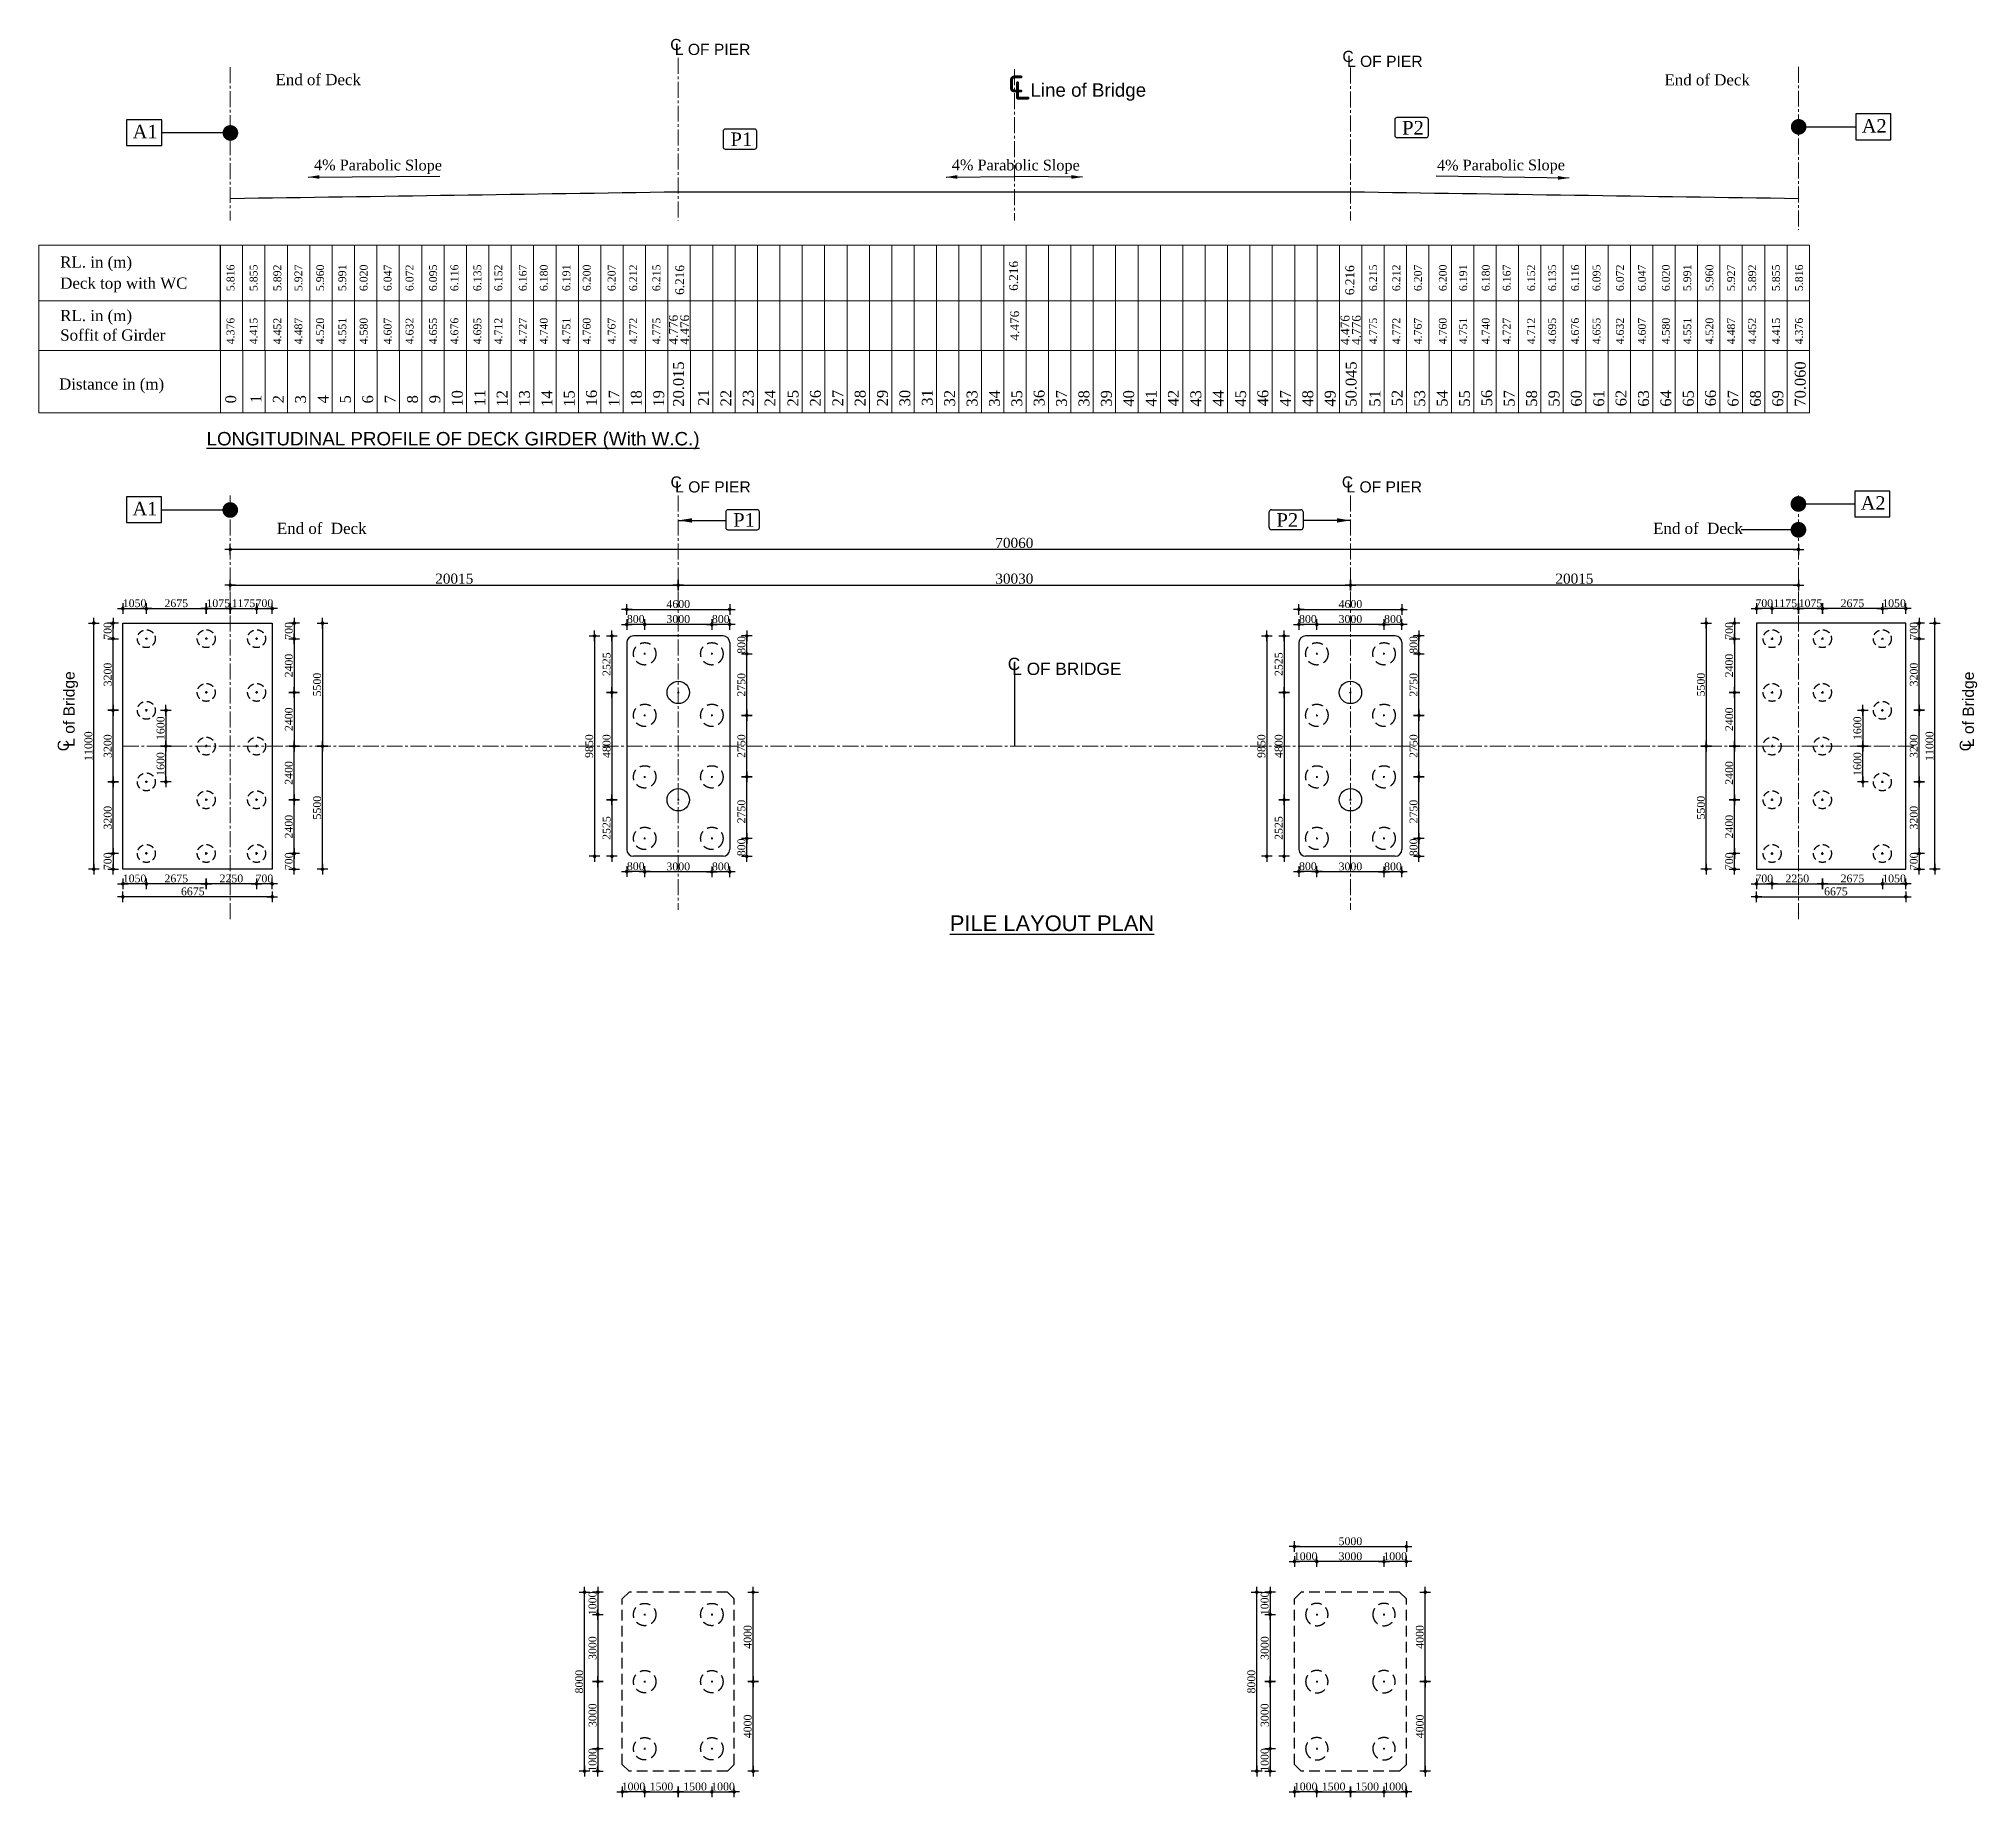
# Model space of a CAD drawing. Header units: millimetres. Extents: x 645430 to 1329725, y -477752 to 44877.
# Drawn here: x 1015081 to 1101686, y -324070 to -245468 of the extents above; entities that cross this region are included whole.
import ezdxf

# ---------------------------------------------------------------- set-up
doc = ezdxf.new("R2010")
doc.units = ezdxf.units.MM
doc.header["$LTSCALE"] = 250
doc.header["$PDMODE"] = 2
for name, pattern in [('ACAD_ISO10W100', [18, 12, -3, 0, -3]), ('CENTER2', [28.575, 19.05, -3.175, 3.175, -3.175]), ('DASHED', [19.05, 12.7, -6.35]), ('HIDDEN', [9.525, 6.35, -3.175])]:
    doc.linetypes.add(name, pattern=pattern)
for name, color, linetype in [('Abutment W Line', 200, 'Continuous'), ('Center Line', 34, 'Continuous'), ('dim', 4, 'Continuous'), ('Dimision', 4, 'Continuous'), ('Pile', 11, 'Continuous'), ('Pire Line', 11, 'Continuous'), ('Ralling', 6, 'Continuous'), ('Text', 7, 'Continuous'), ('TXT', 7, 'Continuous')]:
    doc.layers.add(name, color=color, linetype=linetype)
for name, color, linetype, lineweight in [('centerline', 105, 'ACAD_ISO10W100', 15), ('Dimention', 7, 'Continuous', 25), ('Gurd Post', 231, 'Continuous', 30), ('TEX', 7, 'Continuous', 0)]:
    doc.layers.add(name, color=color, linetype=linetype, lineweight=lineweight)
doc.styles.add('Bridge Dimision - 1', font='arial.ttf', dxfattribs={"height": 125})
doc.styles.add('ROMANS', font='arial.ttf', dxfattribs={"height": 200})
doc.styles.get("Standard").update_dxf_attribs({"font": 'times.ttf'})
doc.styles.add('TNR', font='times.ttf')
doc.dimstyles.new('ISO-125', dxfattribs={"dimtxt": 125, "dimasz": 1.2, "dimexe": 75, "dimexo": 75, "dimgap": 60, "dimtad": 1, "dimdec": 0, "dimtxsty": 'Standard', "dimblk": 'D_TIC', "dimcen": 52.5, "dimclrd": 256, "dimclre": 256, "dimclrt": 256, "dimadec": 0, "dimazin": 0, "dimtfac": 1, "dimtdec": 0, "dimtix": 1, "dimtmove": 0, "dimatfit": 3, "dimldrblk": 'DOT', "dimfxl": 75, "dimfxlon": 1, "dimlwd": -1, "dimarcsym": 0})
doc.dimstyles.new('ISO-25', dxfattribs={"dimtxt": 75, "dimasz": 45, "dimexe": 125, "dimexo": 75.625, "dimgap": 60, "dimtad": 1, "dimdec": 0, "dimtxsty": 'Standard', "dimblk": 'DOT', "dimcen": 52.5, "dimdle": 100, "dimclrd": 256, "dimclre": 256, "dimclrt": 256, "dimadec": 0, "dimazin": 0, "dimtfac": 1, "dimtdec": 0, "dimtix": 1, "dimtmove": 0, "dimatfit": 3, "dimldrblk": 'DOT', "dimfxl": 1, "dimlwd": -1, "dimarcsym": 0})
doc.dimstyles.get("Standard").update_dxf_attribs({"dimtxt": 0.5, "dimasz": 0.18, "dimexe": 0.18, "dimexo": 0.0625, "dimgap": 0.09, "dimtad": 0, "dimtih": 1, "dimtoh": 1, "dimdec": 4, "dimzin": 0, "dimdsep": 46, "dimtxsty": 'Standard', "dimcen": 0.09, "dimadec": 0, "dimazin": 0, "dimtfac": 1, "dimtdec": 4, "dimtofl": 0, "dimtmove": 0, "dimatfit": 3, "dimfxl": 1, "dimtolj": 1, "dimtzin": 0, "dimarcsym": 0})

msp = doc.modelspace()

# ---------------------------------------------------------------- texts
for s, p in [('4.376         5.816  ', (1023821.7, -259128.1, 0)), ('4.415         5.855  ', (1024851.3, -259128.1, 0)), ('4.452         5.892  ', (1025914.9, -259128.1, 0)), ('4.487         5.927  ', (1026856.9, -259128.1, 0)), ('4.520         5.960  ', (1027824.8, -259128.1, 0)), ('4.551         5.991  ', (1028815.6, -259128.1, 0)), ('4.580         6.020  ', (1029771.2, -259128.1, 0)), ('4.607         6.047  ', (1030843, -259128.1, 0)), ('4.632         6.072 ', (1031821.8, -259128.1, 0)), ('4.655         6.095  ', (1032870.4, -259128.1, 0)), ('4.676         6.116 ', (1033825.9, -259128.1, 0)), ('4.695         6.135  ', (1034851.2, -259128.1, 0)), ('4.712         6.152 ', (1035788.8, -259128.1, 0)), ('4.727         6.167 ', (1036881, -259128.1, 0)), ('4.740         6.180  ', (1037818.5, -259128.1, 0)), ('4.751         6.191 ', (1038826.7, -259128.1, 0)), ('4.760         6.200 ', (1039736.6, -259128.1, 0)), ('4.767         6.207  ', (1040848.7, -259128.1, 0)), ('4.772         6.212  ', (1041813.3, -259128.1, 0)), ('4.775         6.215 ', (1042849.3, -259128.1, 0)), ('4.775         6.215 ', (1074872, -259128.1, 0)), ('4.772         6.212  ', (1075907.9, -259128.1, 0)), ('4.767         6.207  ', (1076872.6, -259128.1, 0)), ('4.760         6.200 ', (1077984.7, -259128.1, 0)), ('4.751         6.191 ', (1078894.6, -259128.1, 0)), ('4.740         6.180  ', (1079902.8, -259128.1, 0)), ('4.727         6.167 ', (1080840.2, -259128.1, 0)), ('4.712         6.152 ', (1081932.5, -259128.1, 0)), ('4.695         6.135  ', (1082870.1, -259128.1, 0)), ('4.676         6.116 ', (1083895.4, -259128.1, 0)), ('4.655         6.095  ', (1084850.9, -259128.1, 0)), ('4.632         6.072 ', (1085899.5, -259128.1, 0)), ('4.607         6.047  ', (1086878.3, -259128.1, 0)), ('4.580         6.020  ', (1087950.1, -259128.1, 0)), ('4.551         5.991  ', (1088905.7, -259128.1, 0)), ('4.520         5.960  ', (1089896.4, -259128.1, 0)), ('4.487         5.927  ', (1090864.4, -259128.1, 0)), ('4.452         5.892  ', (1091806.4, -259128.1, 0)), ('4.415         5.855  ', (1092869.9, -259128.1, 0)), ('4.376         5.816  ', (1093899.6, -259128.1, 0))]:
    msp.add_text(s, height=350, rotation=90).set_placement(p)
at = {"layer": 'TEX', "ltscale": 10}
for s, rotation, p in [('6.216', 90, (1058829.9, -256733.8, 0)), ('6.216', 90, (1043914.8, -256916, 0)), ('6.216', 90, (1073851.5, -256927.4, 0)), ('4.776', 90, (1043631.1, -259140.7, 0)), ('4.476', 90, (1044134.7, -259141, 0)), ('4.476', 90, (1058877.9, -258958.8, 0)), ('4.476', 89.993571, (1073638.9, -259154, 0)), ('4.776', 89.993571, (1074142.5, -259153.8, 0))]:
    msp.add_text(s, height=392.51, rotation=rotation, dxfattribs=at).set_placement(p)
at = {"layer": 'TEX', "color": 7, "lineweight": 30}
for s, height, p in [('20.015', 486.77, (1043906.2, -261911.2, 0)), ('50.045', 486.77, (1073955.6, -261910.9, 0)), ('70.060', 486.77, (1094019.9, -261910.9, 0)), ('0', 486.8, (1023901.6, -261764.3, 0)), ('1', 486.8, (1025026.5, -261745.5, 0)), ('2', 486.8, (1026026.5, -261759.8, 0)), ('3', 486.8, (1027020.4, -261764.8, 0)), ('4', 486.8, (1028026.5, -261765, 0)), ('5', 486.8, (1029020.4, -261769.6, 0)), ('6', 486.8, (1030020.4, -261767.8, 0)), ('7', 486.8, (1031026.5, -261765.6, 0)), ('8', 486.8, (1032020.2, -261765, 0)), ('9', 486.8, (1033020.2, -261762.5, 0)), ('10', 486.77, (1034020.4, -261910.5, 0)), ('11', 486.77, (1035026.5, -261882.6, 0)), ('12', 486.77, (1036026.5, -261910.2, 0)), ('13', 486.77, (1037020.4, -261912.1, 0)), ('14', 486.77, (1038026.5, -261917, 0)), ('15', 486.77, (1039020.4, -261915.2, 0)), ('16', 486.77, (1040020.4, -261897.1, 0)), ('17', 486.77, (1041026.5, -261911.7, 0)), ('18', 486.77, (1042020.2, -261911.6, 0)), ('19', 486.77, (1043020.2, -261911.2, 0)), ('21', 486.77, (1045026.5, -261869.2, 0)), ('22', 486.77, (1046026.5, -261896.9, 0)), ('23', 486.77, (1047020.4, -261898.7, 0)), ('24', 486.77, (1047994.6, -261900.3, 0)), ('25', 486.77, (1049020.4, -261901.8, 0)), ('26', 486.77, (1050020.4, -261900.5, 0)), ('27', 486.77, (1051026.5, -261898.3, 0)), ('28', 486.77, (1052020.2, -261898.2, 0)), ('29', 486.77, (1053020.2, -261897.9, 0)), ('30', 486.77, (1054020.4, -261897.9, 0)), ('31', 486.77, (1055020.4, -261872.3, 0)), ('32', 486.77, (1056020.4, -261900, 0)), ('33', 486.77, (1057020.2, -261911.6, 0)), ('34', 486.77, (1058020.2, -261911.2, 0)), ('35', 486.77, (1059019.9, -261910.9, 0)), ('36', 486.77, (1060015.7, -261896.6, 0)), ('37', 486.77, (1061019.9, -261910.9, 0)), ('38', 486.77, (1062019.9, -261910.9, 0)), ('39', 486.77, (1063019.9, -261910.9, 0)), ('40', 486.77, (1064019.9, -261910.9, 0)), ('41', 486.77, (1065019.9, -261910.9, 0)), ('42', 486.77, (1066015.7, -261896.6, 0)), ('43', 486.77, (1067019.9, -261910.9, 0)), ('44', 486.77, (1068019.9, -261910.9, 0)), ('45', 486.77, (1069019.9, -261910.9, 0)), ('46', 486.77, (1070015.7, -261896.6, 0)), ('47', 486.77, (1071019.9, -261910.9, 0)), ('48', 486.77, (1072019.9, -261910.9, 0)), ('49', 486.77, (1073019.9, -261910.9, 0)), ('51', 486.77, (1075019.9, -261910.9, 0)), ('52', 486.77, (1076015.7, -261896.6, 0)), ('53', 486.77, (1077019.9, -261910.9, 0)), ('54', 486.77, (1078019.9, -261910.9, 0)), ('55', 486.77, (1079019.9, -261910.9, 0)), ('56', 486.77, (1080015.7, -261896.6, 0)), ('57', 486.77, (1081019.9, -261910.9, 0)), ('58', 486.77, (1082019.9, -261910.9, 0)), ('59', 486.77, (1083019.9, -261910.9, 0)), ('60', 486.77, (1084019.9, -261910.9, 0)), ('61', 486.77, (1085019.9, -261910.9, 0)), ('62', 486.77, (1086015.7, -261896.6, 0)), ('63', 486.77, (1087019.9, -261910.9, 0)), ('64', 486.77, (1088019.9, -261910.9, 0)), ('65', 486.77, (1089019.9, -261910.9, 0)), ('66', 486.77, (1090015.7, -261896.6, 0)), ('67', 486.77, (1091019.9, -261910.9, 0)), ('68', 486.77, (1092019.9, -261910.9, 0)), ('69', 486.77, (1093019.9, -261910.9, 0))]:
    msp.add_text(s, height=height, rotation=90, dxfattribs=at).set_placement(p)
at = {"layer": 'Text', "style": 'ROMANS'}
for s, height, p in [('C', 500, (1043293.7, -245975.2, 0)), ('L OF PIER', 500, (1043499.6, -246194.3, 0)), ('C', 500, (1073323.7, -246506.9, 0)), ('L OF PIER', 500, (1073529.6, -246725.9, 0)), ('C', 500, (1043307.8, -265530.2, 0)), ('L OF PIER', 500, (1043513.7, -265749.3, 0)), ('C', 500, (1073299.3, -265530.2, -15699.3)), ('L OF PIER', 500, (1073505.2, -265749.3, -15699.3)), ('C', 550, (1058373, -273687.3, 4.6)), ('L OF BRIDGE', 550, (1058578.9, -273906.4, 4.6))]:
    msp.add_text(s, height=height, dxfattribs=at).set_placement(p)
at = {"layer": 'Text'}
for s, p in [('End of Deck', (1025657.6, -247543.4, 0)), ('End of Deck', (1087711.9, -247553.4, 0)), ('End of  Deck', (1025720.4, -267602.7, 0)), ('End of  Deck', (1087206.9, -267602.7, 0))]:
    msp.add_text(s, height=500, dxfattribs=at).set_placement(p)
at = {"layer": 'Text', "ltscale": 10}
for rotation, p in [(359.875819, (1027377.5, -251345.8, 0)), (359.875819, (1055872.7, -251345.8)), (0.124181, (1077549.7, -251357.9, 0))]:
    msp.add_text('4%%% Parabolic Slope', height=480, rotation=rotation, dxfattribs=at).set_placement(p)
at = {"layer": 'Text', "color": 7}
for s, p in [('RL. in (m)', (1016039, -255698.4, 0)), ('Deck top with WC', (1016039, -256640.4, 0)), ('RL. in (m)', (1016039, -258090.6, 0)), ('Soffit of Girder', (1016039, -258961.4, 0)), ('Distance in (m)', (1015985.7, -261149.4, 0))]:
    msp.add_text(s, height=500, dxfattribs=at).set_placement(p)
at = {"layer": 'Text', "lineweight": 0, "insert": (1058355.1, -246807.2, 0), "char_height": 600, "width": 18598.421, "attachment_point": 1, "rotation": 359.998333, "style": 'Bridge Dimision - 1'}
msp.add_mtext('{\\fISOCPEUR|b0|i0|c0|p34;\\H2.0859x;℄} Line of Bridge', dxfattribs=at)
at = {"layer": 'Text', "insert": (1022578.4, -263044.9, 0), "char_height": 600, "width": 32427.613, "attachment_point": 1, "style": 'ROMANS'}
msp.add_mtext('{\\LLONGITUDINAL PROFILE OF DECK GIRDER (With W.C.)}', dxfattribs=at)
at = {"layer": 'Text', "char_height": 500, "rotation": 90, "style": 'ROMANS'}
for s, insert, attachment_point in [('L of Bridge', (1016183.2, -277116.6, 0), 1), ('L of Bridge', (1101686.3, -277131.9, 0), 7), ('C', (1015925.6, -277316.8, 0), 1), ('C', (1101408.9, -277316.8, 0), 7)]:
    msp.add_mtext(s, dxfattribs=dict(at, insert=insert, attachment_point=attachment_point))
at = {"layer": 'Text', "lineweight": 25, "ltscale": 5, "insert": (1054960.3, -284653.4, 0), "char_height": 700, "width": 43539.659, "attachment_point": 1, "rotation": 0.001667, "style": 'Bridge Dimision - 1'}
msp.add_mtext('\\pi824.6;{\\LPILE LAYOUT PLAN}', dxfattribs=at)
at = {"layer": 'TXT', "style": 'TNR'}
for s, height, p in [('A1', 600, (1019277.6, -249917, 0)), ('P2', 607.5, (1075994, -249750, 0)), ('A2', 600, (1096531.1, -249661.3, 0)), ('P1', 607.5, (1045986.9, -250265.4, 0)), ('A1', 600, (1019271.4, -266771.4, 0)), ('P1', 607.5, (1046106.8, -267280.9, -4.6)), ('P2', 607.5, (1070378.5, -267280.9, -4.6)), ('A2', 600, (1096481.1, -266515.7, 0))]:
    msp.add_text(s, height=height, dxfattribs=at).set_placement(p)

# ---------------------------------------------------------------- blocks, each defined once
blk = doc.blocks.new('_Dot')
at = {"color": 0, "linetype": 'ByBlock', "lineweight": -2}
blk.add_line((-0.5, 0), (-1, 0), dxfattribs=at)
at = {"color": 0, "linetype": 'ByBlock', "const_width": 0.5}
blk.add_lwpolyline([(-0.25, 0, 1), (0.25, 0, 1)], format="xyb", close=True, dxfattribs=at)
blk = doc.blocks.new('D_TIC')
at = {"layer": 'Dimision', "ltscale": 5}
for p, q in [((-60, 0), (60, 0)), ((0, 60), (0, -60))]:
    blk.add_line(p, q, dxfattribs=at)
at = {"layer": 'Dimision', "ltscale": 5, "const_width": 20}
blk.add_lwpolyline([(-10, 0, 1), (10, 0, 1)], format="xyb", close=True, dxfattribs=at)
blk = doc.blocks.new('*D278')
at = {"layer": 'Defpoints', "color": 0, "ltscale": 10, "transparency": 16777216}
for p in [(1023637, -268295), (1023637, -268851, 0), (1093697, -271721, 0)]:
    blk.add_point(p, dxfattribs=at)
at = {"layer": 'dim', "lineweight": -2, "ltscale": 10, "transparency": 16777216}
for p, q in [((1023637, -268370), (1023637, -268220)), ((1093697, -268370), (1093697, -268220))]:
    blk.add_line(p, q, dxfattribs=at)
at = {"layer": 'dim', "ltscale": 10, "transparency": 16777216}
blk.add_line((1093693, -268295), (1023641, -268295), dxfattribs=at)
at = {"layer": 'dim', "ltscale": 10, "transparency": 16777216, "xscale": 4, "yscale": 4, "zscale": 4, "rotation": 180}
blk.add_blockref('D_TIC', (1023637, -268295), dxfattribs=at)
at = {"layer": 'dim', "ltscale": 10, "transparency": 16777216, "xscale": 4, "yscale": 4, "zscale": 4}
blk.add_blockref('D_TIC', (1093697, -268295), dxfattribs=at)
at = {"layer": 'dim', "ltscale": 10, "transparency": 16777216, "insert": (1058667, -268005), "char_height": 450, "attachment_point": 5}
blk.add_mtext('70060', dxfattribs=at)
blk = doc.blocks.new('*D279')
at = {"layer": 'Defpoints', "color": 0, "ltscale": 10, "transparency": 16777216}
for p in [(1073682, -268719, 0), (1043652, -270005, 0), (1073682, -269892)]:
    blk.add_point(p, dxfattribs=at)
at = {"layer": 'dim', "lineweight": -2, "ltscale": 10, "transparency": 16777216}
for p, q in [((1043652, -269930), (1043652, -269817)), ((1073682, -269817), (1073682, -269967))]:
    blk.add_line(p, q, dxfattribs=at)
at = {"layer": 'dim', "ltscale": 10, "transparency": 16777216}
blk.add_line((1043656, -269892), (1073678, -269892), dxfattribs=at)
at = {"layer": 'dim', "ltscale": 10, "transparency": 16777216, "xscale": 4, "yscale": 4, "zscale": 4, "rotation": 180}
blk.add_blockref('D_TIC', (1043652, -269892), dxfattribs=at)
at = {"layer": 'dim', "ltscale": 10, "transparency": 16777216, "xscale": 4, "yscale": 4, "zscale": 4}
blk.add_blockref('D_TIC', (1073682, -269892), dxfattribs=at)
at = {"layer": 'dim', "ltscale": 10, "transparency": 16777216, "insert": (1058667, -269603), "char_height": 450, "attachment_point": 5}
blk.add_mtext('30030', dxfattribs=at)
blk = doc.blocks.new('*D280')
at = {"layer": 'Defpoints', "color": 0, "ltscale": 10, "transparency": 16777216}
for p in [(1018837, -283540), (1018837, -283819), (1025512, -283540)]:
    blk.add_point(p, dxfattribs=at)
at = {"layer": 'dim', "lineweight": -2, "ltscale": 10, "transparency": 16777216}
for p, q in [((1018837, -283744), (1018837, -283894)), ((1025512, -283744), (1025512, -283894))]:
    blk.add_line(p, q, dxfattribs=at)
at = {"layer": 'dim', "ltscale": 10, "transparency": 16777216}
blk.add_line((1025508, -283819), (1018841, -283819), dxfattribs=at)
at = {"layer": 'dim', "ltscale": 10, "transparency": 16777216, "xscale": 4, "yscale": 4, "zscale": 4, "rotation": 180}
blk.add_blockref('D_TIC', (1018837, -283819), dxfattribs=at)
at = {"layer": 'dim', "ltscale": 10, "transparency": 16777216, "xscale": 4, "yscale": 4, "zscale": 4}
blk.add_blockref('D_TIC', (1025512, -283819), dxfattribs=at)
at = {"layer": 'dim', "ltscale": 10, "transparency": 16777216, "insert": (1021962, -283581), "char_height": 350, "attachment_point": 5}
blk.add_mtext('6675', dxfattribs=at)
blk = doc.blocks.new('*D281')
at = {"layer": 'Defpoints', "color": 0, "ltscale": 10, "transparency": 16777216}
for p in [(1026260, -277086), (1026491, -277086), (1026260, -279486)]:
    blk.add_point(p, dxfattribs=at)
at = {"layer": 'dim', "lineweight": -2, "ltscale": 10, "transparency": 16777216}
for p, q in [((1026416, -277086), (1026566, -277086)), ((1026416, -279486), (1026566, -279486))]:
    blk.add_line(p, q, dxfattribs=at)
at = {"layer": 'dim', "ltscale": 10, "transparency": 16777216}
blk.add_line((1026491, -279482), (1026491, -277090), dxfattribs=at)
at = {"layer": 'dim', "ltscale": 10, "transparency": 16777216, "xscale": 4, "yscale": 4, "zscale": 4}
for p, rotation in [((1026491, -277086), 90), ((1026491, -279486), 270)]:
    blk.add_blockref('D_TIC', p, dxfattribs=dict(at, rotation=rotation))
at = {"layer": 'dim', "ltscale": 10, "transparency": 16777216, "insert": (1026253, -278286), "char_height": 350, "attachment_point": 5, "rotation": 90}
blk.add_mtext('2400', dxfattribs=at)
blk = doc.blocks.new('*D282')
at = {"layer": 'Defpoints', "color": 0, "ltscale": 10, "transparency": 16777216}
for p in [(1026260, -279486), (1026491, -279486), (1026260, -281886)]:
    blk.add_point(p, dxfattribs=at)
at = {"layer": 'dim', "lineweight": -2, "ltscale": 10, "transparency": 16777216}
for p, q in [((1026416, -279486), (1026566, -279486)), ((1026416, -281886), (1026566, -281886))]:
    blk.add_line(p, q, dxfattribs=at)
at = {"layer": 'dim', "ltscale": 10, "transparency": 16777216}
blk.add_line((1026491, -281882), (1026491, -279490), dxfattribs=at)
at = {"layer": 'dim', "ltscale": 10, "transparency": 16777216, "xscale": 4, "yscale": 4, "zscale": 4}
for p, rotation in [((1026491, -279486), 90), ((1026491, -281886), 270)]:
    blk.add_blockref('D_TIC', p, dxfattribs=dict(at, rotation=rotation))
at = {"layer": 'dim', "ltscale": 10, "transparency": 16777216, "insert": (1026253, -280686), "char_height": 350, "attachment_point": 5, "rotation": 90}
blk.add_mtext('2400', dxfattribs=at)
blk = doc.blocks.new('*D283')
at = {"layer": 'Defpoints', "color": 0, "ltscale": 10, "transparency": 16777216}
for p in [(1026260, -281886), (1026491, -281886), (1026260, -282586)]:
    blk.add_point(p, dxfattribs=at)
at = {"layer": 'dim', "lineweight": -2, "ltscale": 10, "transparency": 16777216}
for p, q in [((1026416, -281886), (1026566, -281886)), ((1026416, -282586), (1026566, -282586))]:
    blk.add_line(p, q, dxfattribs=at)
at = {"layer": 'dim', "ltscale": 10, "transparency": 16777216}
for p, q in [((1026491, -281882), (1026491, -281878)), ((1026491, -282586), (1026491, -281886)), ((1026491, -282590), (1026491, -282594))]:
    blk.add_line(p, q, dxfattribs=at)
at = {"layer": 'dim', "ltscale": 10, "transparency": 16777216, "xscale": 4, "yscale": 4, "zscale": 4}
for p, rotation in [((1026491, -281886), 270), ((1026491, -282586), 90)]:
    blk.add_blockref('D_TIC', p, dxfattribs=dict(at, rotation=rotation))
at = {"layer": 'dim', "ltscale": 10, "transparency": 16777216, "insert": (1026253, -282236), "char_height": 350, "attachment_point": 5, "rotation": 90}
blk.add_mtext('700', dxfattribs=at)
blk = doc.blocks.new('*D284')
at = {"layer": 'Defpoints', "color": 0, "ltscale": 10, "transparency": 16777216}
for p in [(1026260, -271586), (1026260, -272286), (1026491, -272286)]:
    blk.add_point(p, dxfattribs=at)
at = {"layer": 'dim', "lineweight": -2, "ltscale": 10, "transparency": 16777216}
for p, q in [((1026416, -271586), (1026566, -271586)), ((1026416, -272286), (1026566, -272286))]:
    blk.add_line(p, q, dxfattribs=at)
at = {"layer": 'dim', "ltscale": 10, "transparency": 16777216}
for p, q in [((1026491, -271582), (1026491, -271578)), ((1026491, -271586), (1026491, -272286)), ((1026491, -272290), (1026491, -272294))]:
    blk.add_line(p, q, dxfattribs=at)
at = {"layer": 'dim', "ltscale": 10, "transparency": 16777216, "xscale": 4, "yscale": 4, "zscale": 4}
for p, rotation in [((1026491, -271586), 270), ((1026491, -272286), 90)]:
    blk.add_blockref('D_TIC', p, dxfattribs=dict(at, rotation=rotation))
at = {"layer": 'dim', "ltscale": 10, "transparency": 16777216, "insert": (1026253, -271936), "char_height": 350, "attachment_point": 5, "rotation": 90}
blk.add_mtext('700', dxfattribs=at)
blk = doc.blocks.new('*D285')
at = {"layer": 'Defpoints', "color": 0, "ltscale": 10, "transparency": 16777216}
for p in [(1026260, -272286), (1026260, -274686), (1026491, -274686)]:
    blk.add_point(p, dxfattribs=at)
at = {"layer": 'dim', "lineweight": -2, "ltscale": 10, "transparency": 16777216}
for p, q in [((1026416, -272286), (1026566, -272286)), ((1026416, -274686), (1026566, -274686))]:
    blk.add_line(p, q, dxfattribs=at)
at = {"layer": 'dim', "ltscale": 10, "transparency": 16777216}
blk.add_line((1026491, -272290), (1026491, -274682), dxfattribs=at)
at = {"layer": 'dim', "ltscale": 10, "transparency": 16777216, "xscale": 4, "yscale": 4, "zscale": 4}
for p, rotation in [((1026491, -272286), 90), ((1026491, -274686), 270)]:
    blk.add_blockref('D_TIC', p, dxfattribs=dict(at, rotation=rotation))
at = {"layer": 'dim', "ltscale": 10, "transparency": 16777216, "insert": (1026253, -273486), "char_height": 350, "attachment_point": 5, "rotation": 90}
blk.add_mtext('2400', dxfattribs=at)
blk = doc.blocks.new('*D286')
at = {"layer": 'Defpoints', "color": 0, "ltscale": 10, "transparency": 16777216}
for p in [(1026260, -274686), (1026260, -277086), (1026491, -277086)]:
    blk.add_point(p, dxfattribs=at)
at = {"layer": 'dim', "lineweight": -2, "ltscale": 10, "transparency": 16777216}
for p, q in [((1026416, -274686), (1026566, -274686)), ((1026416, -277086), (1026566, -277086))]:
    blk.add_line(p, q, dxfattribs=at)
at = {"layer": 'dim', "ltscale": 10, "transparency": 16777216}
blk.add_line((1026491, -274690), (1026491, -277082), dxfattribs=at)
at = {"layer": 'dim', "ltscale": 10, "transparency": 16777216, "xscale": 4, "yscale": 4, "zscale": 4}
for p, rotation in [((1026491, -274686), 90), ((1026491, -277086), 270)]:
    blk.add_blockref('D_TIC', p, dxfattribs=dict(at, rotation=rotation))
at = {"layer": 'dim', "ltscale": 10, "transparency": 16777216, "insert": (1026253, -275886), "char_height": 350, "attachment_point": 5, "rotation": 90}
blk.add_mtext('2400', dxfattribs=at)
blk = doc.blocks.new('*D287')
at = {"layer": 'Defpoints', "color": 0, "ltscale": 10, "transparency": 16777216}
for p in [(1024812, -282431), (1025512, -282431), (1024812, -283242)]:
    blk.add_point(p, dxfattribs=at)
at = {"layer": 'dim', "lineweight": -2, "ltscale": 10, "transparency": 16777216}
for p, q in [((1024812, -283167), (1024812, -283317)), ((1025512, -283167), (1025512, -283317))]:
    blk.add_line(p, q, dxfattribs=at)
at = {"layer": 'dim', "ltscale": 10, "transparency": 16777216}
for p, q in [((1024808, -283242), (1024804, -283242)), ((1025512, -283242), (1024812, -283242)), ((1025516, -283242), (1025520, -283242))]:
    blk.add_line(p, q, dxfattribs=at)
at = {"layer": 'dim', "ltscale": 10, "transparency": 16777216, "xscale": 4, "yscale": 4, "zscale": 4}
blk.add_blockref('D_TIC', (1024812, -283242), dxfattribs=at)
at = {"layer": 'dim', "ltscale": 10, "transparency": 16777216, "xscale": 4, "yscale": 4, "zscale": 4, "rotation": 180}
blk.add_blockref('D_TIC', (1025512, -283242), dxfattribs=at)
at = {"layer": 'dim', "ltscale": 10, "transparency": 16777216, "insert": (1025162, -283004), "char_height": 350, "attachment_point": 5}
blk.add_mtext('700', dxfattribs=at)
blk = doc.blocks.new('*D288')
at = {"layer": 'Defpoints', "color": 0, "ltscale": 10, "transparency": 16777216}
for p in [(1022562, -282371), (1024812, -282431), (1022562, -283242)]:
    blk.add_point(p, dxfattribs=at)
at = {"layer": 'dim', "lineweight": -2, "ltscale": 10, "transparency": 16777216}
for p, q in [((1022562, -283167), (1022562, -283317)), ((1024812, -283167), (1024812, -283317))]:
    blk.add_line(p, q, dxfattribs=at)
at = {"layer": 'dim', "ltscale": 10, "transparency": 16777216}
blk.add_line((1024808, -283242), (1022566, -283242), dxfattribs=at)
at = {"layer": 'dim', "ltscale": 10, "transparency": 16777216, "xscale": 4, "yscale": 4, "zscale": 4, "rotation": 180}
blk.add_blockref('D_TIC', (1022562, -283242), dxfattribs=at)
at = {"layer": 'dim', "ltscale": 10, "transparency": 16777216, "xscale": 4, "yscale": 4, "zscale": 4}
blk.add_blockref('D_TIC', (1024812, -283242), dxfattribs=at)
at = {"layer": 'dim', "ltscale": 10, "transparency": 16777216, "insert": (1023687, -283004), "char_height": 350, "attachment_point": 5}
blk.add_mtext('2250', dxfattribs=at)
blk = doc.blocks.new('*D289')
at = {"layer": 'Defpoints', "color": 0, "ltscale": 10, "transparency": 16777216}
for p in [(1019887, -282372), (1022562, -282371), (1019887, -283242)]:
    blk.add_point(p, dxfattribs=at)
at = {"layer": 'dim', "lineweight": -2, "ltscale": 10, "transparency": 16777216}
for p, q in [((1019887, -283167), (1019887, -283317)), ((1022562, -283167), (1022562, -283317))]:
    blk.add_line(p, q, dxfattribs=at)
at = {"layer": 'dim', "ltscale": 10, "transparency": 16777216}
blk.add_line((1022558, -283242), (1019891, -283242), dxfattribs=at)
at = {"layer": 'dim', "ltscale": 10, "transparency": 16777216, "xscale": 4, "yscale": 4, "zscale": 4, "rotation": 180}
blk.add_blockref('D_TIC', (1019887, -283242), dxfattribs=at)
at = {"layer": 'dim', "ltscale": 10, "transparency": 16777216, "xscale": 4, "yscale": 4, "zscale": 4}
blk.add_blockref('D_TIC', (1022562, -283242), dxfattribs=at)
at = {"layer": 'dim', "ltscale": 10, "transparency": 16777216, "insert": (1021225, -283004), "char_height": 350, "attachment_point": 5}
blk.add_mtext('2675', dxfattribs=at)
blk = doc.blocks.new('*D290')
at = {"layer": 'Defpoints', "color": 0, "ltscale": 10, "transparency": 16777216}
for p in [(1018837, -282475), (1019887, -282372), (1018837, -283242)]:
    blk.add_point(p, dxfattribs=at)
at = {"layer": 'dim', "lineweight": -2, "ltscale": 10, "transparency": 16777216}
for p, q in [((1018837, -283167), (1018837, -283317)), ((1019887, -283167), (1019887, -283317))]:
    blk.add_line(p, q, dxfattribs=at)
at = {"layer": 'dim', "ltscale": 10, "transparency": 16777216}
for p, q in [((1018833, -283242), (1018829, -283242)), ((1019887, -283242), (1018837, -283242)), ((1019891, -283242), (1019895, -283242))]:
    blk.add_line(p, q, dxfattribs=at)
at = {"layer": 'dim', "ltscale": 10, "transparency": 16777216, "xscale": 4, "yscale": 4, "zscale": 4}
blk.add_blockref('D_TIC', (1018837, -283242), dxfattribs=at)
at = {"layer": 'dim', "ltscale": 10, "transparency": 16777216, "xscale": 4, "yscale": 4, "zscale": 4, "rotation": 180}
blk.add_blockref('D_TIC', (1019887, -283242), dxfattribs=at)
at = {"layer": 'dim', "ltscale": 10, "transparency": 16777216, "insert": (1019362, -283004), "char_height": 350, "attachment_point": 5}
blk.add_mtext('1050', dxfattribs=at)
blk = doc.blocks.new('*D291')
at = {"layer": 'Defpoints', "color": 0, "ltscale": 10, "transparency": 16777216}
for p in [(1018400, -278686), (1019138, -278686), (1019138, -281886)]:
    blk.add_point(p, dxfattribs=at)
at = {"layer": 'dim', "lineweight": -2, "ltscale": 10, "transparency": 16777216}
for p, q in [((1018475, -278686), (1018325, -278686)), ((1018475, -281886), (1018325, -281886))]:
    blk.add_line(p, q, dxfattribs=at)
at = {"layer": 'dim', "ltscale": 10, "transparency": 16777216}
blk.add_line((1018400, -281882), (1018400, -278690), dxfattribs=at)
at = {"layer": 'dim', "ltscale": 10, "transparency": 16777216, "xscale": 4, "yscale": 4, "zscale": 4}
for p, rotation in [((1018400, -278686), 90), ((1018400, -281886), 270)]:
    blk.add_blockref('D_TIC', p, dxfattribs=dict(at, rotation=rotation))
at = {"layer": 'dim', "ltscale": 10, "transparency": 16777216, "insert": (1018162, -280286), "char_height": 350, "attachment_point": 5, "rotation": 90}
blk.add_mtext('3200', dxfattribs=at)
blk = doc.blocks.new('*D292')
at = {"layer": 'Defpoints', "color": 0, "ltscale": 10, "transparency": 16777216}
for p in [(1018400, -275485), (1019138, -275485), (1019138, -278686)]:
    blk.add_point(p, dxfattribs=at)
at = {"layer": 'dim', "lineweight": -2, "ltscale": 10, "transparency": 16777216}
for p, q in [((1018475, -275485), (1018325, -275485)), ((1018475, -278686), (1018325, -278686))]:
    blk.add_line(p, q, dxfattribs=at)
at = {"layer": 'dim', "ltscale": 10, "transparency": 16777216}
blk.add_line((1018400, -278682), (1018400, -275489), dxfattribs=at)
at = {"layer": 'dim', "ltscale": 10, "transparency": 16777216, "xscale": 4, "yscale": 4, "zscale": 4}
for p, rotation in [((1018400, -275485), 90), ((1018400, -278686), 270)]:
    blk.add_blockref('D_TIC', p, dxfattribs=dict(at, rotation=rotation))
at = {"layer": 'dim', "ltscale": 10, "transparency": 16777216, "insert": (1018162, -277086), "char_height": 350, "attachment_point": 5, "rotation": 90}
blk.add_mtext('3200', dxfattribs=at)
blk = doc.blocks.new('*D293')
at = {"layer": 'Defpoints', "color": 0, "ltscale": 10, "transparency": 16777216}
for p in [(1018400, -272285), (1019138, -272285), (1019138, -275485)]:
    blk.add_point(p, dxfattribs=at)
at = {"layer": 'dim', "lineweight": -2, "ltscale": 10, "transparency": 16777216}
for p, q in [((1018475, -272285), (1018325, -272285)), ((1018475, -275485), (1018325, -275485))]:
    blk.add_line(p, q, dxfattribs=at)
at = {"layer": 'dim', "ltscale": 10, "transparency": 16777216}
blk.add_line((1018400, -275481), (1018400, -272289), dxfattribs=at)
at = {"layer": 'dim', "ltscale": 10, "transparency": 16777216, "xscale": 4, "yscale": 4, "zscale": 4}
for p, rotation in [((1018400, -272285), 90), ((1018400, -275485), 270)]:
    blk.add_blockref('D_TIC', p, dxfattribs=dict(at, rotation=rotation))
at = {"layer": 'dim', "ltscale": 10, "transparency": 16777216, "insert": (1018162, -273885), "char_height": 350, "attachment_point": 5, "rotation": 90}
blk.add_mtext('3200', dxfattribs=at)
blk = doc.blocks.new('*D294')
at = {"layer": 'Defpoints', "color": 0, "ltscale": 10, "transparency": 16777216}
for p in [(1018400, -271586), (1018837, -271586), (1019138, -272285)]:
    blk.add_point(p, dxfattribs=at)
at = {"layer": 'dim', "lineweight": -2, "ltscale": 10, "transparency": 16777216}
for p, q in [((1018475, -271586), (1018325, -271586)), ((1018475, -272285), (1018325, -272285))]:
    blk.add_line(p, q, dxfattribs=at)
at = {"layer": 'dim', "ltscale": 10, "transparency": 16777216}
for p, q in [((1018400, -271582), (1018400, -271578)), ((1018400, -272285), (1018400, -271586)), ((1018400, -272289), (1018400, -272293))]:
    blk.add_line(p, q, dxfattribs=at)
at = {"layer": 'dim', "ltscale": 10, "transparency": 16777216, "xscale": 4, "yscale": 4, "zscale": 4}
for p, rotation in [((1018400, -271586), 270), ((1018400, -272285), 90)]:
    blk.add_blockref('D_TIC', p, dxfattribs=dict(at, rotation=rotation))
at = {"layer": 'dim', "ltscale": 10, "transparency": 16777216, "insert": (1018161, -271936), "char_height": 350, "attachment_point": 5, "rotation": 90}
blk.add_mtext('700', dxfattribs=at)
blk = doc.blocks.new('*D295')
at = {"layer": 'Defpoints', "color": 0, "ltscale": 10, "transparency": 16777216}
for p in [(1019138, -281886), (1018400, -282586), (1018837, -282586)]:
    blk.add_point(p, dxfattribs=at)
at = {"layer": 'dim', "lineweight": -2, "ltscale": 10, "transparency": 16777216}
for p, q in [((1018475, -281886), (1018325, -281886)), ((1018475, -282586), (1018325, -282586))]:
    blk.add_line(p, q, dxfattribs=at)
at = {"layer": 'dim', "ltscale": 10, "transparency": 16777216}
for p, q in [((1018400, -281882), (1018400, -281878)), ((1018400, -281886), (1018400, -282586)), ((1018400, -282590), (1018400, -282594))]:
    blk.add_line(p, q, dxfattribs=at)
at = {"layer": 'dim', "ltscale": 10, "transparency": 16777216, "xscale": 4, "yscale": 4, "zscale": 4}
for p, rotation in [((1018400, -281886), 270), ((1018400, -282586), 90)]:
    blk.add_blockref('D_TIC', p, dxfattribs=dict(at, rotation=rotation))
at = {"layer": 'dim', "ltscale": 10, "transparency": 16777216, "insert": (1018161, -282236), "char_height": 350, "attachment_point": 5, "rotation": 90}
blk.add_mtext('700', dxfattribs=at)
blk = doc.blocks.new('*D300')
at = {"layer": 'Defpoints', "color": 0, "ltscale": 10, "transparency": 16777216}
for p in [(1019887, -270940), (1018837, -271586), (1019887, -272246)]:
    blk.add_point(p, dxfattribs=at)
at = {"layer": 'dim', "ltscale": 10, "transparency": 16777216}
for p, q in [((1018833, -270940), (1018829, -270940)), ((1018837, -270940), (1019887, -270940)), ((1019891, -270940), (1019895, -270940))]:
    blk.add_line(p, q, dxfattribs=at)
at = {"layer": 'dim', "lineweight": -2, "ltscale": 10, "transparency": 16777216}
for p, q in [((1018837, -271015), (1018837, -270865)), ((1019887, -271015), (1019887, -270865))]:
    blk.add_line(p, q, dxfattribs=at)
at = {"layer": 'dim', "ltscale": 10, "transparency": 16777216, "xscale": 4, "yscale": 4, "zscale": 4}
blk.add_blockref('D_TIC', (1018837, -270940), dxfattribs=at)
at = {"layer": 'dim', "ltscale": 10, "transparency": 16777216, "xscale": 4, "yscale": 4, "zscale": 4, "rotation": 180}
blk.add_blockref('D_TIC', (1019887, -270940), dxfattribs=at)
at = {"layer": 'dim', "ltscale": 10, "transparency": 16777216, "insert": (1019362, -270702), "char_height": 350, "attachment_point": 5}
blk.add_mtext('1050', dxfattribs=at)
blk = doc.blocks.new('*D301')
at = {"layer": 'Defpoints', "color": 0, "ltscale": 10, "transparency": 16777216}
for p in [(1022562, -270940), (1019887, -272246), (1022562, -272233)]:
    blk.add_point(p, dxfattribs=at)
at = {"layer": 'dim', "lineweight": -2, "ltscale": 10, "transparency": 16777216}
for p, q in [((1019887, -271015), (1019887, -270865)), ((1022562, -271015), (1022562, -270865))]:
    blk.add_line(p, q, dxfattribs=at)
at = {"layer": 'dim', "ltscale": 10, "transparency": 16777216}
blk.add_line((1019891, -270940), (1022558, -270940), dxfattribs=at)
at = {"layer": 'dim', "ltscale": 10, "transparency": 16777216, "xscale": 4, "yscale": 4, "zscale": 4, "rotation": 180}
blk.add_blockref('D_TIC', (1019887, -270940), dxfattribs=at)
at = {"layer": 'dim', "ltscale": 10, "transparency": 16777216, "xscale": 4, "yscale": 4, "zscale": 4}
blk.add_blockref('D_TIC', (1022562, -270940), dxfattribs=at)
at = {"layer": 'dim', "ltscale": 10, "transparency": 16777216, "insert": (1021225, -270701), "char_height": 350, "attachment_point": 5}
blk.add_mtext('2675', dxfattribs=at)
blk = doc.blocks.new('*D296')
at = {"layer": 'Defpoints', "color": 0, "ltscale": 10, "transparency": 16777216}
for p in [(1023637, -270940), (1023637, -271586), (1022562, -272233)]:
    blk.add_point(p, dxfattribs=at)
at = {"layer": 'dim', "lineweight": -2, "ltscale": 10, "transparency": 16777216}
for p, q in [((1022562, -271015), (1022562, -270865)), ((1023637, -271015), (1023637, -270865))]:
    blk.add_line(p, q, dxfattribs=at)
at = {"layer": 'dim', "ltscale": 10, "transparency": 16777216}
blk.add_line((1022566, -270940), (1023633, -270940), dxfattribs=at)
at = {"layer": 'dim', "ltscale": 10, "transparency": 16777216, "xscale": 4, "yscale": 4, "zscale": 4, "rotation": 180}
blk.add_blockref('D_TIC', (1022562, -270940), dxfattribs=at)
at = {"layer": 'dim', "ltscale": 10, "transparency": 16777216, "xscale": 4, "yscale": 4, "zscale": 4}
blk.add_blockref('D_TIC', (1023637, -270940), dxfattribs=at)
at = {"layer": 'dim', "ltscale": 10, "transparency": 16777216, "insert": (1023100, -270701), "char_height": 350, "attachment_point": 5}
blk.add_mtext('1075', dxfattribs=at)
blk = doc.blocks.new('*D302')
at = {"layer": 'Defpoints', "color": 0, "ltscale": 10, "transparency": 16777216}
for p in [(1024812, -270940), (1023637, -271586), (1024812, -271885)]:
    blk.add_point(p, dxfattribs=at)
at = {"layer": 'dim', "lineweight": -2, "ltscale": 10, "transparency": 16777216}
for p, q in [((1023637, -271015), (1023637, -270865)), ((1024812, -271015), (1024812, -270865))]:
    blk.add_line(p, q, dxfattribs=at)
at = {"layer": 'dim', "ltscale": 10, "transparency": 16777216}
blk.add_line((1023641, -270940), (1024808, -270940), dxfattribs=at)
at = {"layer": 'dim', "ltscale": 10, "transparency": 16777216, "xscale": 4, "yscale": 4, "zscale": 4, "rotation": 180}
blk.add_blockref('D_TIC', (1023637, -270940), dxfattribs=at)
at = {"layer": 'dim', "ltscale": 10, "transparency": 16777216, "xscale": 4, "yscale": 4, "zscale": 4}
blk.add_blockref('D_TIC', (1024812, -270940), dxfattribs=at)
at = {"layer": 'dim', "ltscale": 10, "transparency": 16777216, "insert": (1024225, -270701), "char_height": 350, "attachment_point": 5}
blk.add_mtext('1175', dxfattribs=at)
blk = doc.blocks.new('*D303')
at = {"layer": 'Defpoints', "color": 0, "ltscale": 10, "transparency": 16777216}
for p in [(1025512, -270940), (1024812, -271885), (1025512, -271586)]:
    blk.add_point(p, dxfattribs=at)
at = {"layer": 'dim', "ltscale": 10, "transparency": 16777216}
for p, q in [((1024808, -270940), (1024804, -270940)), ((1024812, -270940), (1025512, -270940)), ((1025516, -270940), (1025520, -270940))]:
    blk.add_line(p, q, dxfattribs=at)
at = {"layer": 'dim', "lineweight": -2, "ltscale": 10, "transparency": 16777216}
for p, q in [((1024812, -271015), (1024812, -270865)), ((1025512, -271015), (1025512, -270865))]:
    blk.add_line(p, q, dxfattribs=at)
at = {"layer": 'dim', "ltscale": 10, "transparency": 16777216, "xscale": 4, "yscale": 4, "zscale": 4}
blk.add_blockref('D_TIC', (1024812, -270940), dxfattribs=at)
at = {"layer": 'dim', "ltscale": 10, "transparency": 16777216, "xscale": 4, "yscale": 4, "zscale": 4, "rotation": 180}
blk.add_blockref('D_TIC', (1025512, -270940), dxfattribs=at)
at = {"layer": 'dim', "ltscale": 10, "transparency": 16777216, "insert": (1025162, -270701), "char_height": 350, "attachment_point": 5}
blk.add_mtext('700', dxfattribs=at)
blk = doc.blocks.new('*D297')
at = {"layer": 'Defpoints', "color": 0, "ltscale": 10, "transparency": 16777216}
for p in [(1017539, -271586), (1018837, -271586), (1018837, -282586)]:
    blk.add_point(p, dxfattribs=at)
at = {"layer": 'dim', "lineweight": -2, "ltscale": 10, "transparency": 16777216}
for p, q in [((1017614, -271586), (1017464, -271586)), ((1017614, -282586), (1017464, -282586))]:
    blk.add_line(p, q, dxfattribs=at)
at = {"layer": 'dim', "ltscale": 10, "transparency": 16777216}
blk.add_line((1017539, -282582), (1017539, -271590), dxfattribs=at)
at = {"layer": 'dim', "ltscale": 10, "transparency": 16777216, "xscale": 4, "yscale": 4, "zscale": 4}
for p, rotation in [((1017539, -271586), 90), ((1017539, -282586), 270)]:
    blk.add_blockref('D_TIC', p, dxfattribs=dict(at, rotation=rotation))
at = {"layer": 'dim', "ltscale": 10, "transparency": 16777216, "insert": (1017301, -277086), "char_height": 350, "attachment_point": 5, "rotation": 90}
blk.add_mtext('11000', dxfattribs=at)
blk = doc.blocks.new('*D304')
at = {"layer": 'Defpoints', "color": 0, "ltscale": 10, "transparency": 16777216}
for p in [(1019940, -275486, -27876), (1019940, -277086, -27876), (1020762, -277086)]:
    blk.add_point(p, dxfattribs=at)
at = {"layer": 'dim', "ltscale": 10, "transparency": 16777216}
blk.add_line((1020762, -275490), (1020762, -277082), dxfattribs=at)
at = {"layer": 'dim', "lineweight": -2, "ltscale": 10, "transparency": 16777216}
for p, q in [((1020832, -275486), (1020837, -275486)), ((1020832, -277086), (1020837, -277086))]:
    blk.add_line(p, q, dxfattribs=at)
at = {"layer": 'dim', "ltscale": 10, "transparency": 16777216, "xscale": 4, "yscale": 4, "zscale": 4}
for p, rotation in [((1020762, -275486), 90), ((1020762, -277086), 270)]:
    blk.add_blockref('D_TIC', p, dxfattribs=dict(at, rotation=rotation))
at = {"layer": 'dim', "ltscale": 10, "transparency": 16777216, "insert": (1020524, -276286), "char_height": 350, "attachment_point": 5, "rotation": 90}
blk.add_mtext('1600', dxfattribs=at)
blk = doc.blocks.new('*D305')
at = {"layer": 'Defpoints', "color": 0, "ltscale": 10, "transparency": 16777216}
for p in [(1019940, -277086, -27876), (1020762, -277086), (1019940, -278686, -27876)]:
    blk.add_point(p, dxfattribs=at)
at = {"layer": 'dim', "ltscale": 10, "transparency": 16777216}
blk.add_line((1020762, -278682), (1020762, -277090), dxfattribs=at)
at = {"layer": 'dim', "lineweight": -2, "ltscale": 10, "transparency": 16777216}
for p, q in [((1020832, -277086), (1020837, -277086)), ((1020832, -278686), (1020837, -278686))]:
    blk.add_line(p, q, dxfattribs=at)
at = {"layer": 'dim', "ltscale": 10, "transparency": 16777216, "xscale": 4, "yscale": 4, "zscale": 4}
for p, rotation in [((1020762, -277086), 90), ((1020762, -278686), 270)]:
    blk.add_blockref('D_TIC', p, dxfattribs=dict(at, rotation=rotation))
at = {"layer": 'dim', "ltscale": 10, "transparency": 16777216, "insert": (1020524, -277886), "char_height": 350, "attachment_point": 5, "rotation": 90}
blk.add_mtext('1600', dxfattribs=at)
blk = doc.blocks.new('*D298')
at = {"layer": 'Defpoints', "color": 0, "ltscale": 10, "transparency": 16777216}
for p in [(1025884, -277086, -27876), (1027755, -277086), (1025884, -282586, -27876)]:
    blk.add_point(p, dxfattribs=at)
at = {"layer": 'dim', "ltscale": 10, "transparency": 16777216}
blk.add_line((1027755, -282582), (1027755, -277090), dxfattribs=at)
at = {"layer": 'dim', "lineweight": -2, "ltscale": 10, "transparency": 16777216}
for p, q in [((1027819, -277086), (1027830, -277086)), ((1027819, -282586), (1027830, -282586))]:
    blk.add_line(p, q, dxfattribs=at)
at = {"layer": 'dim', "ltscale": 10, "transparency": 16777216, "xscale": 4, "yscale": 4, "zscale": 4}
for p, rotation in [((1027755, -277086), 90), ((1027755, -282586), 270)]:
    blk.add_blockref('D_TIC', p, dxfattribs=dict(at, rotation=rotation))
at = {"layer": 'dim', "ltscale": 10, "transparency": 16777216, "insert": (1027517, -279836), "char_height": 350, "attachment_point": 5, "rotation": 90}
blk.add_mtext('5500', dxfattribs=at)
blk = doc.blocks.new('*D299')
at = {"layer": 'Defpoints', "color": 0, "ltscale": 10, "transparency": 16777216}
for p in [(1025884, -271586, -27876), (1025884, -277086, -27876), (1027755, -277086)]:
    blk.add_point(p, dxfattribs=at)
at = {"layer": 'dim', "ltscale": 10, "transparency": 16777216}
blk.add_line((1027755, -271590), (1027755, -277082), dxfattribs=at)
at = {"layer": 'dim', "lineweight": -2, "ltscale": 10, "transparency": 16777216}
for p, q in [((1027819, -271586), (1027830, -271586)), ((1027819, -277086), (1027830, -277086))]:
    blk.add_line(p, q, dxfattribs=at)
at = {"layer": 'dim', "ltscale": 10, "transparency": 16777216, "xscale": 4, "yscale": 4, "zscale": 4}
for p, rotation in [((1027755, -271586), 90), ((1027755, -277086), 270)]:
    blk.add_blockref('D_TIC', p, dxfattribs=dict(at, rotation=rotation))
at = {"layer": 'dim', "ltscale": 10, "transparency": 16777216, "insert": (1027517, -274336), "char_height": 350, "attachment_point": 5, "rotation": 90}
blk.add_mtext('5500', dxfattribs=at)
blk = doc.blocks.new('*D306')
at = {"layer": 'Defpoints', "color": 0, "ltscale": 10, "transparency": 16777216}
for p in [(1023637, -268987, 0), (1043652, -268691, 0), (1043652, -269892)]:
    blk.add_point(p, dxfattribs=at)
at = {"layer": 'dim', "lineweight": -2, "ltscale": 10, "transparency": 16777216}
for p, q in [((1023637, -269817), (1023637, -269967)), ((1043652, -269817), (1043652, -269967))]:
    blk.add_line(p, q, dxfattribs=at)
at = {"layer": 'dim', "ltscale": 10, "transparency": 16777216}
blk.add_line((1023641, -269892), (1043648, -269892), dxfattribs=at)
at = {"layer": 'dim', "ltscale": 10, "transparency": 16777216, "xscale": 4, "yscale": 4, "zscale": 4, "rotation": 180}
blk.add_blockref('D_TIC', (1023637, -269892), dxfattribs=at)
at = {"layer": 'dim', "ltscale": 10, "transparency": 16777216, "xscale": 4, "yscale": 4, "zscale": 4}
blk.add_blockref('D_TIC', (1043652, -269892), dxfattribs=at)
at = {"layer": 'dim', "ltscale": 10, "transparency": 16777216, "insert": (1033645, -269603), "char_height": 450, "attachment_point": 5}
blk.add_mtext('20015', dxfattribs=at)
blk = doc.blocks.new('*D307')
at = {"layer": 'Defpoints', "color": 0, "ltscale": 10, "transparency": 16777216}
for p in [(1073682, -268510, 0), (1073682, -269892), (1093697, -269451, 0)]:
    blk.add_point(p, dxfattribs=at)
at = {"layer": 'dim', "lineweight": -2, "ltscale": 10, "transparency": 16777216}
for p, q in [((1073682, -269817), (1073682, -269967)), ((1093697, -269817), (1093697, -269967))]:
    blk.add_line(p, q, dxfattribs=at)
at = {"layer": 'dim', "ltscale": 10, "transparency": 16777216}
blk.add_line((1093693, -269892), (1073686, -269892), dxfattribs=at)
at = {"layer": 'dim', "ltscale": 10, "transparency": 16777216, "xscale": 4, "yscale": 4, "zscale": 4, "rotation": 180}
blk.add_blockref('D_TIC', (1073682, -269892), dxfattribs=at)
at = {"layer": 'dim', "ltscale": 10, "transparency": 16777216, "xscale": 4, "yscale": 4, "zscale": 4}
blk.add_blockref('D_TIC', (1093697, -269892), dxfattribs=at)
at = {"layer": 'dim', "ltscale": 10, "transparency": 16777216, "insert": (1083690, -269603), "char_height": 450, "attachment_point": 5}
blk.add_mtext('20015', dxfattribs=at)
blk = doc.blocks.new('*D390')
at = {"layer": 'Defpoints', "color": 0, "ltscale": 10, "transparency": 16777216}
for p in [(1091822, -283540), (1098497, -283540), (1098497, -283819)]:
    blk.add_point(p, dxfattribs=at)
at = {"layer": 'dim', "lineweight": -2, "ltscale": 10, "transparency": 16777216}
for p, q in [((1091822, -283744), (1091822, -283894)), ((1098497, -283744), (1098497, -283894))]:
    blk.add_line(p, q, dxfattribs=at)
at = {"layer": 'dim', "ltscale": 10, "transparency": 16777216}
blk.add_line((1091826, -283819), (1098493, -283819), dxfattribs=at)
at = {"layer": 'dim', "ltscale": 10, "transparency": 16777216, "xscale": 4, "yscale": 4, "zscale": 4, "rotation": 180}
blk.add_blockref('D_TIC', (1091822, -283819), dxfattribs=at)
at = {"layer": 'dim', "ltscale": 10, "transparency": 16777216, "xscale": 4, "yscale": 4, "zscale": 4}
blk.add_blockref('D_TIC', (1098497, -283819), dxfattribs=at)
at = {"layer": 'dim', "ltscale": 10, "transparency": 16777216, "insert": (1095372, -283581), "char_height": 350, "attachment_point": 5}
blk.add_mtext('6675', dxfattribs=at)
blk = doc.blocks.new('*D391')
at = {"layer": 'Defpoints', "color": 0, "ltscale": 10, "transparency": 16777216}
for p in [(1090843, -277086), (1091075, -277086), (1091075, -279486)]:
    blk.add_point(p, dxfattribs=at)
at = {"layer": 'dim', "lineweight": -2, "ltscale": 10, "transparency": 16777216}
for p, q in [((1090918, -277086), (1090768, -277086)), ((1090918, -279486), (1090768, -279486))]:
    blk.add_line(p, q, dxfattribs=at)
at = {"layer": 'dim', "ltscale": 10, "transparency": 16777216}
blk.add_line((1090843, -279482), (1090843, -277090), dxfattribs=at)
at = {"layer": 'dim', "ltscale": 10, "transparency": 16777216, "xscale": 4, "yscale": 4, "zscale": 4}
for p, rotation in [((1090843, -277086), 90), ((1090843, -279486), 270)]:
    blk.add_blockref('D_TIC', p, dxfattribs=dict(at, rotation=rotation))
at = {"layer": 'dim', "ltscale": 10, "transparency": 16777216, "insert": (1090605, -278286), "char_height": 350, "attachment_point": 5, "rotation": 90}
blk.add_mtext('2400', dxfattribs=at)
blk = doc.blocks.new('*D392')
at = {"layer": 'Defpoints', "color": 0, "ltscale": 10, "transparency": 16777216}
for p in [(1090843, -279486), (1091075, -279486), (1091075, -281886)]:
    blk.add_point(p, dxfattribs=at)
at = {"layer": 'dim', "lineweight": -2, "ltscale": 10, "transparency": 16777216}
for p, q in [((1090918, -279486), (1090768, -279486)), ((1090918, -281886), (1090768, -281886))]:
    blk.add_line(p, q, dxfattribs=at)
at = {"layer": 'dim', "ltscale": 10, "transparency": 16777216}
blk.add_line((1090843, -281882), (1090843, -279490), dxfattribs=at)
at = {"layer": 'dim', "ltscale": 10, "transparency": 16777216, "xscale": 4, "yscale": 4, "zscale": 4}
for p, rotation in [((1090843, -279486), 90), ((1090843, -281886), 270)]:
    blk.add_blockref('D_TIC', p, dxfattribs=dict(at, rotation=rotation))
at = {"layer": 'dim', "ltscale": 10, "transparency": 16777216, "insert": (1090605, -280686), "char_height": 350, "attachment_point": 5, "rotation": 90}
blk.add_mtext('2400', dxfattribs=at)
blk = doc.blocks.new('*D393')
at = {"layer": 'Defpoints', "color": 0, "ltscale": 10, "transparency": 16777216}
for p in [(1090843, -281886), (1091075, -281886), (1091075, -282586)]:
    blk.add_point(p, dxfattribs=at)
at = {"layer": 'dim', "lineweight": -2, "ltscale": 10, "transparency": 16777216}
for p, q in [((1090918, -281886), (1090768, -281886)), ((1090918, -282586), (1090768, -282586))]:
    blk.add_line(p, q, dxfattribs=at)
at = {"layer": 'dim', "ltscale": 10, "transparency": 16777216}
for p, q in [((1090843, -281882), (1090843, -281878)), ((1090843, -282586), (1090843, -281886)), ((1090843, -282590), (1090843, -282594))]:
    blk.add_line(p, q, dxfattribs=at)
at = {"layer": 'dim', "ltscale": 10, "transparency": 16777216, "xscale": 4, "yscale": 4, "zscale": 4}
for p, rotation in [((1090843, -281886), 270), ((1090843, -282586), 90)]:
    blk.add_blockref('D_TIC', p, dxfattribs=dict(at, rotation=rotation))
at = {"layer": 'dim', "ltscale": 10, "transparency": 16777216, "insert": (1090605, -282236), "char_height": 350, "attachment_point": 5, "rotation": 90}
blk.add_mtext('700', dxfattribs=at)
blk = doc.blocks.new('*D394')
at = {"layer": 'Defpoints', "color": 0, "ltscale": 10, "transparency": 16777216}
for p in [(1091075, -271586), (1090843, -272286), (1091075, -272286)]:
    blk.add_point(p, dxfattribs=at)
at = {"layer": 'dim', "lineweight": -2, "ltscale": 10, "transparency": 16777216}
for p, q in [((1090918, -271586), (1090768, -271586)), ((1090918, -272286), (1090768, -272286))]:
    blk.add_line(p, q, dxfattribs=at)
at = {"layer": 'dim', "ltscale": 10, "transparency": 16777216}
for p, q in [((1090843, -271582), (1090843, -271578)), ((1090843, -271586), (1090843, -272286)), ((1090843, -272290), (1090843, -272294))]:
    blk.add_line(p, q, dxfattribs=at)
at = {"layer": 'dim', "ltscale": 10, "transparency": 16777216, "xscale": 4, "yscale": 4, "zscale": 4}
for p, rotation in [((1090843, -271586), 270), ((1090843, -272286), 90)]:
    blk.add_blockref('D_TIC', p, dxfattribs=dict(at, rotation=rotation))
at = {"layer": 'dim', "ltscale": 10, "transparency": 16777216, "insert": (1090605, -271936), "char_height": 350, "attachment_point": 5, "rotation": 90}
blk.add_mtext('700', dxfattribs=at)
blk = doc.blocks.new('*D395')
at = {"layer": 'Defpoints', "color": 0, "ltscale": 10, "transparency": 16777216}
for p in [(1091075, -272286), (1090843, -274686), (1091075, -274686)]:
    blk.add_point(p, dxfattribs=at)
at = {"layer": 'dim', "lineweight": -2, "ltscale": 10, "transparency": 16777216}
for p, q in [((1090918, -272286), (1090768, -272286)), ((1090918, -274686), (1090768, -274686))]:
    blk.add_line(p, q, dxfattribs=at)
at = {"layer": 'dim', "ltscale": 10, "transparency": 16777216}
blk.add_line((1090843, -272290), (1090843, -274682), dxfattribs=at)
at = {"layer": 'dim', "ltscale": 10, "transparency": 16777216, "xscale": 4, "yscale": 4, "zscale": 4}
for p, rotation in [((1090843, -272286), 90), ((1090843, -274686), 270)]:
    blk.add_blockref('D_TIC', p, dxfattribs=dict(at, rotation=rotation))
at = {"layer": 'dim', "ltscale": 10, "transparency": 16777216, "insert": (1090605, -273486), "char_height": 350, "attachment_point": 5, "rotation": 90}
blk.add_mtext('2400', dxfattribs=at)
blk = doc.blocks.new('*D396')
at = {"layer": 'Defpoints', "color": 0, "ltscale": 10, "transparency": 16777216}
for p in [(1091075, -274686), (1090843, -277086), (1091075, -277086)]:
    blk.add_point(p, dxfattribs=at)
at = {"layer": 'dim', "lineweight": -2, "ltscale": 10, "transparency": 16777216}
for p, q in [((1090918, -274686), (1090768, -274686)), ((1090918, -277086), (1090768, -277086))]:
    blk.add_line(p, q, dxfattribs=at)
at = {"layer": 'dim', "ltscale": 10, "transparency": 16777216}
blk.add_line((1090843, -274690), (1090843, -277082), dxfattribs=at)
at = {"layer": 'dim', "ltscale": 10, "transparency": 16777216, "xscale": 4, "yscale": 4, "zscale": 4}
for p, rotation in [((1090843, -274686), 90), ((1090843, -277086), 270)]:
    blk.add_blockref('D_TIC', p, dxfattribs=dict(at, rotation=rotation))
at = {"layer": 'dim', "ltscale": 10, "transparency": 16777216, "insert": (1090605, -275886), "char_height": 350, "attachment_point": 5, "rotation": 90}
blk.add_mtext('2400', dxfattribs=at)
blk = doc.blocks.new('*D397')
at = {"layer": 'Defpoints', "color": 0, "ltscale": 10, "transparency": 16777216}
for p in [(1091822, -282431), (1092522, -282431), (1092522, -283242)]:
    blk.add_point(p, dxfattribs=at)
at = {"layer": 'dim', "lineweight": -2, "ltscale": 10, "transparency": 16777216}
for p, q in [((1091822, -283167), (1091822, -283317)), ((1092522, -283167), (1092522, -283317))]:
    blk.add_line(p, q, dxfattribs=at)
at = {"layer": 'dim', "ltscale": 10, "transparency": 16777216}
for p, q in [((1091818, -283242), (1091814, -283242)), ((1091822, -283242), (1092522, -283242)), ((1092526, -283242), (1092530, -283242))]:
    blk.add_line(p, q, dxfattribs=at)
at = {"layer": 'dim', "ltscale": 10, "transparency": 16777216, "xscale": 4, "yscale": 4, "zscale": 4}
blk.add_blockref('D_TIC', (1091822, -283242), dxfattribs=at)
at = {"layer": 'dim', "ltscale": 10, "transparency": 16777216, "xscale": 4, "yscale": 4, "zscale": 4, "rotation": 180}
blk.add_blockref('D_TIC', (1092522, -283242), dxfattribs=at)
at = {"layer": 'dim', "ltscale": 10, "transparency": 16777216, "insert": (1092172, -283004), "char_height": 350, "attachment_point": 5}
blk.add_mtext('700', dxfattribs=at)
blk = doc.blocks.new('*D398')
at = {"layer": 'Defpoints', "color": 0, "ltscale": 10, "transparency": 16777216}
for p in [(1092522, -282431), (1094772, -282371), (1094772, -283242)]:
    blk.add_point(p, dxfattribs=at)
at = {"layer": 'dim', "lineweight": -2, "ltscale": 10, "transparency": 16777216}
for p, q in [((1092522, -283167), (1092522, -283317)), ((1094772, -283167), (1094772, -283317))]:
    blk.add_line(p, q, dxfattribs=at)
at = {"layer": 'dim', "ltscale": 10, "transparency": 16777216}
blk.add_line((1092526, -283242), (1094768, -283242), dxfattribs=at)
at = {"layer": 'dim', "ltscale": 10, "transparency": 16777216, "xscale": 4, "yscale": 4, "zscale": 4, "rotation": 180}
blk.add_blockref('D_TIC', (1092522, -283242), dxfattribs=at)
at = {"layer": 'dim', "ltscale": 10, "transparency": 16777216, "xscale": 4, "yscale": 4, "zscale": 4}
blk.add_blockref('D_TIC', (1094772, -283242), dxfattribs=at)
at = {"layer": 'dim', "ltscale": 10, "transparency": 16777216, "insert": (1093647, -283004), "char_height": 350, "attachment_point": 5}
blk.add_mtext('2250', dxfattribs=at)
blk = doc.blocks.new('*D399')
at = {"layer": 'Defpoints', "color": 0, "ltscale": 10, "transparency": 16777216}
for p in [(1094772, -282371), (1097447, -282372), (1097447, -283242)]:
    blk.add_point(p, dxfattribs=at)
at = {"layer": 'dim', "lineweight": -2, "ltscale": 10, "transparency": 16777216}
for p, q in [((1094772, -283167), (1094772, -283317)), ((1097447, -283167), (1097447, -283317))]:
    blk.add_line(p, q, dxfattribs=at)
at = {"layer": 'dim', "ltscale": 10, "transparency": 16777216}
blk.add_line((1094776, -283242), (1097443, -283242), dxfattribs=at)
at = {"layer": 'dim', "ltscale": 10, "transparency": 16777216, "xscale": 4, "yscale": 4, "zscale": 4, "rotation": 180}
blk.add_blockref('D_TIC', (1094772, -283242), dxfattribs=at)
at = {"layer": 'dim', "ltscale": 10, "transparency": 16777216, "xscale": 4, "yscale": 4, "zscale": 4}
blk.add_blockref('D_TIC', (1097447, -283242), dxfattribs=at)
at = {"layer": 'dim', "ltscale": 10, "transparency": 16777216, "insert": (1096110, -283004), "char_height": 350, "attachment_point": 5}
blk.add_mtext('2675', dxfattribs=at)
blk = doc.blocks.new('*D400')
at = {"layer": 'Defpoints', "color": 0, "ltscale": 10, "transparency": 16777216}
for p in [(1097447, -282372), (1098497, -282475), (1098497, -283242)]:
    blk.add_point(p, dxfattribs=at)
at = {"layer": 'dim', "lineweight": -2, "ltscale": 10, "transparency": 16777216}
for p, q in [((1097447, -283167), (1097447, -283317)), ((1098497, -283167), (1098497, -283317))]:
    blk.add_line(p, q, dxfattribs=at)
at = {"layer": 'dim', "ltscale": 10, "transparency": 16777216}
for p, q in [((1097443, -283242), (1097439, -283242)), ((1097447, -283242), (1098497, -283242)), ((1098501, -283242), (1098505, -283242))]:
    blk.add_line(p, q, dxfattribs=at)
at = {"layer": 'dim', "ltscale": 10, "transparency": 16777216, "xscale": 4, "yscale": 4, "zscale": 4}
blk.add_blockref('D_TIC', (1097447, -283242), dxfattribs=at)
at = {"layer": 'dim', "ltscale": 10, "transparency": 16777216, "xscale": 4, "yscale": 4, "zscale": 4, "rotation": 180}
blk.add_blockref('D_TIC', (1098497, -283242), dxfattribs=at)
at = {"layer": 'dim', "ltscale": 10, "transparency": 16777216, "insert": (1097972, -283004), "char_height": 350, "attachment_point": 5}
blk.add_mtext('1050', dxfattribs=at)
blk = doc.blocks.new('*D401')
at = {"layer": 'Defpoints', "color": 0, "ltscale": 10, "transparency": 16777216}
for p in [(1098354, -278686), (1099092, -278686), (1098354, -281886)]:
    blk.add_point(p, dxfattribs=at)
at = {"layer": 'dim', "lineweight": -2, "ltscale": 10, "transparency": 16777216}
for p, q in [((1099017, -278686), (1099167, -278686)), ((1099017, -281886), (1099167, -281886))]:
    blk.add_line(p, q, dxfattribs=at)
at = {"layer": 'dim', "ltscale": 10, "transparency": 16777216}
blk.add_line((1099092, -281882), (1099092, -278690), dxfattribs=at)
at = {"layer": 'dim', "ltscale": 10, "transparency": 16777216, "xscale": 4, "yscale": 4, "zscale": 4}
for p, rotation in [((1099092, -278686), 90), ((1099092, -281886), 270)]:
    blk.add_blockref('D_TIC', p, dxfattribs=dict(at, rotation=rotation))
at = {"layer": 'dim', "ltscale": 10, "transparency": 16777216, "insert": (1098854, -280286), "char_height": 350, "attachment_point": 5, "rotation": 90}
blk.add_mtext('3200', dxfattribs=at)
blk = doc.blocks.new('*D402')
at = {"layer": 'Defpoints', "color": 0, "ltscale": 10, "transparency": 16777216}
for p in [(1098354, -275485), (1099092, -275485), (1098354, -278686)]:
    blk.add_point(p, dxfattribs=at)
at = {"layer": 'dim', "lineweight": -2, "ltscale": 10, "transparency": 16777216}
for p, q in [((1099017, -275485), (1099167, -275485)), ((1099017, -278686), (1099167, -278686))]:
    blk.add_line(p, q, dxfattribs=at)
at = {"layer": 'dim', "ltscale": 10, "transparency": 16777216}
blk.add_line((1099092, -278682), (1099092, -275489), dxfattribs=at)
at = {"layer": 'dim', "ltscale": 10, "transparency": 16777216, "xscale": 4, "yscale": 4, "zscale": 4}
for p, rotation in [((1099092, -275485), 90), ((1099092, -278686), 270)]:
    blk.add_blockref('D_TIC', p, dxfattribs=dict(at, rotation=rotation))
at = {"layer": 'dim', "ltscale": 10, "transparency": 16777216, "insert": (1098854, -277086), "char_height": 350, "attachment_point": 5, "rotation": 90}
blk.add_mtext('3200', dxfattribs=at)
blk = doc.blocks.new('*D403')
at = {"layer": 'Defpoints', "color": 0, "ltscale": 10, "transparency": 16777216}
for p in [(1098354, -272285), (1099092, -272285), (1098354, -275485)]:
    blk.add_point(p, dxfattribs=at)
at = {"layer": 'dim', "lineweight": -2, "ltscale": 10, "transparency": 16777216}
for p, q in [((1099017, -272285), (1099167, -272285)), ((1099017, -275485), (1099167, -275485))]:
    blk.add_line(p, q, dxfattribs=at)
at = {"layer": 'dim', "ltscale": 10, "transparency": 16777216}
blk.add_line((1099092, -275481), (1099092, -272289), dxfattribs=at)
at = {"layer": 'dim', "ltscale": 10, "transparency": 16777216, "xscale": 4, "yscale": 4, "zscale": 4}
for p, rotation in [((1099092, -272285), 90), ((1099092, -275485), 270)]:
    blk.add_blockref('D_TIC', p, dxfattribs=dict(at, rotation=rotation))
at = {"layer": 'dim', "ltscale": 10, "transparency": 16777216, "insert": (1098854, -273885), "char_height": 350, "attachment_point": 5, "rotation": 90}
blk.add_mtext('3200', dxfattribs=at)
blk = doc.blocks.new('*D404')
at = {"layer": 'Defpoints', "color": 0, "ltscale": 10, "transparency": 16777216}
for p in [(1098655, -271586), (1099092, -271586), (1098354, -272285)]:
    blk.add_point(p, dxfattribs=at)
at = {"layer": 'dim', "lineweight": -2, "ltscale": 10, "transparency": 16777216}
for p, q in [((1099017, -271586), (1099167, -271586)), ((1099017, -272285), (1099167, -272285))]:
    blk.add_line(p, q, dxfattribs=at)
at = {"layer": 'dim', "ltscale": 10, "transparency": 16777216}
for p, q in [((1099092, -271582), (1099092, -271578)), ((1099092, -272285), (1099092, -271586)), ((1099092, -272289), (1099092, -272293))]:
    blk.add_line(p, q, dxfattribs=at)
at = {"layer": 'dim', "ltscale": 10, "transparency": 16777216, "xscale": 4, "yscale": 4, "zscale": 4}
for p, rotation in [((1099092, -271586), 270), ((1099092, -272285), 90)]:
    blk.add_blockref('D_TIC', p, dxfattribs=dict(at, rotation=rotation))
at = {"layer": 'dim', "ltscale": 10, "transparency": 16777216, "insert": (1098853, -271936), "char_height": 350, "attachment_point": 5, "rotation": 90}
blk.add_mtext('700', dxfattribs=at)
blk = doc.blocks.new('*D405')
at = {"layer": 'Defpoints', "color": 0, "ltscale": 10, "transparency": 16777216}
for p in [(1098354, -281886), (1098655, -282586), (1099092, -282586)]:
    blk.add_point(p, dxfattribs=at)
at = {"layer": 'dim', "lineweight": -2, "ltscale": 10, "transparency": 16777216}
for p, q in [((1099017, -281886), (1099167, -281886)), ((1099017, -282586), (1099167, -282586))]:
    blk.add_line(p, q, dxfattribs=at)
at = {"layer": 'dim', "ltscale": 10, "transparency": 16777216}
for p, q in [((1099092, -281882), (1099092, -281878)), ((1099092, -281886), (1099092, -282586)), ((1099092, -282590), (1099092, -282594))]:
    blk.add_line(p, q, dxfattribs=at)
at = {"layer": 'dim', "ltscale": 10, "transparency": 16777216, "xscale": 4, "yscale": 4, "zscale": 4}
for p, rotation in [((1099092, -281886), 270), ((1099092, -282586), 90)]:
    blk.add_blockref('D_TIC', p, dxfattribs=dict(at, rotation=rotation))
at = {"layer": 'dim', "ltscale": 10, "transparency": 16777216, "insert": (1098853, -282236), "char_height": 350, "attachment_point": 5, "rotation": 90}
blk.add_mtext('700', dxfattribs=at)
blk = doc.blocks.new('*D410')
at = {"layer": 'Defpoints', "color": 0, "ltscale": 10, "transparency": 16777216}
for p in [(1097447, -270940), (1098497, -271586), (1097447, -272246)]:
    blk.add_point(p, dxfattribs=at)
at = {"layer": 'dim', "ltscale": 10, "transparency": 16777216}
for p, q in [((1097443, -270940), (1097439, -270940)), ((1098497, -270940), (1097447, -270940)), ((1098501, -270940), (1098505, -270940))]:
    blk.add_line(p, q, dxfattribs=at)
at = {"layer": 'dim', "lineweight": -2, "ltscale": 10, "transparency": 16777216}
for p, q in [((1097447, -271015), (1097447, -270865)), ((1098497, -271015), (1098497, -270865))]:
    blk.add_line(p, q, dxfattribs=at)
at = {"layer": 'dim', "ltscale": 10, "transparency": 16777216, "xscale": 4, "yscale": 4, "zscale": 4}
blk.add_blockref('D_TIC', (1097447, -270940), dxfattribs=at)
at = {"layer": 'dim', "ltscale": 10, "transparency": 16777216, "xscale": 4, "yscale": 4, "zscale": 4, "rotation": 180}
blk.add_blockref('D_TIC', (1098497, -270940), dxfattribs=at)
at = {"layer": 'dim', "ltscale": 10, "transparency": 16777216, "insert": (1097972, -270702), "char_height": 350, "attachment_point": 5}
blk.add_mtext('1050', dxfattribs=at)
blk = doc.blocks.new('*D411')
at = {"layer": 'Defpoints', "color": 0, "ltscale": 10, "transparency": 16777216}
for p in [(1094772, -270940), (1094772, -272233), (1097447, -272246)]:
    blk.add_point(p, dxfattribs=at)
at = {"layer": 'dim', "lineweight": -2, "ltscale": 10, "transparency": 16777216}
for p, q in [((1094772, -271015), (1094772, -270865)), ((1097447, -271015), (1097447, -270865))]:
    blk.add_line(p, q, dxfattribs=at)
at = {"layer": 'dim', "ltscale": 10, "transparency": 16777216}
blk.add_line((1097443, -270940), (1094776, -270940), dxfattribs=at)
at = {"layer": 'dim', "ltscale": 10, "transparency": 16777216, "xscale": 4, "yscale": 4, "zscale": 4, "rotation": 180}
blk.add_blockref('D_TIC', (1094772, -270940), dxfattribs=at)
at = {"layer": 'dim', "ltscale": 10, "transparency": 16777216, "xscale": 4, "yscale": 4, "zscale": 4}
blk.add_blockref('D_TIC', (1097447, -270940), dxfattribs=at)
at = {"layer": 'dim', "ltscale": 10, "transparency": 16777216, "insert": (1096110, -270701), "char_height": 350, "attachment_point": 5}
blk.add_mtext('2675', dxfattribs=at)
blk = doc.blocks.new('*D406')
at = {"layer": 'Defpoints', "color": 0, "ltscale": 10, "transparency": 16777216}
for p in [(1093697, -270940), (1093697, -271586), (1094772, -272233)]:
    blk.add_point(p, dxfattribs=at)
at = {"layer": 'dim', "lineweight": -2, "ltscale": 10, "transparency": 16777216}
for p, q in [((1093697, -271015), (1093697, -270865)), ((1094772, -271015), (1094772, -270865))]:
    blk.add_line(p, q, dxfattribs=at)
at = {"layer": 'dim', "ltscale": 10, "transparency": 16777216}
blk.add_line((1094768, -270940), (1093701, -270940), dxfattribs=at)
at = {"layer": 'dim', "ltscale": 10, "transparency": 16777216, "xscale": 4, "yscale": 4, "zscale": 4, "rotation": 180}
blk.add_blockref('D_TIC', (1093697, -270940), dxfattribs=at)
at = {"layer": 'dim', "ltscale": 10, "transparency": 16777216, "xscale": 4, "yscale": 4, "zscale": 4}
blk.add_blockref('D_TIC', (1094772, -270940), dxfattribs=at)
at = {"layer": 'dim', "ltscale": 10, "transparency": 16777216, "insert": (1094235, -270701), "char_height": 350, "attachment_point": 5}
blk.add_mtext('1075', dxfattribs=at)
blk = doc.blocks.new('*D412')
at = {"layer": 'Defpoints', "color": 0, "ltscale": 10, "transparency": 16777216}
for p in [(1092522, -270940), (1092522, -271885), (1093697, -271586)]:
    blk.add_point(p, dxfattribs=at)
at = {"layer": 'dim', "lineweight": -2, "ltscale": 10, "transparency": 16777216}
for p, q in [((1092522, -271015), (1092522, -270865)), ((1093697, -271015), (1093697, -270865))]:
    blk.add_line(p, q, dxfattribs=at)
at = {"layer": 'dim', "ltscale": 10, "transparency": 16777216}
blk.add_line((1093693, -270940), (1092526, -270940), dxfattribs=at)
at = {"layer": 'dim', "ltscale": 10, "transparency": 16777216, "xscale": 4, "yscale": 4, "zscale": 4, "rotation": 180}
blk.add_blockref('D_TIC', (1092522, -270940), dxfattribs=at)
at = {"layer": 'dim', "ltscale": 10, "transparency": 16777216, "xscale": 4, "yscale": 4, "zscale": 4}
blk.add_blockref('D_TIC', (1093697, -270940), dxfattribs=at)
at = {"layer": 'dim', "ltscale": 10, "transparency": 16777216, "insert": (1093110, -270701), "char_height": 350, "attachment_point": 5}
blk.add_mtext('1175', dxfattribs=at)
blk = doc.blocks.new('*D413')
at = {"layer": 'Defpoints', "color": 0, "ltscale": 10, "transparency": 16777216}
for p in [(1091822, -270940), (1091822, -271586), (1092522, -271885)]:
    blk.add_point(p, dxfattribs=at)
at = {"layer": 'dim', "ltscale": 10, "transparency": 16777216}
for p, q in [((1091818, -270940), (1091814, -270940)), ((1092522, -270940), (1091822, -270940)), ((1092526, -270940), (1092530, -270940))]:
    blk.add_line(p, q, dxfattribs=at)
at = {"layer": 'dim', "lineweight": -2, "ltscale": 10, "transparency": 16777216}
for p, q in [((1091822, -271015), (1091822, -270865)), ((1092522, -271015), (1092522, -270865))]:
    blk.add_line(p, q, dxfattribs=at)
at = {"layer": 'dim', "ltscale": 10, "transparency": 16777216, "xscale": 4, "yscale": 4, "zscale": 4}
blk.add_blockref('D_TIC', (1091822, -270940), dxfattribs=at)
at = {"layer": 'dim', "ltscale": 10, "transparency": 16777216, "xscale": 4, "yscale": 4, "zscale": 4, "rotation": 180}
blk.add_blockref('D_TIC', (1092522, -270940), dxfattribs=at)
at = {"layer": 'dim', "ltscale": 10, "transparency": 16777216, "insert": (1092172, -270701), "char_height": 350, "attachment_point": 5}
blk.add_mtext('700', dxfattribs=at)
blk = doc.blocks.new('*D407')
at = {"layer": 'Defpoints', "color": 0, "ltscale": 10, "transparency": 16777216}
for p in [(1098497, -271586), (1099795, -271586), (1098497, -282586)]:
    blk.add_point(p, dxfattribs=at)
at = {"layer": 'dim', "lineweight": -2, "ltscale": 10, "transparency": 16777216}
for p, q in [((1099720, -271586), (1099870, -271586)), ((1099720, -282586), (1099870, -282586))]:
    blk.add_line(p, q, dxfattribs=at)
at = {"layer": 'dim', "ltscale": 10, "transparency": 16777216}
blk.add_line((1099795, -282582), (1099795, -271590), dxfattribs=at)
at = {"layer": 'dim', "ltscale": 10, "transparency": 16777216, "xscale": 4, "yscale": 4, "zscale": 4}
for p, rotation in [((1099795, -271586), 90), ((1099795, -282586), 270)]:
    blk.add_blockref('D_TIC', p, dxfattribs=dict(at, rotation=rotation))
at = {"layer": 'dim', "ltscale": 10, "transparency": 16777216, "insert": (1099557, -277086), "char_height": 350, "attachment_point": 5, "rotation": 90}
blk.add_mtext('11000', dxfattribs=at)
blk = doc.blocks.new('*D414')
at = {"layer": 'Defpoints', "color": 0, "ltscale": 10, "transparency": 16777216}
for p in [(1097395, -275486, -27876), (1096573, -277086), (1097395, -277086, -27876)]:
    blk.add_point(p, dxfattribs=at)
at = {"layer": 'dim', "lineweight": -2, "ltscale": 10, "transparency": 16777216}
for p, q in [((1096502, -275486), (1096498, -275486)), ((1096502, -277086), (1096498, -277086))]:
    blk.add_line(p, q, dxfattribs=at)
at = {"layer": 'dim', "ltscale": 10, "transparency": 16777216}
blk.add_line((1096573, -275490), (1096573, -277082), dxfattribs=at)
at = {"layer": 'dim', "ltscale": 10, "transparency": 16777216, "xscale": 4, "yscale": 4, "zscale": 4}
for p, rotation in [((1096573, -275486), 90), ((1096573, -277086), 270)]:
    blk.add_blockref('D_TIC', p, dxfattribs=dict(at, rotation=rotation))
at = {"layer": 'dim', "ltscale": 10, "transparency": 16777216, "insert": (1096335, -276286), "char_height": 350, "attachment_point": 5, "rotation": 90}
blk.add_mtext('1600', dxfattribs=at)
blk = doc.blocks.new('*D415')
at = {"layer": 'Defpoints', "color": 0, "ltscale": 10, "transparency": 16777216}
for p in [(1096573, -277086), (1097395, -277086, -27876), (1097395, -278686, -27876)]:
    blk.add_point(p, dxfattribs=at)
at = {"layer": 'dim', "lineweight": -2, "ltscale": 10, "transparency": 16777216}
for p, q in [((1096502, -277086), (1096498, -277086)), ((1096502, -278686), (1096498, -278686))]:
    blk.add_line(p, q, dxfattribs=at)
at = {"layer": 'dim', "ltscale": 10, "transparency": 16777216}
blk.add_line((1096573, -278682), (1096573, -277090), dxfattribs=at)
at = {"layer": 'dim', "ltscale": 10, "transparency": 16777216, "xscale": 4, "yscale": 4, "zscale": 4}
for p, rotation in [((1096573, -277086), 90), ((1096573, -278686), 270)]:
    blk.add_blockref('D_TIC', p, dxfattribs=dict(at, rotation=rotation))
at = {"layer": 'dim', "ltscale": 10, "transparency": 16777216, "insert": (1096335, -277886), "char_height": 350, "attachment_point": 5, "rotation": 90}
blk.add_mtext('1600', dxfattribs=at)
blk = doc.blocks.new('*D408')
at = {"layer": 'Defpoints', "color": 0, "ltscale": 10, "transparency": 16777216}
for p in [(1089580, -277086), (1091451, -277086, -27876), (1091451, -282586, -27876)]:
    blk.add_point(p, dxfattribs=at)
at = {"layer": 'dim', "lineweight": -2, "ltscale": 10, "transparency": 16777216}
for p, q in [((1089515, -277086), (1089505, -277086)), ((1089515, -282586), (1089505, -282586))]:
    blk.add_line(p, q, dxfattribs=at)
at = {"layer": 'dim', "ltscale": 10, "transparency": 16777216}
blk.add_line((1089580, -282582), (1089580, -277090), dxfattribs=at)
at = {"layer": 'dim', "ltscale": 10, "transparency": 16777216, "xscale": 4, "yscale": 4, "zscale": 4}
for p, rotation in [((1089580, -277086), 90), ((1089580, -282586), 270)]:
    blk.add_blockref('D_TIC', p, dxfattribs=dict(at, rotation=rotation))
at = {"layer": 'dim', "ltscale": 10, "transparency": 16777216, "insert": (1089342, -279836), "char_height": 350, "attachment_point": 5, "rotation": 90}
blk.add_mtext('5500', dxfattribs=at)
blk = doc.blocks.new('*D409')
at = {"layer": 'Defpoints', "color": 0, "ltscale": 10, "transparency": 16777216}
for p in [(1091451, -271586, -27876), (1089580, -277086), (1091451, -277086, -27876)]:
    blk.add_point(p, dxfattribs=at)
at = {"layer": 'dim', "lineweight": -2, "ltscale": 10, "transparency": 16777216}
for p, q in [((1089515, -271586), (1089505, -271586)), ((1089515, -277086), (1089505, -277086))]:
    blk.add_line(p, q, dxfattribs=at)
at = {"layer": 'dim', "ltscale": 10, "transparency": 16777216}
blk.add_line((1089580, -271590), (1089580, -277082), dxfattribs=at)
at = {"layer": 'dim', "ltscale": 10, "transparency": 16777216, "xscale": 4, "yscale": 4, "zscale": 4}
for p, rotation in [((1089580, -271586), 90), ((1089580, -277086), 270)]:
    blk.add_blockref('D_TIC', p, dxfattribs=dict(at, rotation=rotation))
at = {"layer": 'dim', "ltscale": 10, "transparency": 16777216, "insert": (1089342, -274336), "char_height": 350, "attachment_point": 5, "rotation": 90}
blk.add_mtext('5500', dxfattribs=at)
blk = doc.blocks.new('*D420')
at = {"layer": 'Defpoints', "color": 0, "ltscale": 10, "transparency": 16777216}
for p in [(1045152, -271645), (1045152, -272998), (1045952, -273311)]:
    blk.add_point(p, dxfattribs=at)
at = {"layer": 'dim', "ltscale": 10, "transparency": 16777216}
for p, q in [((1045148, -271645), (1045144, -271645)), ((1045952, -271645), (1045152, -271645)), ((1045956, -271645), (1045960, -271645))]:
    blk.add_line(p, q, dxfattribs=at)
at = {"layer": 'dim', "lineweight": -2, "ltscale": 10, "transparency": 16777216}
for p, q in [((1045152, -271720), (1045152, -271570)), ((1045952, -271720), (1045952, -271570))]:
    blk.add_line(p, q, dxfattribs=at)
at = {"layer": 'dim', "ltscale": 10, "transparency": 16777216, "xscale": 4, "yscale": 4, "zscale": 4}
blk.add_blockref('D_TIC', (1045152, -271645), dxfattribs=at)
at = {"layer": 'dim', "ltscale": 10, "transparency": 16777216, "xscale": 4, "yscale": 4, "zscale": 4, "rotation": 180}
blk.add_blockref('D_TIC', (1045952, -271645), dxfattribs=at)
at = {"layer": 'dim', "ltscale": 10, "transparency": 16777216, "insert": (1045552, -271407), "char_height": 350, "attachment_point": 5}
blk.add_mtext('800', dxfattribs=at)
blk = doc.blocks.new('*D421')
at = {"layer": 'Defpoints', "color": 0, "ltscale": 10, "transparency": 16777216}
for p in [(1042152, -271645), (1042152, -272998), (1045152, -272998)]:
    blk.add_point(p, dxfattribs=at)
at = {"layer": 'dim', "lineweight": -2, "ltscale": 10, "transparency": 16777216}
for p, q in [((1042152, -271720), (1042152, -271570)), ((1045152, -271720), (1045152, -271570))]:
    blk.add_line(p, q, dxfattribs=at)
at = {"layer": 'dim', "ltscale": 10, "transparency": 16777216}
blk.add_line((1045148, -271645), (1042156, -271645), dxfattribs=at)
at = {"layer": 'dim', "ltscale": 10, "transparency": 16777216, "xscale": 4, "yscale": 4, "zscale": 4, "rotation": 180}
blk.add_blockref('D_TIC', (1042152, -271645), dxfattribs=at)
at = {"layer": 'dim', "ltscale": 10, "transparency": 16777216, "xscale": 4, "yscale": 4, "zscale": 4}
blk.add_blockref('D_TIC', (1045152, -271645), dxfattribs=at)
at = {"layer": 'dim', "ltscale": 10, "transparency": 16777216, "insert": (1043652, -271407), "char_height": 350, "attachment_point": 5}
blk.add_mtext('3000', dxfattribs=at)
blk = doc.blocks.new('*D422')
at = {"layer": 'Defpoints', "color": 0, "ltscale": 10, "transparency": 16777216}
for p in [(1041352, -271645), (1041352, -273311), (1042152, -272998)]:
    blk.add_point(p, dxfattribs=at)
at = {"layer": 'dim', "ltscale": 10, "transparency": 16777216}
for p, q in [((1041348, -271645), (1041344, -271645)), ((1042152, -271645), (1041352, -271645)), ((1042156, -271645), (1042160, -271645))]:
    blk.add_line(p, q, dxfattribs=at)
at = {"layer": 'dim', "lineweight": -2, "ltscale": 10, "transparency": 16777216}
for p, q in [((1041352, -271720), (1041352, -271570)), ((1042152, -271720), (1042152, -271570))]:
    blk.add_line(p, q, dxfattribs=at)
at = {"layer": 'dim', "ltscale": 10, "transparency": 16777216, "xscale": 4, "yscale": 4, "zscale": 4}
blk.add_blockref('D_TIC', (1041352, -271645), dxfattribs=at)
at = {"layer": 'dim', "ltscale": 10, "transparency": 16777216, "xscale": 4, "yscale": 4, "zscale": 4, "rotation": 180}
blk.add_blockref('D_TIC', (1042152, -271645), dxfattribs=at)
at = {"layer": 'dim', "ltscale": 10, "transparency": 16777216, "insert": (1041752, -271407), "char_height": 350, "attachment_point": 5}
blk.add_mtext('800', dxfattribs=at)
blk = doc.blocks.new('*D423')
at = {"layer": 'Defpoints', "color": 0, "ltscale": 10, "transparency": 16777216}
for p in [(1039465, -314903), (1041452, -314903), (1041452, -322903)]:
    blk.add_point(p, dxfattribs=at)
at = {"layer": 'dim', "lineweight": -2, "ltscale": 10, "transparency": 16777216}
for p, q in [((1039540, -314903), (1039390, -314903)), ((1039540, -322903), (1039390, -322903))]:
    blk.add_line(p, q, dxfattribs=at)
at = {"layer": 'dim', "ltscale": 10, "transparency": 16777216}
blk.add_line((1039465, -322899), (1039465, -314907), dxfattribs=at)
at = {"layer": 'dim', "ltscale": 10, "transparency": 16777216, "xscale": 4, "yscale": 4, "zscale": 4}
for p, rotation in [((1039465, -314903), 90), ((1039465, -322903), 270)]:
    blk.add_blockref('D_TIC', p, dxfattribs=dict(at, rotation=rotation))
at = {"layer": 'dim', "ltscale": 10, "transparency": 16777216, "insert": (1039227, -318903), "char_height": 350, "attachment_point": 5, "rotation": 90}
blk.add_mtext('8000', dxfattribs=at)
blk = doc.blocks.new('*D424')
at = {"layer": 'Defpoints', "color": 0, "ltscale": 10, "transparency": 16777216}
for p in [(1045952, -270974), (1041352, -273311), (1045952, -273311)]:
    blk.add_point(p, dxfattribs=at)
at = {"layer": 'dim', "lineweight": -2, "ltscale": 10, "transparency": 16777216}
for p, q in [((1041352, -271049), (1041352, -270899)), ((1045952, -271049), (1045952, -270899))]:
    blk.add_line(p, q, dxfattribs=at)
at = {"layer": 'dim', "ltscale": 10, "transparency": 16777216}
blk.add_line((1041356, -270974), (1045948, -270974), dxfattribs=at)
at = {"layer": 'dim', "ltscale": 10, "transparency": 16777216, "xscale": 4, "yscale": 4, "zscale": 4, "rotation": 180}
blk.add_blockref('D_TIC', (1041352, -270974), dxfattribs=at)
at = {"layer": 'dim', "ltscale": 10, "transparency": 16777216, "xscale": 4, "yscale": 4, "zscale": 4}
blk.add_blockref('D_TIC', (1045952, -270974), dxfattribs=at)
at = {"layer": 'dim', "ltscale": 10, "transparency": 16777216, "insert": (1043652, -270736), "char_height": 350, "attachment_point": 5}
blk.add_mtext('4600', dxfattribs=at)
blk = doc.blocks.new('*D425')
at = {"layer": 'Defpoints', "color": 0, "ltscale": 5, "transparency": 16777216}
for p in [(1042152, -321940), (1041152, -322603), (1041152, -323830)]:
    blk.add_point(p, dxfattribs=at)
at = {"layer": 'dim', "ltscale": 5, "transparency": 16777216}
for p, q in [((1041148, -323830), (1041144, -323830)), ((1042152, -323830), (1041152, -323830)), ((1042156, -323830), (1042160, -323830))]:
    blk.add_line(p, q, dxfattribs=at)
at = {"layer": 'dim', "lineweight": -2, "ltscale": 5, "transparency": 16777216}
for p, q in [((1041152, -323755), (1041152, -323905)), ((1042152, -323755), (1042152, -323905))]:
    blk.add_line(p, q, dxfattribs=at)
at = {"layer": 'dim', "ltscale": 5, "transparency": 16777216, "xscale": 4, "yscale": 4, "zscale": 4}
blk.add_blockref('D_TIC', (1041152, -323830), dxfattribs=at)
at = {"layer": 'dim', "ltscale": 5, "transparency": 16777216, "xscale": 4, "yscale": 4, "zscale": 4, "rotation": 180}
blk.add_blockref('D_TIC', (1042152, -323830), dxfattribs=at)
at = {"layer": 'dim', "ltscale": 5, "transparency": 16777216, "insert": (1041652, -323592), "char_height": 350, "attachment_point": 5}
blk.add_mtext('1000', dxfattribs=at)
blk = doc.blocks.new('*D426')
at = {"layer": 'Defpoints', "color": 0, "ltscale": 10, "transparency": 16777216}
for p in [(1041452, -314903), (1040061, -315903), (1042115, -315903)]:
    blk.add_point(p, dxfattribs=at)
at = {"layer": 'dim', "lineweight": -2, "ltscale": 10, "transparency": 16777216}
for p, q in [((1040136, -314903), (1039986, -314903)), ((1040136, -315903), (1039986, -315903))]:
    blk.add_line(p, q, dxfattribs=at)
at = {"layer": 'dim', "ltscale": 10, "transparency": 16777216}
for p, q in [((1040061, -314899), (1040061, -314895)), ((1040061, -314903), (1040061, -315903)), ((1040061, -315907), (1040061, -315911))]:
    blk.add_line(p, q, dxfattribs=at)
at = {"layer": 'dim', "ltscale": 10, "transparency": 16777216, "xscale": 4, "yscale": 4, "zscale": 4}
for p, rotation in [((1040061, -314903), 270), ((1040061, -315903), 90)]:
    blk.add_blockref('D_TIC', p, dxfattribs=dict(at, rotation=rotation))
at = {"layer": 'dim', "ltscale": 10, "transparency": 16777216, "insert": (1039823, -315403), "char_height": 350, "attachment_point": 5, "rotation": 90}
blk.add_mtext('1000', dxfattribs=at)
blk = doc.blocks.new('*D427')
at = {"layer": 'Defpoints', "color": 0, "ltscale": 10, "transparency": 16777216}
for p in [(1042115, -315903), (1040061, -318903), (1042190, -318903)]:
    blk.add_point(p, dxfattribs=at)
at = {"layer": 'dim', "lineweight": -2, "ltscale": 10, "transparency": 16777216}
for p, q in [((1040136, -315903), (1039986, -315903)), ((1040136, -318903), (1039986, -318903))]:
    blk.add_line(p, q, dxfattribs=at)
at = {"layer": 'dim', "ltscale": 10, "transparency": 16777216}
blk.add_line((1040061, -315907), (1040061, -318899), dxfattribs=at)
at = {"layer": 'dim', "ltscale": 10, "transparency": 16777216, "xscale": 4, "yscale": 4, "zscale": 4}
for p, rotation in [((1040061, -315903), 90), ((1040061, -318903), 270)]:
    blk.add_blockref('D_TIC', p, dxfattribs=dict(at, rotation=rotation))
at = {"layer": 'dim', "ltscale": 10, "transparency": 16777216, "insert": (1039823, -317403), "char_height": 350, "attachment_point": 5, "rotation": 90}
blk.add_mtext('3000', dxfattribs=at)
blk = doc.blocks.new('*D428')
at = {"layer": 'Defpoints', "color": 0, "ltscale": 10, "transparency": 16777216}
for p in [(1042190, -318903), (1040061, -321903), (1042115, -321903)]:
    blk.add_point(p, dxfattribs=at)
at = {"layer": 'dim', "lineweight": -2, "ltscale": 10, "transparency": 16777216}
for p, q in [((1040136, -318903), (1039986, -318903)), ((1040136, -321903), (1039986, -321903))]:
    blk.add_line(p, q, dxfattribs=at)
at = {"layer": 'dim', "ltscale": 10, "transparency": 16777216}
blk.add_line((1040061, -318907), (1040061, -321899), dxfattribs=at)
at = {"layer": 'dim', "ltscale": 10, "transparency": 16777216, "xscale": 4, "yscale": 4, "zscale": 4}
for p, rotation in [((1040061, -318903), 90), ((1040061, -321903), 270)]:
    blk.add_blockref('D_TIC', p, dxfattribs=dict(at, rotation=rotation))
at = {"layer": 'dim', "ltscale": 10, "transparency": 16777216, "insert": (1039823, -320403), "char_height": 350, "attachment_point": 5, "rotation": 90}
blk.add_mtext('3000', dxfattribs=at)
blk = doc.blocks.new('*D429')
at = {"layer": 'Defpoints', "color": 0, "ltscale": 10, "transparency": 16777216}
for p in [(1042152, -321903), (1040061, -322903), (1041452, -322903)]:
    blk.add_point(p, dxfattribs=at)
at = {"layer": 'dim', "lineweight": -2, "ltscale": 10, "transparency": 16777216}
for p, q in [((1040136, -321903), (1039986, -321903)), ((1040136, -322903), (1039986, -322903))]:
    blk.add_line(p, q, dxfattribs=at)
at = {"layer": 'dim', "ltscale": 10, "transparency": 16777216}
for p, q in [((1040061, -321899), (1040061, -321895)), ((1040061, -321903), (1040061, -322903)), ((1040061, -322907), (1040061, -322911))]:
    blk.add_line(p, q, dxfattribs=at)
at = {"layer": 'dim', "ltscale": 10, "transparency": 16777216, "xscale": 4, "yscale": 4, "zscale": 4}
for p, rotation in [((1040061, -321903), 270), ((1040061, -322903), 90)]:
    blk.add_blockref('D_TIC', p, dxfattribs=dict(at, rotation=rotation))
at = {"layer": 'dim', "ltscale": 10, "transparency": 16777216, "insert": (1039823, -322403), "char_height": 350, "attachment_point": 5, "rotation": 90}
blk.add_mtext('1000', dxfattribs=at)
blk = doc.blocks.new('*D562')
at = {"layer": 'Defpoints', "color": 0, "ltscale": 5, "transparency": 16777216}
for p in [(1042152, -321940, 0), (1043652, -321340, 0), (1043652, -323830)]:
    blk.add_point(p, dxfattribs=at)
at = {"layer": 'dim', "lineweight": -2, "ltscale": 5, "transparency": 16777216}
for p, q in [((1042152, -323755), (1042152, -323905)), ((1043652, -323755), (1043652, -323905))]:
    blk.add_line(p, q, dxfattribs=at)
at = {"layer": 'dim', "ltscale": 5, "transparency": 16777216}
blk.add_line((1042156, -323830), (1043648, -323830), dxfattribs=at)
at = {"layer": 'dim', "ltscale": 5, "transparency": 16777216, "xscale": 4, "yscale": 4, "zscale": 4, "rotation": 180}
blk.add_blockref('D_TIC', (1042152, -323830), dxfattribs=at)
at = {"layer": 'dim', "ltscale": 5, "transparency": 16777216, "xscale": 4, "yscale": 4, "zscale": 4}
blk.add_blockref('D_TIC', (1043652, -323830), dxfattribs=at)
at = {"layer": 'dim', "ltscale": 5, "transparency": 16777216, "insert": (1042902, -323592), "char_height": 350, "attachment_point": 5}
blk.add_mtext('1500', dxfattribs=at)
blk = doc.blocks.new('*D563')
at = {"layer": 'Defpoints', "color": 0, "ltscale": 5, "transparency": 16777216}
for p in [(1043652, -321340, 0), (1045152, -321940), (1045152, -323830)]:
    blk.add_point(p, dxfattribs=at)
at = {"layer": 'dim', "lineweight": -2, "ltscale": 5, "transparency": 16777216}
for p, q in [((1043652, -323755), (1043652, -323905)), ((1045152, -323755), (1045152, -323905))]:
    blk.add_line(p, q, dxfattribs=at)
at = {"layer": 'dim', "ltscale": 5, "transparency": 16777216}
blk.add_line((1043656, -323830), (1045148, -323830), dxfattribs=at)
at = {"layer": 'dim', "ltscale": 5, "transparency": 16777216, "xscale": 4, "yscale": 4, "zscale": 4, "rotation": 180}
blk.add_blockref('D_TIC', (1043652, -323830), dxfattribs=at)
at = {"layer": 'dim', "ltscale": 5, "transparency": 16777216, "xscale": 4, "yscale": 4, "zscale": 4}
blk.add_blockref('D_TIC', (1045152, -323830), dxfattribs=at)
at = {"layer": 'dim', "ltscale": 5, "transparency": 16777216, "insert": (1044402, -323592), "char_height": 350, "attachment_point": 5}
blk.add_mtext('1500', dxfattribs=at)
blk = doc.blocks.new('*D564')
at = {"layer": 'Defpoints', "color": 0, "ltscale": 5, "transparency": 16777216}
for p in [(1045152, -321940), (1046152, -322603, 0), (1046152, -323830)]:
    blk.add_point(p, dxfattribs=at)
at = {"layer": 'dim', "ltscale": 5, "transparency": 16777216}
for p, q in [((1045148, -323830), (1045144, -323830)), ((1045152, -323830), (1046152, -323830)), ((1046156, -323830), (1046160, -323830))]:
    blk.add_line(p, q, dxfattribs=at)
at = {"layer": 'dim', "lineweight": -2, "ltscale": 5, "transparency": 16777216}
for p, q in [((1045152, -323755), (1045152, -323905)), ((1046152, -323755), (1046152, -323905))]:
    blk.add_line(p, q, dxfattribs=at)
at = {"layer": 'dim', "ltscale": 5, "transparency": 16777216, "xscale": 4, "yscale": 4, "zscale": 4}
blk.add_blockref('D_TIC', (1045152, -323830), dxfattribs=at)
at = {"layer": 'dim', "ltscale": 5, "transparency": 16777216, "xscale": 4, "yscale": 4, "zscale": 4, "rotation": 180}
blk.add_blockref('D_TIC', (1046152, -323830), dxfattribs=at)
at = {"layer": 'dim', "ltscale": 5, "transparency": 16777216, "insert": (1045652, -323592), "char_height": 350, "attachment_point": 5}
blk.add_mtext('1000', dxfattribs=at)
blk = doc.blocks.new('*D565')
at = {"layer": 'Defpoints', "color": 0, "ltscale": 10, "transparency": 16777216}
for p in [(1046107, -318903), (1046993, -318903), (1046107, -322903, 0)]:
    blk.add_point(p, dxfattribs=at)
at = {"layer": 'dim', "lineweight": -2, "ltscale": 10, "transparency": 16777216}
for p, q in [((1046918, -318903), (1047068, -318903)), ((1046918, -322903), (1047068, -322903))]:
    blk.add_line(p, q, dxfattribs=at)
at = {"layer": 'dim', "ltscale": 10, "transparency": 16777216}
blk.add_line((1046993, -322899), (1046993, -318907), dxfattribs=at)
at = {"layer": 'dim', "ltscale": 10, "transparency": 16777216, "xscale": 4, "yscale": 4, "zscale": 4}
for p, rotation in [((1046993, -318903), 90), ((1046993, -322903), 270)]:
    blk.add_blockref('D_TIC', p, dxfattribs=dict(at, rotation=rotation))
at = {"layer": 'dim', "ltscale": 10, "transparency": 16777216, "insert": (1046755, -320903), "char_height": 350, "attachment_point": 5, "rotation": 90}
blk.add_mtext('4000', dxfattribs=at)
blk = doc.blocks.new('*D566')
at = {"layer": 'Defpoints', "color": 0, "ltscale": 10, "transparency": 16777216}
for p in [(1046107, -314903), (1046993, -314903), (1046107, -318903)]:
    blk.add_point(p, dxfattribs=at)
at = {"layer": 'dim', "lineweight": -2, "ltscale": 10, "transparency": 16777216}
for p, q in [((1046918, -314903), (1047068, -314903)), ((1046918, -318903), (1047068, -318903))]:
    blk.add_line(p, q, dxfattribs=at)
at = {"layer": 'dim', "ltscale": 10, "transparency": 16777216}
blk.add_line((1046993, -318899), (1046993, -314907), dxfattribs=at)
at = {"layer": 'dim', "ltscale": 10, "transparency": 16777216, "xscale": 4, "yscale": 4, "zscale": 4}
for p, rotation in [((1046993, -314903), 90), ((1046993, -318903), 270)]:
    blk.add_blockref('D_TIC', p, dxfattribs=dict(at, rotation=rotation))
at = {"layer": 'dim', "ltscale": 10, "transparency": 16777216, "insert": (1046755, -316903), "char_height": 350, "attachment_point": 5, "rotation": 90}
blk.add_mtext('4000', dxfattribs=at)
blk = doc.blocks.new('*D570')
at = {"layer": 'Defpoints', "color": 0, "ltscale": 10, "transparency": 16777216}
for p in [(1075182, -313537), (1076182, -315203), (1075182, -315865)]:
    blk.add_point(p, dxfattribs=at)
at = {"layer": 'dim', "lineweight": -2, "ltscale": 10, "transparency": 16777216}
for p, q in [((1075182, -313612), (1075182, -313462)), ((1076182, -313612), (1076182, -313462))]:
    blk.add_line(p, q, dxfattribs=at)
at = {"layer": 'dim', "ltscale": 10, "transparency": 16777216}
for p, q in [((1075178, -313537), (1075174, -313537)), ((1076182, -313537), (1075182, -313537)), ((1076186, -313537), (1076190, -313537))]:
    blk.add_line(p, q, dxfattribs=at)
at = {"layer": 'dim', "ltscale": 10, "transparency": 16777216, "xscale": 4, "yscale": 4, "zscale": 4}
blk.add_blockref('D_TIC', (1075182, -313537), dxfattribs=at)
at = {"layer": 'dim', "ltscale": 10, "transparency": 16777216, "xscale": 4, "yscale": 4, "zscale": 4, "rotation": 180}
blk.add_blockref('D_TIC', (1076182, -313537), dxfattribs=at)
at = {"layer": 'dim', "ltscale": 10, "transparency": 16777216, "insert": (1075682, -313299), "char_height": 350, "attachment_point": 5}
blk.add_mtext('1000', dxfattribs=at)
blk = doc.blocks.new('*D571')
at = {"layer": 'Defpoints', "color": 0, "ltscale": 10, "transparency": 16777216}
for p in [(1072182, -313537), (1072182, -315865), (1075182, -315865)]:
    blk.add_point(p, dxfattribs=at)
at = {"layer": 'dim', "lineweight": -2, "ltscale": 10, "transparency": 16777216}
for p, q in [((1072182, -313612), (1072182, -313462)), ((1075182, -313612), (1075182, -313462))]:
    blk.add_line(p, q, dxfattribs=at)
at = {"layer": 'dim', "ltscale": 10, "transparency": 16777216}
blk.add_line((1075178, -313537), (1072186, -313537), dxfattribs=at)
at = {"layer": 'dim', "ltscale": 10, "transparency": 16777216, "xscale": 4, "yscale": 4, "zscale": 4, "rotation": 180}
blk.add_blockref('D_TIC', (1072182, -313537), dxfattribs=at)
at = {"layer": 'dim', "ltscale": 10, "transparency": 16777216, "xscale": 4, "yscale": 4, "zscale": 4}
blk.add_blockref('D_TIC', (1075182, -313537), dxfattribs=at)
at = {"layer": 'dim', "ltscale": 10, "transparency": 16777216, "insert": (1073682, -313299), "char_height": 350, "attachment_point": 5}
blk.add_mtext('3000', dxfattribs=at)
blk = doc.blocks.new('*D572')
at = {"layer": 'Defpoints', "color": 0, "ltscale": 10, "transparency": 16777216}
for p in [(1071182, -313537), (1071182, -315203), (1072182, -315865)]:
    blk.add_point(p, dxfattribs=at)
at = {"layer": 'dim', "lineweight": -2, "ltscale": 10, "transparency": 16777216}
for p, q in [((1071182, -313612), (1071182, -313462)), ((1072182, -313612), (1072182, -313462))]:
    blk.add_line(p, q, dxfattribs=at)
at = {"layer": 'dim', "ltscale": 10, "transparency": 16777216}
for p, q in [((1071178, -313537), (1071174, -313537)), ((1072182, -313537), (1071182, -313537)), ((1072186, -313537), (1072190, -313537))]:
    blk.add_line(p, q, dxfattribs=at)
at = {"layer": 'dim', "ltscale": 10, "transparency": 16777216, "xscale": 4, "yscale": 4, "zscale": 4}
blk.add_blockref('D_TIC', (1071182, -313537), dxfattribs=at)
at = {"layer": 'dim', "ltscale": 10, "transparency": 16777216, "xscale": 4, "yscale": 4, "zscale": 4, "rotation": 180}
blk.add_blockref('D_TIC', (1072182, -313537), dxfattribs=at)
at = {"layer": 'dim', "ltscale": 10, "transparency": 16777216, "insert": (1071682, -313299), "char_height": 350, "attachment_point": 5}
blk.add_mtext('1000', dxfattribs=at)
blk = doc.blocks.new('*D573')
at = {"layer": 'Defpoints', "color": 0, "ltscale": 10, "transparency": 16777216}
for p in [(1069495, -314903), (1071482, -314903), (1071482, -322903)]:
    blk.add_point(p, dxfattribs=at)
at = {"layer": 'dim', "lineweight": -2, "ltscale": 10, "transparency": 16777216}
for p, q in [((1069570, -314903), (1069420, -314903)), ((1069570, -322903), (1069420, -322903))]:
    blk.add_line(p, q, dxfattribs=at)
at = {"layer": 'dim', "ltscale": 10, "transparency": 16777216}
blk.add_line((1069495, -322899), (1069495, -314907), dxfattribs=at)
at = {"layer": 'dim', "ltscale": 10, "transparency": 16777216, "xscale": 4, "yscale": 4, "zscale": 4}
for p, rotation in [((1069495, -314903), 90), ((1069495, -322903), 270)]:
    blk.add_blockref('D_TIC', p, dxfattribs=dict(at, rotation=rotation))
at = {"layer": 'dim', "ltscale": 10, "transparency": 16777216, "insert": (1069257, -318903), "char_height": 350, "attachment_point": 5, "rotation": 90}
blk.add_mtext('8000', dxfattribs=at)
blk = doc.blocks.new('*D574')
at = {"layer": 'Defpoints', "color": 0, "ltscale": 10, "transparency": 16777216}
for p in [(1076182, -312866), (1071182, -315203), (1076182, -315203)]:
    blk.add_point(p, dxfattribs=at)
at = {"layer": 'dim', "lineweight": -2, "ltscale": 10, "transparency": 16777216}
for p, q in [((1071182, -312941), (1071182, -312791)), ((1076182, -312941), (1076182, -312791))]:
    blk.add_line(p, q, dxfattribs=at)
at = {"layer": 'dim', "ltscale": 10, "transparency": 16777216}
blk.add_line((1071186, -312866), (1076178, -312866), dxfattribs=at)
at = {"layer": 'dim', "ltscale": 10, "transparency": 16777216, "xscale": 4, "yscale": 4, "zscale": 4, "rotation": 180}
blk.add_blockref('D_TIC', (1071182, -312866), dxfattribs=at)
at = {"layer": 'dim', "ltscale": 10, "transparency": 16777216, "xscale": 4, "yscale": 4, "zscale": 4}
blk.add_blockref('D_TIC', (1076182, -312866), dxfattribs=at)
at = {"layer": 'dim', "ltscale": 10, "transparency": 16777216, "insert": (1073682, -312628), "char_height": 350, "attachment_point": 5}
blk.add_mtext('5000', dxfattribs=at)
blk = doc.blocks.new('*D575')
at = {"layer": 'Defpoints', "color": 0, "ltscale": 5, "transparency": 16777216}
for p in [(1072182, -321940), (1071182, -322603), (1071182, -323830)]:
    blk.add_point(p, dxfattribs=at)
at = {"layer": 'dim', "ltscale": 5, "transparency": 16777216}
for p, q in [((1071178, -323830), (1071174, -323830)), ((1072182, -323830), (1071182, -323830)), ((1072186, -323830), (1072190, -323830))]:
    blk.add_line(p, q, dxfattribs=at)
at = {"layer": 'dim', "lineweight": -2, "ltscale": 5, "transparency": 16777216}
for p, q in [((1071182, -323755), (1071182, -323905)), ((1072182, -323755), (1072182, -323905))]:
    blk.add_line(p, q, dxfattribs=at)
at = {"layer": 'dim', "ltscale": 5, "transparency": 16777216, "xscale": 4, "yscale": 4, "zscale": 4}
blk.add_blockref('D_TIC', (1071182, -323830), dxfattribs=at)
at = {"layer": 'dim', "ltscale": 5, "transparency": 16777216, "xscale": 4, "yscale": 4, "zscale": 4, "rotation": 180}
blk.add_blockref('D_TIC', (1072182, -323830), dxfattribs=at)
at = {"layer": 'dim', "ltscale": 5, "transparency": 16777216, "insert": (1071682, -323592), "char_height": 350, "attachment_point": 5}
blk.add_mtext('1000', dxfattribs=at)
blk = doc.blocks.new('*D576')
at = {"layer": 'Defpoints', "color": 0, "ltscale": 10, "transparency": 16777216}
for p in [(1071482, -314903), (1070091, -315903), (1072145, -315903)]:
    blk.add_point(p, dxfattribs=at)
at = {"layer": 'dim', "lineweight": -2, "ltscale": 10, "transparency": 16777216}
for p, q in [((1070166, -314903), (1070016, -314903)), ((1070166, -315903), (1070016, -315903))]:
    blk.add_line(p, q, dxfattribs=at)
at = {"layer": 'dim', "ltscale": 10, "transparency": 16777216}
for p, q in [((1070091, -314899), (1070091, -314895)), ((1070091, -314903), (1070091, -315903)), ((1070091, -315907), (1070091, -315911))]:
    blk.add_line(p, q, dxfattribs=at)
at = {"layer": 'dim', "ltscale": 10, "transparency": 16777216, "xscale": 4, "yscale": 4, "zscale": 4}
for p, rotation in [((1070091, -314903), 270), ((1070091, -315903), 90)]:
    blk.add_blockref('D_TIC', p, dxfattribs=dict(at, rotation=rotation))
at = {"layer": 'dim', "ltscale": 10, "transparency": 16777216, "insert": (1069853, -315403), "char_height": 350, "attachment_point": 5, "rotation": 90}
blk.add_mtext('1000', dxfattribs=at)
blk = doc.blocks.new('*D567')
at = {"layer": 'Defpoints', "color": 0, "ltscale": 10, "transparency": 16777216}
for p in [(1072145, -315903), (1070091, -318903), (1072220, -318903)]:
    blk.add_point(p, dxfattribs=at)
at = {"layer": 'dim', "lineweight": -2, "ltscale": 10, "transparency": 16777216}
for p, q in [((1070166, -315903), (1070016, -315903)), ((1070166, -318903), (1070016, -318903))]:
    blk.add_line(p, q, dxfattribs=at)
at = {"layer": 'dim', "ltscale": 10, "transparency": 16777216}
blk.add_line((1070091, -315907), (1070091, -318899), dxfattribs=at)
at = {"layer": 'dim', "ltscale": 10, "transparency": 16777216, "xscale": 4, "yscale": 4, "zscale": 4}
for p, rotation in [((1070091, -315903), 90), ((1070091, -318903), 270)]:
    blk.add_blockref('D_TIC', p, dxfattribs=dict(at, rotation=rotation))
at = {"layer": 'dim', "ltscale": 10, "transparency": 16777216, "insert": (1069853, -317403), "char_height": 350, "attachment_point": 5, "rotation": 90}
blk.add_mtext('3000', dxfattribs=at)
blk = doc.blocks.new('*D568')
at = {"layer": 'Defpoints', "color": 0, "ltscale": 10, "transparency": 16777216}
for p in [(1072220, -318903), (1070091, -321903), (1072145, -321903)]:
    blk.add_point(p, dxfattribs=at)
at = {"layer": 'dim', "lineweight": -2, "ltscale": 10, "transparency": 16777216}
for p, q in [((1070166, -318903), (1070016, -318903)), ((1070166, -321903), (1070016, -321903))]:
    blk.add_line(p, q, dxfattribs=at)
at = {"layer": 'dim', "ltscale": 10, "transparency": 16777216}
blk.add_line((1070091, -318907), (1070091, -321899), dxfattribs=at)
at = {"layer": 'dim', "ltscale": 10, "transparency": 16777216, "xscale": 4, "yscale": 4, "zscale": 4}
for p, rotation in [((1070091, -318903), 90), ((1070091, -321903), 270)]:
    blk.add_blockref('D_TIC', p, dxfattribs=dict(at, rotation=rotation))
at = {"layer": 'dim', "ltscale": 10, "transparency": 16777216, "insert": (1069853, -320403), "char_height": 350, "attachment_point": 5, "rotation": 90}
blk.add_mtext('3000', dxfattribs=at)
blk = doc.blocks.new('*D569')
at = {"layer": 'Defpoints', "color": 0, "ltscale": 10, "transparency": 16777216}
for p in [(1072182, -321903), (1070091, -322903), (1071482, -322903)]:
    blk.add_point(p, dxfattribs=at)
at = {"layer": 'dim', "lineweight": -2, "ltscale": 10, "transparency": 16777216}
for p, q in [((1070166, -321903), (1070016, -321903)), ((1070166, -322903), (1070016, -322903))]:
    blk.add_line(p, q, dxfattribs=at)
at = {"layer": 'dim', "ltscale": 10, "transparency": 16777216}
for p, q in [((1070091, -321899), (1070091, -321895)), ((1070091, -321903), (1070091, -322903)), ((1070091, -322907), (1070091, -322911))]:
    blk.add_line(p, q, dxfattribs=at)
at = {"layer": 'dim', "ltscale": 10, "transparency": 16777216, "xscale": 4, "yscale": 4, "zscale": 4}
for p, rotation in [((1070091, -321903), 270), ((1070091, -322903), 90)]:
    blk.add_blockref('D_TIC', p, dxfattribs=dict(at, rotation=rotation))
at = {"layer": 'dim', "ltscale": 10, "transparency": 16777216, "insert": (1069853, -322403), "char_height": 350, "attachment_point": 5, "rotation": 90}
blk.add_mtext('1000', dxfattribs=at)
blk = doc.blocks.new('A$C9368297a')
at = {"layer": 'Center Line'}
for p, q in [((962, 4000), (1037, 4000)), ((1000, 4037), (1000, 3962)), ((3962, 4000), (4037, 4000)), ((4000, 4037), (4000, 3962)), ((6962, 4000), (7037, 4000)), ((7000, 4037), (7000, 3962)), ((962, 1000), (1037, 1000)), ((962, 1000), (1037, 1000)), ((1000, 962), (1000, 1037)), ((1000, 1037), (1000, 962)), ((3962, 1000), (4037, 1000)), ((4000, 962), (4000, 1037)), ((6962, 1000), (7037, 1000)), ((7000, 962), (7000, 1037))]:
    blk.add_line(p, q, dxfattribs=at)
at = {"layer": 'Pire Line', "linetype": 'HIDDEN', "ltscale": 0.3}
for p, q in [((0, 4700), (300, 5000)), ((0, 300), (0, 4700)), ((7700, 5000), (300, 5000)), ((8000, 4700), (7700, 5000)), ((8000, 300), (8000, 4700)), ((300, 0), (0, 300)), ((7700, 0), (300, 0)), ((7700, 0), (8000, 300))]:
    blk.add_line(p, q, dxfattribs=at)
for centre in [(1000, 4000), (4000, 4000), (7000, 4000), (1000, 1000), (4000, 1000), (7000, 1000)]:
    blk.add_circle(centre, 500, dxfattribs=at)
blk = doc.blocks.new('*D579')
at = {"layer": 'Defpoints', "color": 0, "ltscale": 5, "transparency": 16777216}
for p in [(1072182, -321940, 0), (1073682, -321340, 0), (1073682, -323830)]:
    blk.add_point(p, dxfattribs=at)
at = {"layer": 'dim', "lineweight": -2, "ltscale": 5, "transparency": 16777216}
for p, q in [((1072182, -323755), (1072182, -323905)), ((1073682, -323755), (1073682, -323905))]:
    blk.add_line(p, q, dxfattribs=at)
at = {"layer": 'dim', "ltscale": 5, "transparency": 16777216}
blk.add_line((1072186, -323830), (1073678, -323830), dxfattribs=at)
at = {"layer": 'dim', "ltscale": 5, "transparency": 16777216, "xscale": 4, "yscale": 4, "zscale": 4, "rotation": 180}
blk.add_blockref('D_TIC', (1072182, -323830), dxfattribs=at)
at = {"layer": 'dim', "ltscale": 5, "transparency": 16777216, "xscale": 4, "yscale": 4, "zscale": 4}
blk.add_blockref('D_TIC', (1073682, -323830), dxfattribs=at)
at = {"layer": 'dim', "ltscale": 5, "transparency": 16777216, "insert": (1072932, -323592), "char_height": 350, "attachment_point": 5}
blk.add_mtext('1500', dxfattribs=at)
blk = doc.blocks.new('*D580')
at = {"layer": 'Defpoints', "color": 0, "ltscale": 5, "transparency": 16777216}
for p in [(1073682, -321340, 0), (1075182, -321940), (1075182, -323830)]:
    blk.add_point(p, dxfattribs=at)
at = {"layer": 'dim', "lineweight": -2, "ltscale": 5, "transparency": 16777216}
for p, q in [((1073682, -323755), (1073682, -323905)), ((1075182, -323755), (1075182, -323905))]:
    blk.add_line(p, q, dxfattribs=at)
at = {"layer": 'dim', "ltscale": 5, "transparency": 16777216}
blk.add_line((1073686, -323830), (1075178, -323830), dxfattribs=at)
at = {"layer": 'dim', "ltscale": 5, "transparency": 16777216, "xscale": 4, "yscale": 4, "zscale": 4, "rotation": 180}
blk.add_blockref('D_TIC', (1073682, -323830), dxfattribs=at)
at = {"layer": 'dim', "ltscale": 5, "transparency": 16777216, "xscale": 4, "yscale": 4, "zscale": 4}
blk.add_blockref('D_TIC', (1075182, -323830), dxfattribs=at)
at = {"layer": 'dim', "ltscale": 5, "transparency": 16777216, "insert": (1074432, -323592), "char_height": 350, "attachment_point": 5}
blk.add_mtext('1500', dxfattribs=at)
blk = doc.blocks.new('*D581')
at = {"layer": 'Defpoints', "color": 0, "ltscale": 5, "transparency": 16777216}
for p in [(1075182, -321940), (1076182, -322603, 0), (1076182, -323830)]:
    blk.add_point(p, dxfattribs=at)
at = {"layer": 'dim', "ltscale": 5, "transparency": 16777216}
for p, q in [((1075178, -323830), (1075174, -323830)), ((1075182, -323830), (1076182, -323830)), ((1076186, -323830), (1076190, -323830))]:
    blk.add_line(p, q, dxfattribs=at)
at = {"layer": 'dim', "lineweight": -2, "ltscale": 5, "transparency": 16777216}
for p, q in [((1075182, -323755), (1075182, -323905)), ((1076182, -323755), (1076182, -323905))]:
    blk.add_line(p, q, dxfattribs=at)
at = {"layer": 'dim', "ltscale": 5, "transparency": 16777216, "xscale": 4, "yscale": 4, "zscale": 4}
blk.add_blockref('D_TIC', (1075182, -323830), dxfattribs=at)
at = {"layer": 'dim', "ltscale": 5, "transparency": 16777216, "xscale": 4, "yscale": 4, "zscale": 4, "rotation": 180}
blk.add_blockref('D_TIC', (1076182, -323830), dxfattribs=at)
at = {"layer": 'dim', "ltscale": 5, "transparency": 16777216, "insert": (1075682, -323592), "char_height": 350, "attachment_point": 5}
blk.add_mtext('1000', dxfattribs=at)
blk = doc.blocks.new('*D577')
at = {"layer": 'Defpoints', "color": 0, "ltscale": 10, "transparency": 16777216}
for p in [(1076137, -318903), (1077023, -318903), (1076137, -322903, 0)]:
    blk.add_point(p, dxfattribs=at)
at = {"layer": 'dim', "lineweight": -2, "ltscale": 10, "transparency": 16777216}
for p, q in [((1076948, -318903), (1077098, -318903)), ((1076948, -322903), (1077098, -322903))]:
    blk.add_line(p, q, dxfattribs=at)
at = {"layer": 'dim', "ltscale": 10, "transparency": 16777216}
blk.add_line((1077023, -322899), (1077023, -318907), dxfattribs=at)
at = {"layer": 'dim', "ltscale": 10, "transparency": 16777216, "xscale": 4, "yscale": 4, "zscale": 4}
for p, rotation in [((1077023, -318903), 90), ((1077023, -322903), 270)]:
    blk.add_blockref('D_TIC', p, dxfattribs=dict(at, rotation=rotation))
at = {"layer": 'dim', "ltscale": 10, "transparency": 16777216, "insert": (1076785, -320903), "char_height": 350, "attachment_point": 5, "rotation": 90}
blk.add_mtext('4000', dxfattribs=at)
blk = doc.blocks.new('*D578')
at = {"layer": 'Defpoints', "color": 0, "ltscale": 10, "transparency": 16777216}
for p in [(1076137, -314903), (1077023, -314903), (1076137, -318903)]:
    blk.add_point(p, dxfattribs=at)
at = {"layer": 'dim', "lineweight": -2, "ltscale": 10, "transparency": 16777216}
for p, q in [((1076948, -314903), (1077098, -314903)), ((1076948, -318903), (1077098, -318903))]:
    blk.add_line(p, q, dxfattribs=at)
at = {"layer": 'dim', "ltscale": 10, "transparency": 16777216}
blk.add_line((1077023, -318899), (1077023, -314907), dxfattribs=at)
at = {"layer": 'dim', "ltscale": 10, "transparency": 16777216, "xscale": 4, "yscale": 4, "zscale": 4}
for p, rotation in [((1077023, -314903), 90), ((1077023, -318903), 270)]:
    blk.add_blockref('D_TIC', p, dxfattribs=dict(at, rotation=rotation))
at = {"layer": 'dim', "ltscale": 10, "transparency": 16777216, "insert": (1076785, -316903), "char_height": 350, "attachment_point": 5, "rotation": 90}
blk.add_mtext('4000', dxfattribs=at)
blk = doc.blocks.new('*D583')
at = {"layer": 'Defpoints', "color": 0, "ltscale": 10, "transparency": 16777216}
for p in [(1045952, -281211), (1046712, -281211), (1045752, -282011)]:
    blk.add_point(p, dxfattribs=at)
at = {"layer": 'dim', "lineweight": -2, "ltscale": 10, "transparency": 16777216}
for p, q in [((1046637, -281211), (1046787, -281211)), ((1046637, -282011), (1046787, -282011))]:
    blk.add_line(p, q, dxfattribs=at)
at = {"layer": 'dim', "ltscale": 10, "transparency": 16777216}
for p, q in [((1046712, -281207), (1046712, -281203)), ((1046712, -282011), (1046712, -281211)), ((1046712, -282015), (1046712, -282019))]:
    blk.add_line(p, q, dxfattribs=at)
at = {"layer": 'dim', "ltscale": 10, "transparency": 16777216, "xscale": 4, "yscale": 4, "zscale": 4}
for p, rotation in [((1046712, -281211), 270), ((1046712, -282011), 90)]:
    blk.add_blockref('D_TIC', p, dxfattribs=dict(at, rotation=rotation))
at = {"layer": 'dim', "ltscale": 10, "transparency": 16777216, "insert": (1046474, -281611), "char_height": 350, "attachment_point": 5, "rotation": 90}
blk.add_mtext('800', dxfattribs=at)
blk = doc.blocks.new('*D584')
at = {"layer": 'Defpoints', "color": 0, "ltscale": 10, "transparency": 16777216}
for p in [(1045190, -278461), (1046712, -278461), (1045952, -281211)]:
    blk.add_point(p, dxfattribs=at)
at = {"layer": 'dim', "lineweight": -2, "ltscale": 10, "transparency": 16777216}
for p, q in [((1046637, -278461), (1046787, -278461)), ((1046637, -281211), (1046787, -281211))]:
    blk.add_line(p, q, dxfattribs=at)
at = {"layer": 'dim', "ltscale": 10, "transparency": 16777216}
blk.add_line((1046712, -281207), (1046712, -278465), dxfattribs=at)
at = {"layer": 'dim', "ltscale": 10, "transparency": 16777216, "xscale": 4, "yscale": 4, "zscale": 4}
for p, rotation in [((1046712, -278461), 90), ((1046712, -281211), 270)]:
    blk.add_blockref('D_TIC', p, dxfattribs=dict(at, rotation=rotation))
at = {"layer": 'dim', "ltscale": 10, "transparency": 16777216, "insert": (1046473, -280011), "char_height": 350, "attachment_point": 5, "rotation": 90}
blk.add_mtext('2750', dxfattribs=at)
blk = doc.blocks.new('*D585')
at = {"layer": 'Defpoints', "color": 0, "ltscale": 10, "transparency": 16777216}
for p in [(1045952, -275711), (1046712, -275711), (1045190, -278461)]:
    blk.add_point(p, dxfattribs=at)
at = {"layer": 'dim', "lineweight": -2, "ltscale": 10, "transparency": 16777216}
for p, q in [((1046637, -275711), (1046787, -275711)), ((1046637, -278461), (1046787, -278461))]:
    blk.add_line(p, q, dxfattribs=at)
at = {"layer": 'dim', "ltscale": 10, "transparency": 16777216}
blk.add_line((1046712, -278457), (1046712, -275715), dxfattribs=at)
at = {"layer": 'dim', "ltscale": 10, "transparency": 16777216, "xscale": 4, "yscale": 4, "zscale": 4}
for p, rotation in [((1046712, -275711), 90), ((1046712, -278461), 270)]:
    blk.add_blockref('D_TIC', p, dxfattribs=dict(at, rotation=rotation))
at = {"layer": 'dim', "ltscale": 10, "transparency": 16777216, "insert": (1046473, -277086), "char_height": 350, "attachment_point": 5, "rotation": 90}
blk.add_mtext('2750', dxfattribs=at)
blk = doc.blocks.new('*D586')
at = {"layer": 'Defpoints', "color": 0, "ltscale": 10, "transparency": 16777216}
for p in [(1045952, -272161), (1046712, -272161), (1045952, -272961)]:
    blk.add_point(p, dxfattribs=at)
at = {"layer": 'dim', "lineweight": -2, "ltscale": 10, "transparency": 16777216}
for p, q in [((1046637, -272161), (1046787, -272161)), ((1046637, -272961), (1046787, -272961))]:
    blk.add_line(p, q, dxfattribs=at)
at = {"layer": 'dim', "ltscale": 10, "transparency": 16777216}
for p, q in [((1046712, -272157), (1046712, -272153)), ((1046712, -272961), (1046712, -272161)), ((1046712, -272965), (1046712, -272969))]:
    blk.add_line(p, q, dxfattribs=at)
at = {"layer": 'dim', "ltscale": 10, "transparency": 16777216, "xscale": 4, "yscale": 4, "zscale": 4}
for p, rotation in [((1046712, -272161), 270), ((1046712, -272961), 90)]:
    blk.add_blockref('D_TIC', p, dxfattribs=dict(at, rotation=rotation))
at = {"layer": 'dim', "ltscale": 10, "transparency": 16777216, "insert": (1046474, -272561), "char_height": 350, "attachment_point": 5, "rotation": 90}
blk.add_mtext('800', dxfattribs=at)
blk = doc.blocks.new('*D588')
at = {"layer": 'Defpoints', "color": 0, "ltscale": 10, "transparency": 16777216}
for p in [(1045152, -281211), (1045952, -281711), (1045152, -282705)]:
    blk.add_point(p, dxfattribs=at)
at = {"layer": 'dim', "ltscale": 10, "transparency": 16777216}
for p, q in [((1045148, -282705), (1045144, -282705)), ((1045952, -282705), (1045152, -282705)), ((1045956, -282705), (1045960, -282705))]:
    blk.add_line(p, q, dxfattribs=at)
at = {"layer": 'dim', "lineweight": -2, "ltscale": 10, "transparency": 16777216}
for p, q in [((1045152, -282630), (1045152, -282780)), ((1045952, -282630), (1045952, -282780))]:
    blk.add_line(p, q, dxfattribs=at)
at = {"layer": 'dim', "ltscale": 10, "transparency": 16777216, "xscale": 4, "yscale": 4, "zscale": 4}
blk.add_blockref('D_TIC', (1045152, -282705), dxfattribs=at)
at = {"layer": 'dim', "ltscale": 10, "transparency": 16777216, "xscale": 4, "yscale": 4, "zscale": 4, "rotation": 180}
blk.add_blockref('D_TIC', (1045952, -282705), dxfattribs=at)
at = {"layer": 'dim', "ltscale": 10, "transparency": 16777216, "insert": (1045552, -282467), "char_height": 350, "attachment_point": 5}
blk.add_mtext('800', dxfattribs=at)
blk = doc.blocks.new('*D589')
at = {"layer": 'Defpoints', "color": 0, "ltscale": 10, "transparency": 16777216}
for p in [(1042152, -281211), (1045152, -281211), (1042152, -282705)]:
    blk.add_point(p, dxfattribs=at)
at = {"layer": 'dim', "lineweight": -2, "ltscale": 10, "transparency": 16777216}
for p, q in [((1042152, -282630), (1042152, -282780)), ((1045152, -282630), (1045152, -282780))]:
    blk.add_line(p, q, dxfattribs=at)
at = {"layer": 'dim', "ltscale": 10, "transparency": 16777216}
blk.add_line((1045148, -282705), (1042156, -282705), dxfattribs=at)
at = {"layer": 'dim', "ltscale": 10, "transparency": 16777216, "xscale": 4, "yscale": 4, "zscale": 4, "rotation": 180}
blk.add_blockref('D_TIC', (1042152, -282705), dxfattribs=at)
at = {"layer": 'dim', "ltscale": 10, "transparency": 16777216, "xscale": 4, "yscale": 4, "zscale": 4}
blk.add_blockref('D_TIC', (1045152, -282705), dxfattribs=at)
at = {"layer": 'dim', "ltscale": 10, "transparency": 16777216, "insert": (1043652, -282467), "char_height": 350, "attachment_point": 5}
blk.add_mtext('3000', dxfattribs=at)
blk = doc.blocks.new('*D590')
at = {"layer": 'Defpoints', "color": 0, "ltscale": 10, "transparency": 16777216}
for p in [(1041352, -280774), (1042152, -281211), (1041352, -282693)]:
    blk.add_point(p, dxfattribs=at)
at = {"layer": 'dim', "ltscale": 10, "transparency": 16777216}
for p, q in [((1041348, -282693), (1041344, -282693)), ((1042152, -282693), (1041352, -282693)), ((1042156, -282693), (1042160, -282693))]:
    blk.add_line(p, q, dxfattribs=at)
at = {"layer": 'dim', "lineweight": -2, "ltscale": 10, "transparency": 16777216}
for p, q in [((1041352, -282618), (1041352, -282768)), ((1042152, -282618), (1042152, -282768))]:
    blk.add_line(p, q, dxfattribs=at)
at = {"layer": 'dim', "ltscale": 10, "transparency": 16777216, "xscale": 4, "yscale": 4, "zscale": 4}
blk.add_blockref('D_TIC', (1041352, -282693), dxfattribs=at)
at = {"layer": 'dim', "ltscale": 10, "transparency": 16777216, "xscale": 4, "yscale": 4, "zscale": 4, "rotation": 180}
blk.add_blockref('D_TIC', (1042152, -282693), dxfattribs=at)
at = {"layer": 'dim', "ltscale": 10, "transparency": 16777216, "insert": (1041752, -282455), "char_height": 350, "attachment_point": 5}
blk.add_mtext('800', dxfattribs=at)
blk = doc.blocks.new('*D587')
at = {"layer": 'Defpoints', "color": 0, "ltscale": 10, "transparency": 16777216}
for p in [(1045952, -272961), (1046712, -272961), (1045952, -275711)]:
    blk.add_point(p, dxfattribs=at)
at = {"layer": 'dim', "lineweight": -2, "ltscale": 10, "transparency": 16777216}
for p, q in [((1046637, -272961), (1046787, -272961)), ((1046637, -275711), (1046787, -275711))]:
    blk.add_line(p, q, dxfattribs=at)
at = {"layer": 'dim', "ltscale": 10, "transparency": 16777216}
blk.add_line((1046712, -275707), (1046712, -272965), dxfattribs=at)
at = {"layer": 'dim', "ltscale": 10, "transparency": 16777216, "xscale": 4, "yscale": 4, "zscale": 4}
for p, rotation in [((1046712, -272961), 90), ((1046712, -275711), 270)]:
    blk.add_blockref('D_TIC', p, dxfattribs=dict(at, rotation=rotation))
at = {"layer": 'dim', "ltscale": 10, "transparency": 16777216, "insert": (1046473, -274346), "char_height": 350, "attachment_point": 5, "rotation": 90}
blk.add_mtext('2750', dxfattribs=at)
blk = doc.blocks.new('*D598')
at = {"layer": 'Defpoints', "color": 0, "ltscale": 10, "transparency": 16777216}
for p in [(1042751, -272161, 0), (1039914, -282011), (1042751, -282011, 0)]:
    blk.add_point(p, dxfattribs=at)
at = {"layer": 'dim', "lineweight": -2, "ltscale": 10, "transparency": 16777216}
for p, q in [((1039989, -272161), (1039839, -272161)), ((1039989, -282011), (1039839, -282011))]:
    blk.add_line(p, q, dxfattribs=at)
at = {"layer": 'dim', "ltscale": 10, "transparency": 16777216}
blk.add_line((1039914, -272165), (1039914, -282007), dxfattribs=at)
at = {"layer": 'dim', "ltscale": 10, "transparency": 16777216, "xscale": 4, "yscale": 4, "zscale": 4}
for p, rotation in [((1039914, -272161), 90), ((1039914, -282011), 270)]:
    blk.add_blockref('D_TIC', p, dxfattribs=dict(at, rotation=rotation))
at = {"layer": 'dim', "ltscale": 10, "transparency": 16777216, "insert": (1039675, -277086), "char_height": 350, "attachment_point": 5, "rotation": 90}
blk.add_mtext('9850', dxfattribs=at)
blk = doc.blocks.new('*D599')
at = {"layer": 'Defpoints', "color": 0, "ltscale": 10, "transparency": 16777216}
for p in [(1043652, -272161, 0), (1040688, -274686), (1043652, -274686, 0)]:
    blk.add_point(p, dxfattribs=at)
at = {"layer": 'dim', "lineweight": -2, "ltscale": 10, "transparency": 16777216}
for p, q in [((1040763, -272161), (1040613, -272161)), ((1040763, -274686), (1040613, -274686))]:
    blk.add_line(p, q, dxfattribs=at)
at = {"layer": 'dim', "ltscale": 10, "transparency": 16777216}
blk.add_line((1040688, -272165), (1040688, -274682), dxfattribs=at)
at = {"layer": 'dim', "ltscale": 10, "transparency": 16777216, "xscale": 4, "yscale": 4, "zscale": 4}
for p, rotation in [((1040688, -272161), 90), ((1040688, -274686), 270)]:
    blk.add_blockref('D_TIC', p, dxfattribs=dict(at, rotation=rotation))
at = {"layer": 'dim', "ltscale": 10, "transparency": 16777216, "insert": (1040450, -273423), "char_height": 350, "attachment_point": 5, "rotation": 90}
blk.add_mtext('2525', dxfattribs=at)
blk = doc.blocks.new('*D600')
at = {"layer": 'Defpoints', "color": 0, "ltscale": 10, "transparency": 16777216}
for p in [(1043652, -274686, 0), (1040688, -279486), (1043615, -279486)]:
    blk.add_point(p, dxfattribs=at)
at = {"layer": 'dim', "lineweight": -2, "ltscale": 10, "transparency": 16777216}
for p, q in [((1040763, -274686), (1040613, -274686)), ((1040763, -279486), (1040613, -279486))]:
    blk.add_line(p, q, dxfattribs=at)
at = {"layer": 'dim', "ltscale": 10, "transparency": 16777216}
blk.add_line((1040688, -274690), (1040688, -279482), dxfattribs=at)
at = {"layer": 'dim', "ltscale": 10, "transparency": 16777216, "xscale": 4, "yscale": 4, "zscale": 4}
for p, rotation in [((1040688, -274686), 90), ((1040688, -279486), 270)]:
    blk.add_blockref('D_TIC', p, dxfattribs=dict(at, rotation=rotation))
at = {"layer": 'dim', "ltscale": 10, "transparency": 16777216, "insert": (1040450, -277086), "char_height": 350, "attachment_point": 5, "rotation": 90}
blk.add_mtext('4800', dxfattribs=at)
blk = doc.blocks.new('*D601')
at = {"layer": 'Defpoints', "color": 0, "ltscale": 10, "transparency": 16777216}
for p in [(1043615, -279486), (1040688, -282011), (1043652, -282011)]:
    blk.add_point(p, dxfattribs=at)
at = {"layer": 'dim', "lineweight": -2, "ltscale": 10, "transparency": 16777216}
for p, q in [((1040763, -279486), (1040613, -279486)), ((1040763, -282011), (1040613, -282011))]:
    blk.add_line(p, q, dxfattribs=at)
at = {"layer": 'dim', "ltscale": 10, "transparency": 16777216}
blk.add_line((1040688, -279490), (1040688, -282007), dxfattribs=at)
at = {"layer": 'dim', "ltscale": 10, "transparency": 16777216, "xscale": 4, "yscale": 4, "zscale": 4}
for p, rotation in [((1040688, -279486), 90), ((1040688, -282011), 270)]:
    blk.add_blockref('D_TIC', p, dxfattribs=dict(at, rotation=rotation))
at = {"layer": 'dim', "ltscale": 10, "transparency": 16777216, "insert": (1040450, -280748), "char_height": 350, "attachment_point": 5, "rotation": 90}
blk.add_mtext('2525', dxfattribs=at)
blk = doc.blocks.new('*D607')
at = {"layer": 'Defpoints', "color": 0, "ltscale": 10, "transparency": 16777216}
for p in [(1075182, -271645), (1075182, -272998), (1075982, -273311)]:
    blk.add_point(p, dxfattribs=at)
at = {"layer": 'dim', "ltscale": 10, "transparency": 16777216}
for p, q in [((1075178, -271645), (1075174, -271645)), ((1075982, -271645), (1075182, -271645)), ((1075986, -271645), (1075990, -271645))]:
    blk.add_line(p, q, dxfattribs=at)
at = {"layer": 'dim', "lineweight": -2, "ltscale": 10, "transparency": 16777216}
for p, q in [((1075182, -271720), (1075182, -271570)), ((1075982, -271720), (1075982, -271570))]:
    blk.add_line(p, q, dxfattribs=at)
at = {"layer": 'dim', "ltscale": 10, "transparency": 16777216, "xscale": 4, "yscale": 4, "zscale": 4}
blk.add_blockref('D_TIC', (1075182, -271645), dxfattribs=at)
at = {"layer": 'dim', "ltscale": 10, "transparency": 16777216, "xscale": 4, "yscale": 4, "zscale": 4, "rotation": 180}
blk.add_blockref('D_TIC', (1075982, -271645), dxfattribs=at)
at = {"layer": 'dim', "ltscale": 10, "transparency": 16777216, "insert": (1075582, -271407), "char_height": 350, "attachment_point": 5}
blk.add_mtext('800', dxfattribs=at)
blk = doc.blocks.new('*D608')
at = {"layer": 'Defpoints', "color": 0, "ltscale": 10, "transparency": 16777216}
for p in [(1072182, -271645), (1072182, -272998), (1075182, -272998)]:
    blk.add_point(p, dxfattribs=at)
at = {"layer": 'dim', "lineweight": -2, "ltscale": 10, "transparency": 16777216}
for p, q in [((1072182, -271720), (1072182, -271570)), ((1075182, -271720), (1075182, -271570))]:
    blk.add_line(p, q, dxfattribs=at)
at = {"layer": 'dim', "ltscale": 10, "transparency": 16777216}
blk.add_line((1075178, -271645), (1072186, -271645), dxfattribs=at)
at = {"layer": 'dim', "ltscale": 10, "transparency": 16777216, "xscale": 4, "yscale": 4, "zscale": 4, "rotation": 180}
blk.add_blockref('D_TIC', (1072182, -271645), dxfattribs=at)
at = {"layer": 'dim', "ltscale": 10, "transparency": 16777216, "xscale": 4, "yscale": 4, "zscale": 4}
blk.add_blockref('D_TIC', (1075182, -271645), dxfattribs=at)
at = {"layer": 'dim', "ltscale": 10, "transparency": 16777216, "insert": (1073682, -271407), "char_height": 350, "attachment_point": 5}
blk.add_mtext('3000', dxfattribs=at)
blk = doc.blocks.new('*D609')
at = {"layer": 'Defpoints', "color": 0, "ltscale": 10, "transparency": 16777216}
for p in [(1071382, -271645), (1071382, -273311), (1072182, -272998)]:
    blk.add_point(p, dxfattribs=at)
at = {"layer": 'dim', "ltscale": 10, "transparency": 16777216}
for p, q in [((1071378, -271645), (1071374, -271645)), ((1072182, -271645), (1071382, -271645)), ((1072186, -271645), (1072190, -271645))]:
    blk.add_line(p, q, dxfattribs=at)
at = {"layer": 'dim', "lineweight": -2, "ltscale": 10, "transparency": 16777216}
for p, q in [((1071382, -271720), (1071382, -271570)), ((1072182, -271720), (1072182, -271570))]:
    blk.add_line(p, q, dxfattribs=at)
at = {"layer": 'dim', "ltscale": 10, "transparency": 16777216, "xscale": 4, "yscale": 4, "zscale": 4}
blk.add_blockref('D_TIC', (1071382, -271645), dxfattribs=at)
at = {"layer": 'dim', "ltscale": 10, "transparency": 16777216, "xscale": 4, "yscale": 4, "zscale": 4, "rotation": 180}
blk.add_blockref('D_TIC', (1072182, -271645), dxfattribs=at)
at = {"layer": 'dim', "ltscale": 10, "transparency": 16777216, "insert": (1071782, -271407), "char_height": 350, "attachment_point": 5}
blk.add_mtext('800', dxfattribs=at)
blk = doc.blocks.new('*D610')
at = {"layer": 'Defpoints', "color": 0, "ltscale": 10, "transparency": 16777216}
for p in [(1075982, -270974), (1071382, -273311), (1075982, -273311)]:
    blk.add_point(p, dxfattribs=at)
at = {"layer": 'dim', "lineweight": -2, "ltscale": 10, "transparency": 16777216}
for p, q in [((1071382, -271049), (1071382, -270899)), ((1075982, -271049), (1075982, -270899))]:
    blk.add_line(p, q, dxfattribs=at)
at = {"layer": 'dim', "ltscale": 10, "transparency": 16777216}
blk.add_line((1071386, -270974), (1075978, -270974), dxfattribs=at)
at = {"layer": 'dim', "ltscale": 10, "transparency": 16777216, "xscale": 4, "yscale": 4, "zscale": 4, "rotation": 180}
blk.add_blockref('D_TIC', (1071382, -270974), dxfattribs=at)
at = {"layer": 'dim', "ltscale": 10, "transparency": 16777216, "xscale": 4, "yscale": 4, "zscale": 4}
blk.add_blockref('D_TIC', (1075982, -270974), dxfattribs=at)
at = {"layer": 'dim', "ltscale": 10, "transparency": 16777216, "insert": (1073682, -270736), "char_height": 350, "attachment_point": 5}
blk.add_mtext('4600', dxfattribs=at)
blk = doc.blocks.new('*D602')
at = {"layer": 'Defpoints', "color": 0, "ltscale": 10, "transparency": 16777216}
for p in [(1075982, -281211), (1076742, -281211), (1075782, -282011)]:
    blk.add_point(p, dxfattribs=at)
at = {"layer": 'dim', "lineweight": -2, "ltscale": 10, "transparency": 16777216}
for p, q in [((1076667, -281211), (1076817, -281211)), ((1076667, -282011), (1076817, -282011))]:
    blk.add_line(p, q, dxfattribs=at)
at = {"layer": 'dim', "ltscale": 10, "transparency": 16777216}
for p, q in [((1076742, -281207), (1076742, -281203)), ((1076742, -282011), (1076742, -281211)), ((1076742, -282015), (1076742, -282019))]:
    blk.add_line(p, q, dxfattribs=at)
at = {"layer": 'dim', "ltscale": 10, "transparency": 16777216, "xscale": 4, "yscale": 4, "zscale": 4}
for p, rotation in [((1076742, -281211), 270), ((1076742, -282011), 90)]:
    blk.add_blockref('D_TIC', p, dxfattribs=dict(at, rotation=rotation))
at = {"layer": 'dim', "ltscale": 10, "transparency": 16777216, "insert": (1076504, -281611), "char_height": 350, "attachment_point": 5, "rotation": 90}
blk.add_mtext('800', dxfattribs=at)
blk = doc.blocks.new('*D603')
at = {"layer": 'Defpoints', "color": 0, "ltscale": 10, "transparency": 16777216}
for p in [(1075220, -278461), (1076742, -278461), (1075982, -281211)]:
    blk.add_point(p, dxfattribs=at)
at = {"layer": 'dim', "lineweight": -2, "ltscale": 10, "transparency": 16777216}
for p, q in [((1076667, -278461), (1076817, -278461)), ((1076667, -281211), (1076817, -281211))]:
    blk.add_line(p, q, dxfattribs=at)
at = {"layer": 'dim', "ltscale": 10, "transparency": 16777216}
blk.add_line((1076742, -281207), (1076742, -278465), dxfattribs=at)
at = {"layer": 'dim', "ltscale": 10, "transparency": 16777216, "xscale": 4, "yscale": 4, "zscale": 4}
for p, rotation in [((1076742, -278461), 90), ((1076742, -281211), 270)]:
    blk.add_blockref('D_TIC', p, dxfattribs=dict(at, rotation=rotation))
at = {"layer": 'dim', "ltscale": 10, "transparency": 16777216, "insert": (1076503, -280011), "char_height": 350, "attachment_point": 5, "rotation": 90}
blk.add_mtext('2750', dxfattribs=at)
blk = doc.blocks.new('*D604')
at = {"layer": 'Defpoints', "color": 0, "ltscale": 10, "transparency": 16777216}
for p in [(1075982, -275711), (1076742, -275711), (1075220, -278461)]:
    blk.add_point(p, dxfattribs=at)
at = {"layer": 'dim', "lineweight": -2, "ltscale": 10, "transparency": 16777216}
for p, q in [((1076667, -275711), (1076817, -275711)), ((1076667, -278461), (1076817, -278461))]:
    blk.add_line(p, q, dxfattribs=at)
at = {"layer": 'dim', "ltscale": 10, "transparency": 16777216}
blk.add_line((1076742, -278457), (1076742, -275715), dxfattribs=at)
at = {"layer": 'dim', "ltscale": 10, "transparency": 16777216, "xscale": 4, "yscale": 4, "zscale": 4}
for p, rotation in [((1076742, -275711), 90), ((1076742, -278461), 270)]:
    blk.add_blockref('D_TIC', p, dxfattribs=dict(at, rotation=rotation))
at = {"layer": 'dim', "ltscale": 10, "transparency": 16777216, "insert": (1076503, -277086), "char_height": 350, "attachment_point": 5, "rotation": 90}
blk.add_mtext('2750', dxfattribs=at)
blk = doc.blocks.new('*D605')
at = {"layer": 'Defpoints', "color": 0, "ltscale": 10, "transparency": 16777216}
for p in [(1075982, -272161), (1076742, -272161), (1075982, -272961)]:
    blk.add_point(p, dxfattribs=at)
at = {"layer": 'dim', "lineweight": -2, "ltscale": 10, "transparency": 16777216}
for p, q in [((1076667, -272161), (1076817, -272161)), ((1076667, -272961), (1076817, -272961))]:
    blk.add_line(p, q, dxfattribs=at)
at = {"layer": 'dim', "ltscale": 10, "transparency": 16777216}
for p, q in [((1076742, -272157), (1076742, -272153)), ((1076742, -272961), (1076742, -272161)), ((1076742, -272965), (1076742, -272969))]:
    blk.add_line(p, q, dxfattribs=at)
at = {"layer": 'dim', "ltscale": 10, "transparency": 16777216, "xscale": 4, "yscale": 4, "zscale": 4}
for p, rotation in [((1076742, -272161), 270), ((1076742, -272961), 90)]:
    blk.add_blockref('D_TIC', p, dxfattribs=dict(at, rotation=rotation))
at = {"layer": 'dim', "ltscale": 10, "transparency": 16777216, "insert": (1076504, -272561), "char_height": 350, "attachment_point": 5, "rotation": 90}
blk.add_mtext('800', dxfattribs=at)
blk = doc.blocks.new('*D612')
at = {"layer": 'Defpoints', "color": 0, "ltscale": 10, "transparency": 16777216}
for p in [(1075182, -281211), (1075982, -281711), (1075182, -282705)]:
    blk.add_point(p, dxfattribs=at)
at = {"layer": 'dim', "ltscale": 10, "transparency": 16777216}
for p, q in [((1075178, -282705), (1075174, -282705)), ((1075982, -282705), (1075182, -282705)), ((1075986, -282705), (1075990, -282705))]:
    blk.add_line(p, q, dxfattribs=at)
at = {"layer": 'dim', "lineweight": -2, "ltscale": 10, "transparency": 16777216}
for p, q in [((1075182, -282630), (1075182, -282780)), ((1075982, -282630), (1075982, -282780))]:
    blk.add_line(p, q, dxfattribs=at)
at = {"layer": 'dim', "ltscale": 10, "transparency": 16777216, "xscale": 4, "yscale": 4, "zscale": 4}
blk.add_blockref('D_TIC', (1075182, -282705), dxfattribs=at)
at = {"layer": 'dim', "ltscale": 10, "transparency": 16777216, "xscale": 4, "yscale": 4, "zscale": 4, "rotation": 180}
blk.add_blockref('D_TIC', (1075982, -282705), dxfattribs=at)
at = {"layer": 'dim', "ltscale": 10, "transparency": 16777216, "insert": (1075582, -282467), "char_height": 350, "attachment_point": 5}
blk.add_mtext('800', dxfattribs=at)
blk = doc.blocks.new('*D613')
at = {"layer": 'Defpoints', "color": 0, "ltscale": 10, "transparency": 16777216}
for p in [(1072182, -281211), (1075182, -281211), (1072182, -282705)]:
    blk.add_point(p, dxfattribs=at)
at = {"layer": 'dim', "lineweight": -2, "ltscale": 10, "transparency": 16777216}
for p, q in [((1072182, -282630), (1072182, -282780)), ((1075182, -282630), (1075182, -282780))]:
    blk.add_line(p, q, dxfattribs=at)
at = {"layer": 'dim', "ltscale": 10, "transparency": 16777216}
blk.add_line((1075178, -282705), (1072186, -282705), dxfattribs=at)
at = {"layer": 'dim', "ltscale": 10, "transparency": 16777216, "xscale": 4, "yscale": 4, "zscale": 4, "rotation": 180}
blk.add_blockref('D_TIC', (1072182, -282705), dxfattribs=at)
at = {"layer": 'dim', "ltscale": 10, "transparency": 16777216, "xscale": 4, "yscale": 4, "zscale": 4}
blk.add_blockref('D_TIC', (1075182, -282705), dxfattribs=at)
at = {"layer": 'dim', "ltscale": 10, "transparency": 16777216, "insert": (1073682, -282467), "char_height": 350, "attachment_point": 5}
blk.add_mtext('3000', dxfattribs=at)
blk = doc.blocks.new('*D614')
at = {"layer": 'Defpoints', "color": 0, "ltscale": 10, "transparency": 16777216}
for p in [(1071382, -280774), (1072182, -281211), (1071382, -282693)]:
    blk.add_point(p, dxfattribs=at)
at = {"layer": 'dim', "ltscale": 10, "transparency": 16777216}
for p, q in [((1071378, -282693), (1071374, -282693)), ((1072182, -282693), (1071382, -282693)), ((1072186, -282693), (1072190, -282693))]:
    blk.add_line(p, q, dxfattribs=at)
at = {"layer": 'dim', "lineweight": -2, "ltscale": 10, "transparency": 16777216}
for p, q in [((1071382, -282618), (1071382, -282768)), ((1072182, -282618), (1072182, -282768))]:
    blk.add_line(p, q, dxfattribs=at)
at = {"layer": 'dim', "ltscale": 10, "transparency": 16777216, "xscale": 4, "yscale": 4, "zscale": 4}
blk.add_blockref('D_TIC', (1071382, -282693), dxfattribs=at)
at = {"layer": 'dim', "ltscale": 10, "transparency": 16777216, "xscale": 4, "yscale": 4, "zscale": 4, "rotation": 180}
blk.add_blockref('D_TIC', (1072182, -282693), dxfattribs=at)
at = {"layer": 'dim', "ltscale": 10, "transparency": 16777216, "insert": (1071782, -282455), "char_height": 350, "attachment_point": 5}
blk.add_mtext('800', dxfattribs=at)
blk = doc.blocks.new('*D606')
at = {"layer": 'Defpoints', "color": 0, "ltscale": 10, "transparency": 16777216}
for p in [(1075982, -272961), (1076742, -272961), (1075982, -275711)]:
    blk.add_point(p, dxfattribs=at)
at = {"layer": 'dim', "lineweight": -2, "ltscale": 10, "transparency": 16777216}
for p, q in [((1076667, -272961), (1076817, -272961)), ((1076667, -275711), (1076817, -275711))]:
    blk.add_line(p, q, dxfattribs=at)
at = {"layer": 'dim', "ltscale": 10, "transparency": 16777216}
blk.add_line((1076742, -275707), (1076742, -272965), dxfattribs=at)
at = {"layer": 'dim', "ltscale": 10, "transparency": 16777216, "xscale": 4, "yscale": 4, "zscale": 4}
for p, rotation in [((1076742, -272961), 90), ((1076742, -275711), 270)]:
    blk.add_blockref('D_TIC', p, dxfattribs=dict(at, rotation=rotation))
at = {"layer": 'dim', "ltscale": 10, "transparency": 16777216, "insert": (1076503, -274346), "char_height": 350, "attachment_point": 5, "rotation": 90}
blk.add_mtext('2750', dxfattribs=at)
blk = doc.blocks.new('*D615')
at = {"layer": 'Defpoints', "color": 0, "ltscale": 10, "transparency": 16777216}
for p in [(1072781, -272161, 0), (1069944, -282011), (1072781, -282011, 0)]:
    blk.add_point(p, dxfattribs=at)
at = {"layer": 'dim', "lineweight": -2, "ltscale": 10, "transparency": 16777216}
for p, q in [((1070019, -272161), (1069869, -272161)), ((1070019, -282011), (1069869, -282011))]:
    blk.add_line(p, q, dxfattribs=at)
at = {"layer": 'dim', "ltscale": 10, "transparency": 16777216}
blk.add_line((1069944, -272165), (1069944, -282007), dxfattribs=at)
at = {"layer": 'dim', "ltscale": 10, "transparency": 16777216, "xscale": 4, "yscale": 4, "zscale": 4}
for p, rotation in [((1069944, -272161), 90), ((1069944, -282011), 270)]:
    blk.add_blockref('D_TIC', p, dxfattribs=dict(at, rotation=rotation))
at = {"layer": 'dim', "ltscale": 10, "transparency": 16777216, "insert": (1069705, -277086), "char_height": 350, "attachment_point": 5, "rotation": 90}
blk.add_mtext('9850', dxfattribs=at)
blk = doc.blocks.new('*D611')
at = {"layer": 'Defpoints', "color": 0, "ltscale": 10, "transparency": 16777216}
for p in [(1073682, -272161, 0), (1070718, -274686), (1073682, -274686, 0)]:
    blk.add_point(p, dxfattribs=at)
at = {"layer": 'dim', "lineweight": -2, "ltscale": 10, "transparency": 16777216}
for p, q in [((1070793, -272161), (1070643, -272161)), ((1070793, -274686), (1070643, -274686))]:
    blk.add_line(p, q, dxfattribs=at)
at = {"layer": 'dim', "ltscale": 10, "transparency": 16777216}
blk.add_line((1070718, -272165), (1070718, -274682), dxfattribs=at)
at = {"layer": 'dim', "ltscale": 10, "transparency": 16777216, "xscale": 4, "yscale": 4, "zscale": 4}
for p, rotation in [((1070718, -272161), 90), ((1070718, -274686), 270)]:
    blk.add_blockref('D_TIC', p, dxfattribs=dict(at, rotation=rotation))
at = {"layer": 'dim', "ltscale": 10, "transparency": 16777216, "insert": (1070480, -273423), "char_height": 350, "attachment_point": 5, "rotation": 90}
blk.add_mtext('2525', dxfattribs=at)
blk = doc.blocks.new('*D616')
at = {"layer": 'Defpoints', "color": 0, "ltscale": 10, "transparency": 16777216}
for p in [(1073682, -274686, 0), (1070718, -279486), (1073645, -279486)]:
    blk.add_point(p, dxfattribs=at)
at = {"layer": 'dim', "lineweight": -2, "ltscale": 10, "transparency": 16777216}
for p, q in [((1070793, -274686), (1070643, -274686)), ((1070793, -279486), (1070643, -279486))]:
    blk.add_line(p, q, dxfattribs=at)
at = {"layer": 'dim', "ltscale": 10, "transparency": 16777216}
blk.add_line((1070718, -274690), (1070718, -279482), dxfattribs=at)
at = {"layer": 'dim', "ltscale": 10, "transparency": 16777216, "xscale": 4, "yscale": 4, "zscale": 4}
for p, rotation in [((1070718, -274686), 90), ((1070718, -279486), 270)]:
    blk.add_blockref('D_TIC', p, dxfattribs=dict(at, rotation=rotation))
at = {"layer": 'dim', "ltscale": 10, "transparency": 16777216, "insert": (1070480, -277086), "char_height": 350, "attachment_point": 5, "rotation": 90}
blk.add_mtext('4800', dxfattribs=at)
blk = doc.blocks.new('*D617')
at = {"layer": 'Defpoints', "color": 0, "ltscale": 10, "transparency": 16777216}
for p in [(1073645, -279486), (1070718, -282011), (1073682, -282011)]:
    blk.add_point(p, dxfattribs=at)
at = {"layer": 'dim', "lineweight": -2, "ltscale": 10, "transparency": 16777216}
for p, q in [((1070793, -279486), (1070643, -279486)), ((1070793, -282011), (1070643, -282011))]:
    blk.add_line(p, q, dxfattribs=at)
at = {"layer": 'dim', "ltscale": 10, "transparency": 16777216}
blk.add_line((1070718, -279490), (1070718, -282007), dxfattribs=at)
at = {"layer": 'dim', "ltscale": 10, "transparency": 16777216, "xscale": 4, "yscale": 4, "zscale": 4}
for p, rotation in [((1070718, -279486), 90), ((1070718, -282011), 270)]:
    blk.add_blockref('D_TIC', p, dxfattribs=dict(at, rotation=rotation))
at = {"layer": 'dim', "ltscale": 10, "transparency": 16777216, "insert": (1070480, -280748), "char_height": 350, "attachment_point": 5, "rotation": 90}
blk.add_mtext('2525', dxfattribs=at)

# ---------------------------------------------------------------- dimensions: what is measured, and where the dimension line sits
at = {"layer": 'dim', "color": 2, "ltscale": 10}
dim = msp.add_linear_dim(base=(1023637.2, -268294.6, 0), p1=(1093697.4, -271721.1, 0), p2=(1023637.2, -268851.3, 0), dimstyle='ISO-125', override={"dimtxt": 450, "dimasz": 4, "dimtmove": 1}, dxfattribs=at)
dim.commit()
dim.dimension.update_dxf_attribs({"geometry": '*D278', "text_midpoint": (1058667.3, -268005.1, 0)})
at = {"layer": 'dim', "ltscale": 10}
for base, p1, p2, override, picture, middle in [((1043652.2, -269892.3), (1023637.2, -268986.6, 0), (1043652.2, -268691.5, 0), {"dimtxt": 450, "dimasz": 4, "dimtmove": 1}, '*D306', (1033644.7, -269603.4)), ((1073682.2, -269892.3), (1043652.2, -270005, 0), (1073682.2, -268719, 0), {"dimtxt": 450, "dimasz": 4, "dimtmove": 1}, '*D279', (1058667.2, -269603.4)), ((1073682.2, -269892.3, 0), (1093697.4, -269451.4, 0), (1073682.2, -268510, 0), {"dimtxt": 450, "dimasz": 4, "dimtmove": 1}, '*D307', (1083689.8, -269603.4, 0)), ((1019887.2, -270939.8, -27875.9), (1018837.2, -271585.7, -27875.9), (1019887.2, -272245.7, -27875.9), {"dimtxt": 350, "dimasz": 4, "dimtmove": 1}, '*D300', (1019362.2, -270701.8, -27875.9)), ((1022562.2, -270939.8, -27875.9), (1019887.2, -272245.7, -27875.9), (1022562.2, -272233.2, -27875.9), {"dimtxt": 350, "dimasz": 4, "dimtmove": 1}, '*D301', (1021224.7, -270701.3, -27875.9)), ((1023637.2, -270939.8, -27875.9), (1022562.2, -272233.2, -27875.9), (1023637.2, -271585.7, -27875.9), {"dimtxt": 350, "dimasz": 4, "dimtmove": 1}, '*D296', (1023099.7, -270701.3, -27875.9)), ((1024812.2, -270939.8, -27875.9), (1023637.2, -271585.7, -27875.9), (1024812.2, -271885.3, -27875.9), {"dimtxt": 350, "dimasz": 4, "dimtmove": 1}, '*D302', (1024224.7, -270701.3, -27875.9)), ((1025512.2, -270939.8, -27875.9), (1024812.2, -271885.3, -27875.9), (1025512.2, -271585.7, -27875.9), {"dimtxt": 350, "dimasz": 4, "dimtmove": 1}, '*D303', (1025162.2, -270701.3, -27875.9)), ((1045952.2, -270974, 0), (1041352.2, -273310.7, 0), (1045952.2, -273310.7, 0), {"dimtxt": 350, "dimasz": 4, "dimtmove": 1}, '*D424', (1043652.2, -270736, 0)), ((1075982.2, -270974, 0), (1071382.2, -273310.7, 0), (1075982.2, -273310.7, 0), {"dimtxt": 350, "dimasz": 4, "dimtmove": 1}, '*D610', (1073682.2, -270736, 0)), ((1041352.2, -271645, 0), (1042152.2, -272998.2, 0), (1041352.2, -273310.7, 0), {"dimtxt": 350, "dimasz": 4, "dimtmove": 1}, '*D422', (1041752.2, -271406.9, 0)), ((1042152.2, -271645, 0), (1045152.2, -272998.2, 0), (1042152.2, -272998.2, 0), {"dimtxt": 350, "dimasz": 4, "dimtmove": 1}, '*D421', (1043652.2, -271406.9, 0)), ((1045152.2, -271645, 0), (1045952.2, -273310.7, 0), (1045152.2, -272998.2, 0), {"dimtxt": 350, "dimasz": 4, "dimtmove": 1}, '*D420', (1045552.2, -271406.9, 0)), ((1071382.2, -271645, 0), (1072182.2, -272998.2, 0), (1071382.2, -273310.7, 0), {"dimtxt": 350, "dimasz": 4, "dimtmove": 1}, '*D609', (1071782.2, -271406.9, 0)), ((1072182.2, -271645, 0), (1075182.2, -272998.2, 0), (1072182.2, -272998.2, 0), {"dimtxt": 350, "dimasz": 4, "dimtmove": 1}, '*D608', (1073682.2, -271406.9, 0)), ((1075182.2, -271645, 0), (1075982.2, -273310.7, 0), (1075182.2, -272998.2, 0), {"dimtxt": 350, "dimasz": 4, "dimtmove": 1}, '*D607', (1075582.2, -271406.9, 0)), ((1076182.2, -312866.3, 0), (1071182.2, -315203, 0), (1076182.2, -315203, 0), {"dimtxt": 350, "dimasz": 4, "dimtmove": 1}, '*D574', (1073682.2, -312628.2, 0)), ((1071182.2, -313537.2, 0), (1072182.2, -315865.5, 0), (1071182.2, -315203, 0), {"dimtxt": 350, "dimasz": 4, "dimtmove": 1}, '*D572', (1071682.2, -313299.2, 0)), ((1072182.2, -313537.2, 0), (1075182.2, -315865.5, 0), (1072182.2, -315865.5, 0), {"dimtxt": 350, "dimasz": 4, "dimtmove": 1}, '*D571', (1073682.2, -313299.2, 0)), ((1075182.2, -313537.2, 0), (1076182.2, -315203, 0), (1075182.2, -315865.5, 0), {"dimtxt": 350, "dimasz": 4, "dimtmove": 1}, '*D570', (1075682.2, -313299.2, 0))]:
    dim = msp.add_linear_dim(base=base, p1=p1, p2=p2, dimstyle='ISO-125', override=override, dxfattribs=at)
    dim.commit()
    dim.dimension.update_dxf_attribs({"geometry": picture, "text_midpoint": middle})
for base, p1, p2, angle, picture, middle in [((1091822.2, -270939.8, -27875.9), (1092522.2, -271885.3, -27875.9), (1091822.2, -271585.7, -27875.9), 180, '*D413', (1092172.2, -270701.3, -27875.9)), ((1092522.2, -270939.8, -27875.9), (1093697.2, -271585.7, -27875.9), (1092522.2, -271885.3, -27875.9), 180, '*D412', (1093109.7, -270701.3, -27875.9)), ((1093697.2, -270939.8, -27875.9), (1094772.2, -272233.2, -27875.9), (1093697.2, -271585.7, -27875.9), 180, '*D406', (1094234.7, -270701.3, -27875.9)), ((1094772.2, -270939.8, -27875.9), (1097447.2, -272245.7, -27875.9), (1094772.2, -272233.2, -27875.9), 180, '*D411', (1096109.7, -270701.3, -27875.9)), ((1097447.2, -270939.8, -27875.9), (1098497.2, -271585.7, -27875.9), (1097447.2, -272245.7, -27875.9), 180, '*D410', (1097972.2, -270701.8, -27875.9)), ((1017539.1, -271585.7, -27875.9), (1018837.2, -282585.7, -27875.9), (1018837.2, -271585.7, -27875.9), 90, '*D297', (1017301, -277085.7, -27875.9)), ((1018400, -271585.7, -27875.9), (1019137.9, -272285.3, -27875.9), (1018837.2, -271585.7, -27875.9), 90, '*D294', (1018161.5, -271935.5, -27875.9)), ((1027754.6, -277085.7), (1025883.9, -271585.7, -27875.9), (1025883.9, -277085.7, -27875.9), 90, '*D299', (1027516.5, -274335.7)), ((1026491.1, -272285.7, -27875.9), (1026259.5, -271585.7, -27875.9), (1026259.5, -272285.7, -27875.9), 270, '*D284', (1026252.6, -271935.7, -27875.9)), ((1039913.6, -282010.7), (1042750.8, -272160.7, 0), (1042750.8, -282010.7, 0), 90, '*D598', (1039675, -277085.7)), ((1040687.6, -274685.7), (1043652.2, -272160.7, 0), (1043652.2, -274685.7, 0), 90, '*D599', (1040449.6, -273423.2)), ((1046711.5, -272160.7, 0), (1045952.2, -272960.7, 0), (1045952.2, -272160.7, 0), 90, '*D586', (1046473.5, -272560.7, 0)), ((1069943.6, -282010.7), (1072780.8, -272160.7, 0), (1072780.8, -282010.7, 0), 90, '*D615', (1069705, -277085.7)), ((1070717.6, -274685.7), (1073682.2, -272160.7, 0), (1073682.2, -274685.7, 0), 90, '*D611', (1070479.6, -273423.2)), ((1076741.5, -272160.7, 0), (1075982.2, -272960.7, 0), (1075982.2, -272160.7, 0), 90, '*D605', (1076503.5, -272560.7, 0)), ((1089579.9, -277085.7), (1091450.6, -271585.7, -27875.9), (1091450.6, -277085.7, -27875.9), 90, '*D409', (1089341.8, -274335.7)), ((1090843.3, -272285.7, -27875.9), (1091074.9, -271585.7, -27875.9), (1091074.9, -272285.7, -27875.9), 270, '*D394', (1090604.8, -271935.7, -27875.9)), ((1099092, -271585.7, -27875.9), (1098354.1, -272285.3, -27875.9), (1098654.8, -271585.7, -27875.9), 90, '*D404', (1098853.4, -271935.5, -27875.9)), ((1099795.4, -271585.7, -27875.9), (1098497.2, -282585.7, -27875.9), (1098497.2, -271585.7, -27875.9), 90, '*D407', (1099557.3, -277085.7, -27875.9)), ((1018400, -272285.3, -27875.9), (1019137.9, -275485.1, -27875.9), (1019137.9, -272285.3, -27875.9), 90, '*D293', (1018162, -273885.2, -27875.9)), ((1026491.1, -274685.7, -27875.9), (1026259.5, -272285.7, -27875.9), (1026259.5, -274685.7, -27875.9), 270, '*D285', (1026253.1, -273485.7, -27875.9)), ((1090843.3, -274685.7, -27875.9), (1091074.9, -272285.7, -27875.9), (1091074.9, -274685.7, -27875.9), 270, '*D395', (1090605.3, -273485.7, -27875.9)), ((1099092, -272285.3, -27875.9), (1098354.1, -275485.1, -27875.9), (1098354.1, -272285.3, -27875.9), 90, '*D403', (1098853.9, -273885.2, -27875.9)), ((1026491.1, -277085.7, -27875.9), (1026259.5, -274685.7, -27875.9), (1026259.5, -277085.7, -27875.9), 270, '*D286', (1026253.1, -275885.7, -27875.9)), ((1040687.6, -279485.7), (1043652.2, -274685.7, 0), (1043614.7, -279485.7), 90, '*D600', (1040449.6, -277085.7)), ((1070717.6, -279485.7), (1073682.2, -274685.7, 0), (1073644.7, -279485.7), 90, '*D616', (1070479.6, -277085.7)), ((1090843.3, -277085.7, -27875.9), (1091074.9, -274685.7, -27875.9), (1091074.9, -277085.7, -27875.9), 270, '*D396', (1090605.3, -275885.7, -27875.9)), ((1020761.9, -277085.7, 0), (1019939.7, -275485.6, -27875.9), (1019939.7, -277085.7, -27875.9), 90, '*D304', (1020523.9, -276285.7, 0)), ((1096572.6, -277085.7, 0), (1097394.7, -275485.6, -27875.9), (1097394.7, -277085.7, -27875.9), 90, '*D414', (1096334.5, -276285.7, 0)), ((1046711.5, -275710.7, 0), (1045189.7, -278460.7, 0), (1045952.2, -275710.7, 0), 90, '*D585', (1046473, -277085.7, 0)), ((1076741.5, -275710.7, 0), (1075219.7, -278460.7, 0), (1075982.2, -275710.7, 0), 90, '*D604', (1076503, -277085.7, 0)), ((1020761.9, -277085.7, 0), (1019939.7, -278685.9, -27875.9), (1019939.7, -277085.7, -27875.9), 90, '*D305', (1020523.9, -277885.8, 0)), ((1027754.6, -277085.7), (1025883.9, -282585.7, -27875.9), (1025883.9, -277085.7, -27875.9), 90, '*D298', (1027516.5, -279835.7)), ((1026491.1, -277085.7, -27875.9), (1026259.5, -279485.7, -27875.9), (1026259.5, -277085.7, -27875.9), 90, '*D281', (1026253.1, -278285.7, -27875.9)), ((1089579.9, -277085.7), (1091450.6, -282585.7, -27875.9), (1091450.6, -277085.7, -27875.9), 90, '*D408', (1089341.8, -279835.7)), ((1090843.3, -277085.7, -27875.9), (1091074.9, -279485.7, -27875.9), (1091074.9, -277085.7, -27875.9), 90, '*D391', (1090605.3, -278285.7, -27875.9)), ((1096572.6, -277085.7, 0), (1097394.7, -278685.9, -27875.9), (1097394.7, -277085.7, -27875.9), 90, '*D415', (1096334.5, -277885.8, 0)), ((1018400, -278685.9, -27875.9), (1019137.9, -281885.7, -27875.9), (1019137.9, -278685.9, -27875.9), 90, '*D291', (1018162, -280285.8, -27875.9)), ((1099092, -278685.9, -27875.9), (1098354.1, -281885.7, -27875.9), (1098354.1, -278685.9, -27875.9), 90, '*D401', (1098853.9, -280285.8, -27875.9)), ((1026491.1, -279485.7, -27875.9), (1026259.5, -281885.7, -27875.9), (1026259.5, -279485.7, -27875.9), 90, '*D282', (1026253.1, -280685.7, -27875.9)), ((1040687.6, -282010.7), (1043614.7, -279485.7), (1043652.2, -282010.7), 90, '*D601', (1040449.6, -280748.2)), ((1070717.6, -282010.7), (1073644.7, -279485.7), (1073682.2, -282010.7), 90, '*D617', (1070479.6, -280748.2)), ((1090843.3, -279485.7, -27875.9), (1091074.9, -281885.7, -27875.9), (1091074.9, -279485.7, -27875.9), 90, '*D392', (1090605.3, -280685.7, -27875.9)), ((1041352.2, -282693.3, 0), (1042152.2, -281210.7, 0), (1041352.2, -280774.2, 0), 180, '*D590', (1041752.2, -282455.3, 0)), ((1042152.2, -282704.9, 0), (1045152.2, -281210.7, 0), (1042152.2, -281210.7, 0), 180, '*D589', (1043652.2, -282466.8, 0)), ((1045152.2, -282704.9, 0), (1045952.2, -281710.7, 0), (1045152.2, -281210.7, 0), 180, '*D588', (1045552.2, -282466.8, 0)), ((1046711.5, -281210.7, 0), (1045752.2, -282010.7, 0), (1045952.2, -281210.7, 0), 90, '*D583', (1046473.5, -281610.7, 0)), ((1071382.2, -282693.3, 0), (1072182.2, -281210.7, 0), (1071382.2, -280774.2, 0), 180, '*D614', (1071782.2, -282455.3, 0)), ((1072182.2, -282704.9, 0), (1075182.2, -281210.7, 0), (1072182.2, -281210.7, 0), 180, '*D613', (1073682.2, -282466.8, 0)), ((1075182.2, -282704.9, 0), (1075982.2, -281710.7, 0), (1075182.2, -281210.7, 0), 180, '*D612', (1075582.2, -282466.8, 0)), ((1076741.5, -281210.7, 0), (1075782.2, -282010.7, 0), (1075982.2, -281210.7, 0), 90, '*D602', (1076503.5, -281610.7, 0)), ((1018400, -282585.7, -27875.9), (1019137.9, -281885.7, -27875.9), (1018837.2, -282585.7, -27875.9), 90, '*D295', (1018161.5, -282235.7, -27875.9)), ((1026491.1, -281885.7, -27875.9), (1026259.5, -282585.7, -27875.9), (1026259.5, -281885.7, -27875.9), 90, '*D283', (1026252.6, -282235.7, -27875.9)), ((1090843.3, -281885.7, -27875.9), (1091074.9, -282585.7, -27875.9), (1091074.9, -281885.7, -27875.9), 90, '*D393', (1090604.8, -282235.7, -27875.9)), ((1099092, -282585.7, -27875.9), (1098354.1, -281885.7, -27875.9), (1098654.8, -282585.7, -27875.9), 90, '*D405', (1098853.4, -282235.7, -27875.9)), ((1018837.2, -283242.2, -27875.9), (1019887.2, -282372, -27875.9), (1018837.2, -282475.5, -27875.9), 180, '*D290', (1019362.2, -283004.2, -27875.9)), ((1019887.2, -283242.2, -27875.9), (1022562.2, -282371.3, -27875.9), (1019887.2, -282372, -27875.9), 180, '*D289', (1021224.7, -283003.7, -27875.9)), ((1022562.2, -283242.2, -27875.9), (1024812.2, -282430.6, -27875.9), (1022562.2, -282371.3, -27875.9), 180, '*D288', (1023687.2, -283004.2, -27875.9)), ((1024812.2, -283242.2, -27875.9), (1025512.2, -282430.6, -27875.9), (1024812.2, -282430.6, -27875.9), 180, '*D287', (1025162.2, -283003.7, -27875.9)), ((1092522.2, -283242.2, -27875.9), (1091822.2, -282430.6, -27875.9), (1092522.2, -282430.6, -27875.9), 0, '*D397', (1092172.2, -283003.7, -27875.9)), ((1094772.2, -283242.2, -27875.9), (1092522.2, -282430.6, -27875.9), (1094772.2, -282371.3, -27875.9), 0, '*D398', (1093647.2, -283004.2, -27875.9)), ((1097447.2, -283242.2, -27875.9), (1094772.2, -282371.3, -27875.9), (1097447.2, -282372, -27875.9), 0, '*D399', (1096109.7, -283003.7, -27875.9)), ((1098497.2, -283242.2, -27875.9), (1097447.2, -282372, -27875.9), (1098497.2, -282475.5, -27875.9), 0, '*D400', (1097972.2, -283004.2, -27875.9)), ((1039465.4, -314903, 0), (1041452.2, -322903, 0), (1041452.2, -314903, 0), 270, '*D423', (1039227.4, -318903, 0)), ((1040061.2, -315903, 0), (1041452.2, -314903, 0), (1042114.7, -315903, 0), 270, '*D426', (1039823.2, -315403, 0)), ((1046992.9, -314903), (1046107.3, -318903), (1046107.3, -314903), 90, '*D566', (1046754.9, -316903)), ((1069495.4, -314903, 0), (1071482.2, -322903, 0), (1071482.2, -314903, 0), 270, '*D573', (1069257.4, -318903, 0)), ((1070091.2, -315903, 0), (1071482.2, -314903, 0), (1072144.7, -315903, 0), 270, '*D576', (1069853.2, -315403, 0)), ((1077022.9, -314903), (1076137.3, -318903), (1076137.3, -314903), 90, '*D578', (1076784.9, -316903)), ((1040061.2, -318903, 0), (1042114.7, -315903, 0), (1042189.7, -318903, 0), 270, '*D427', (1039823.2, -317403, 0)), ((1070091.2, -318903, 0), (1072144.7, -315903, 0), (1072219.7, -318903, 0), 270, '*D567', (1069853.2, -317403, 0)), ((1040061.2, -321903, 0), (1042189.7, -318903, 0), (1042114.7, -321903, 0), 270, '*D428', (1039823.2, -320403, 0)), ((1046992.9, -318903), (1046107.3, -322903, 0), (1046107.3, -318903), 90, '*D565', (1046754.9, -320903)), ((1070091.2, -321903, 0), (1072219.7, -318903, 0), (1072144.7, -321903, 0), 270, '*D568', (1069853.2, -320403, 0)), ((1077022.9, -318903), (1076137.3, -322903, 0), (1076137.3, -318903), 90, '*D577', (1076784.9, -320903)), ((1040061.2, -322903, 0), (1042152.2, -321903, 0), (1041452.2, -322903, 0), 270, '*D429', (1039823.2, -322403, 0)), ((1070091.2, -322903, 0), (1072182.2, -321903, 0), (1071482.2, -322903, 0), 270, '*D569', (1069853.2, -322403, 0))]:
    dim = msp.add_linear_dim(base=base, p1=p1, p2=p2, angle=angle, dimstyle='ISO-125', override={"dimtxt": 350, "dimasz": 4, "dimtmove": 1}, dxfattribs=at)
    dim.commit()
    dim.dimension.update_dxf_attribs({"geometry": picture, "text_midpoint": middle})
for base, p1, p2, angle, picture, middle in [((1046711.5, -272960.7, 0), (1045952.2, -275710.7, 0), (1045952.2, -272960.7, 0), 90, '*D587', (1046711.5, -274346.5, 0)), ((1076741.5, -272960.7, 0), (1075982.2, -275710.7, 0), (1075982.2, -272960.7, 0), 90, '*D606', (1076741.5, -274346.5, 0)), ((1046711.5, -278460.7, 0), (1045952.2, -281210.7, 0), (1045189.7, -278460.7, 0), 90, '*D584', (1046711.5, -280010.7, 0)), ((1076741.5, -278460.7, 0), (1075982.2, -281210.7, 0), (1075219.7, -278460.7, 0), 90, '*D603', (1076741.5, -280010.7, 0)), ((1018837.2, -283819, -27875.9), (1025512.2, -283539.6, -27875.9), (1018837.2, -283539.6, -27875.9), 180, '*D280', (1021962.2, -283819, -27875.9)), ((1098497.2, -283819, -27875.9), (1091822.2, -283539.6, -27875.9), (1098497.2, -283539.6, -27875.9), 0, '*D390', (1095372.2, -283819, -27875.9))]:
    dim = msp.add_linear_dim(base=base, p1=p1, p2=p2, angle=angle, dimstyle='ISO-125', override={"dimtxt": 350, "dimasz": 4, "dimtmove": 1}, dxfattribs=at)
    dim.commit()
    dim.dimension.update_dxf_attribs({"geometry": picture, "text_midpoint": middle, "dimtype": 160})
for base, p1, p2, picture, middle in [((1018400, -275485.1, -27875.9), (1019137.9, -278685.9, -27875.9), (1019137.9, -275485.1, -27875.9), '*D292', (1018162, -277085.5, -27875.9)), ((1099092, -275485.1, -27875.9), (1098354.1, -278685.9, -27875.9), (1098354.1, -275485.1, -27875.9), '*D402', (1098853.9, -277085.5, -27875.9))]:
    dim = msp.add_linear_dim(base=base, p1=p1, p2=p2, angle=90, text='3200', dimstyle='ISO-125', override={"dimtxt": 350, "dimasz": 4, "dimtmove": 1}, dxfattribs=at)
    dim.commit()
    dim.dimension.update_dxf_attribs({"geometry": picture, "text_midpoint": middle})
at = {"layer": 'dim', "ltscale": 5}
for base, p1, p2, picture, middle in [((1041152.2, -323830, 0), (1042152.2, -321940.5, 0), (1041152.2, -322603, 0), '*D425', (1041652.2, -323592, 0)), ((1043652.2, -323830), (1042152.2, -321940.5, 0), (1043652.2, -321340.5, 0), '*D562', (1042902.2, -323592)), ((1045152.2, -323830), (1043652.2, -321340.5, 0), (1045152.2, -321940.5), '*D563', (1044402.2, -323592)), ((1046152.2, -323830), (1045152.2, -321940.5), (1046152.2, -322603, 0), '*D564', (1045652.2, -323592)), ((1071182.2, -323830, 0), (1072182.2, -321940.5, 0), (1071182.2, -322603, 0), '*D575', (1071682.2, -323592, 0)), ((1073682.2, -323830), (1072182.2, -321940.5, 0), (1073682.2, -321340.5, 0), '*D579', (1072932.2, -323592)), ((1075182.2, -323830), (1073682.2, -321340.5, 0), (1075182.2, -321940.5), '*D580', (1074432.2, -323592)), ((1076182.2, -323830), (1075182.2, -321940.5), (1076182.2, -322603, 0), '*D581', (1075682.2, -323592))]:
    dim = msp.add_linear_dim(base=base, p1=p1, p2=p2, dimstyle='ISO-125', override={"dimtxt": 350, "dimasz": 4, "dimtmove": 1}, dxfattribs=at)
    dim.commit()
    dim.dimension.update_dxf_attribs({"geometry": picture, "text_midpoint": middle})

# ---------------------------------------------------------------- linework, layer by layer
at = {"color": 5, "lineweight": 30}
for p, q in [((1045773.2, -266619.3, -4.6), (1045773.2, -267317.2, -4.6)), ((1047181.5, -266519.3, -4.6), (1045873.2, -266519.3, -4.6)), ((1047281.5, -267317.2, -4.6), (1047281.5, -266619.3, -4.6)), ((1070056.7, -267317.2, -4.6), (1070056.7, -266619.3, -4.6)), ((1070156.7, -266519.3, -4.6), (1071464.9, -266519.3, -4.6)), ((1071564.9, -266619.3, -4.6), (1071564.9, -267317.2, -4.6)), ((1045873.2, -267417.2, -4.6), (1047181.5, -267417.2, -4.6)), ((1071464.9, -267417.2, -4.6), (1070156.7, -267417.2, -4.6))]:
    msp.add_line(p, q, dxfattribs=at)
msp.add_lwpolyline([(1075760.4, -248988.4, 0.4142136), (1075660.4, -249088.4), (1075660.4, -249786.3, 0.4142136), (1075760.4, -249886.3), (1077068.7, -249886.3, 0.4142136), (1077168.7, -249786.3), (1077168.7, -249088.4, 0.4142136), (1077068.7, -248988.4)], format="xyb", close=True, dxfattribs=at)
at = {"color": 5, "lineweight": 30, "elevation": 0}
msp.add_lwpolyline([(1045753.3, -250401.7), (1047061.5, -250401.7, 0.4142136), (1047161.5, -250301.7), (1047161.5, -249603.8, 0.4142136), (1047061.5, -249503.8), (1045753.3, -249503.8, 0.4142136), (1045653.3, -249603.8), (1045653.3, -250301.7, 0.4142136)], format="xyb", close=True, dxfattribs=at)
at = {"ltscale": 5, "elevation": 0}
msp.add_lwpolyline([(1043652.2, -252307.1), (1073682.2, -252307.1)], dxfattribs=at)
at = {"ltscale": 5}
msp.add_lwpolyline([(1058667.2, -273319.4), (1058667.2, -277085.7)], dxfattribs=at)
at = {"color": 5, "lineweight": 30}
for centre, start, end in [((1045873.2, -266619.3, -4.6), 90, 180), ((1047181.5, -266619.3, -4.6), 0, 90), ((1070156.7, -266619.3, -4.6), 90, 180), ((1071464.9, -266619.3, -4.6), 0, 90), ((1045873.2, -267317.2, -4.6), 180, 270), ((1047181.5, -267317.2, -4.6), 270, 0), ((1070156.7, -267317.2, -4.6), 180, 270), ((1071464.9, -267317.2, -4.6), 270, 0)]:
    msp.add_arc(centre, 100, start, end, dxfattribs=at)
at = {"layer": 'Abutment W Line', "linetype": 'HIDDEN', "ltscale": 5}
for p, q in [((1019939.7, -272285.7, -27875.9), (1019834.7, -272285.7, -27875.9)), ((1019887.2, -272245.7, -27875.9), (1019887.2, -272325.7, -27875.9)), ((1022614.7, -272285.7, -27875.9), (1022509.7, -272285.7, -27875.9)), ((1022562.2, -272233.2, -27875.9), (1022562.2, -272313.2, -27875.9)), ((1024864.7, -272285.7, -27875.9), (1024759.7, -272285.7, -27875.9)), ((1024812.2, -272233.2, -27875.9), (1024812.2, -272338.2, -27875.9)), ((1092469.7, -272285.7, -27875.9), (1092574.7, -272285.7, -27875.9)), ((1092522.2, -272233.2, -27875.9), (1092522.2, -272338.2, -27875.9)), ((1094719.7, -272285.7, -27875.9), (1094824.7, -272285.7, -27875.9)), ((1094772.2, -272233.2, -27875.9), (1094772.2, -272313.2, -27875.9)), ((1097394.7, -272285.7, -27875.9), (1097499.7, -272285.7, -27875.9)), ((1097447.2, -272245.7, -27875.9), (1097447.2, -272325.7, -27875.9)), ((1022614.7, -274685.7, -27875.9), (1022509.7, -274685.7, -27875.9)), ((1022562.2, -274633.2, -27875.9), (1022562.2, -274738.2, -27875.9)), ((1024864.7, -274685.7, -27875.9), (1024759.7, -274685.7, -27875.9)), ((1024812.2, -274633.2, -27875.9), (1024812.2, -274738.2, -27875.9)), ((1092469.7, -274685.7, -27875.9), (1092574.7, -274685.7, -27875.9)), ((1092522.2, -274633.2, -27875.9), (1092522.2, -274738.2, -27875.9)), ((1094719.7, -274685.7, -27875.9), (1094824.7, -274685.7, -27875.9)), ((1094772.2, -274633.2, -27875.9), (1094772.2, -274738.2, -27875.9)), ((1019939.7, -275485.6, -27875.9), (1019834.7, -275485.6, -27875.9)), ((1019939.7, -275485.6, -27875.9), (1019834.7, -275485.6, -27875.9)), ((1019887.2, -275532.2, -27875.9), (1019887.2, -275433.1, -27875.9)), ((1097394.7, -275485.6, -27875.9), (1097499.7, -275485.6, -27875.9)), ((1097394.7, -275485.6, -27875.9), (1097499.7, -275485.6, -27875.9)), ((1097447.2, -275532.2, -27875.9), (1097447.2, -275433.1, -27875.9)), ((1022614.7, -277085.7, -27875.9), (1022509.7, -277085.7, -27875.9)), ((1022614.7, -277085.7, -27875.9), (1022509.7, -277085.7, -27875.9)), ((1022562.2, -277033.2, -27875.9), (1022562.2, -277085.7, -27875.9)), ((1022562.2, -277138.2, -27875.9), (1022562.2, -277085.7, -27875.9)), ((1024864.7, -277085.7, -27875.9), (1024759.7, -277085.7, -27875.9)), ((1024864.7, -277085.7, -27875.9), (1024759.7, -277085.7, -27875.9)), ((1024812.2, -277033.2, -27875.9), (1024812.2, -277085.7, -27875.9)), ((1024812.2, -277138.2, -27875.9), (1024812.2, -277085.7, -27875.9)), ((1092469.7, -277085.7, -27875.9), (1092574.7, -277085.7, -27875.9)), ((1092469.7, -277085.7, -27875.9), (1092574.7, -277085.7, -27875.9)), ((1092522.2, -277033.2, -27875.9), (1092522.2, -277085.7, -27875.9)), ((1092522.2, -277138.2, -27875.9), (1092522.2, -277085.7, -27875.9)), ((1094719.7, -277085.7, -27875.9), (1094824.7, -277085.7, -27875.9)), ((1094719.7, -277085.7, -27875.9), (1094824.7, -277085.7, -27875.9)), ((1094772.2, -277033.2, -27875.9), (1094772.2, -277085.7, -27875.9)), ((1094772.2, -277138.2, -27875.9), (1094772.2, -277085.7, -27875.9)), ((1019939.7, -278685.9, -27875.9), (1019834.7, -278685.9, -27875.9)), ((1019939.7, -278685.9, -27875.9), (1019834.7, -278685.9, -27875.9)), ((1019887.2, -278732.5, -27875.9), (1019887.2, -278633.4, -27875.9)), ((1097394.7, -278685.9, -27875.9), (1097499.7, -278685.9, -27875.9)), ((1097394.7, -278685.9, -27875.9), (1097499.7, -278685.9, -27875.9)), ((1097447.2, -278732.5, -27875.9), (1097447.2, -278633.4, -27875.9)), ((1022614.7, -279485.7, -27875.9), (1022509.7, -279485.7, -27875.9)), ((1022562.2, -279538.2, -27875.9), (1022562.2, -279433.2, -27875.9)), ((1024864.7, -279485.7, -27875.9), (1024759.7, -279485.7, -27875.9)), ((1024812.2, -279538.2, -27875.9), (1024812.2, -279433.2, -27875.9)), ((1092469.7, -279485.7, -27875.9), (1092574.7, -279485.7, -27875.9)), ((1092522.2, -279538.2, -27875.9), (1092522.2, -279433.2, -27875.9)), ((1094719.7, -279485.7, -27875.9), (1094824.7, -279485.7, -27875.9)), ((1094772.2, -279538.2, -27875.9), (1094772.2, -279433.2, -27875.9)), ((1019939.7, -281885.7, -27875.9), (1019834.7, -281885.7, -27875.9)), ((1019887.2, -281932.3, -27875.9), (1019887.2, -281833.2, -27875.9)), ((1022614.7, -281886.2, -27875.9), (1022509.7, -281886.2, -27875.9)), ((1022562.2, -281938.7, -27875.9), (1022562.2, -281831, -27875.9)), ((1024864.7, -281885.7, -27875.9), (1024759.7, -281885.7, -27875.9)), ((1024812.2, -281938.2, -27875.9), (1024812.2, -281833.2, -27875.9)), ((1092469.7, -281885.7, -27875.9), (1092574.7, -281885.7, -27875.9)), ((1092522.2, -281938.2, -27875.9), (1092522.2, -281833.2, -27875.9)), ((1094719.7, -281886.2, -27875.9), (1094824.7, -281886.2, -27875.9)), ((1094772.2, -281938.7, -27875.9), (1094772.2, -281831, -27875.9)), ((1097394.7, -281885.7, -27875.9), (1097499.7, -281885.7, -27875.9)), ((1097447.2, -281932.3, -27875.9), (1097447.2, -281833.2, -27875.9))]:
    msp.add_line(p, q, dxfattribs=at)
at = {"layer": 'Abutment W Line', "linetype": 'DASHED', "ltscale": 0.1}
for centre in [(1019887.2, -272285.3, -27875.9), (1022562.2, -272285.3, -27875.9), (1024812.2, -272285.3, -27875.9), (1092522.2, -272285.3, -27875.9), (1094772.2, -272285.3, -27875.9), (1097447.2, -272285.3, -27875.9), (1022562.2, -274685.3, -27875.9), (1024812.2, -274685.3, -27875.9), (1092522.2, -274685.3, -27875.9), (1094772.2, -274685.3, -27875.9), (1019887.2, -275485.1, -27875.9), (1097447.2, -275485.1, -27875.9), (1022562.2, -277085.3, -27875.9), (1024812.2, -277085.3, -27875.9), (1092522.2, -277085.3, -27875.9), (1094772.2, -277085.3, -27875.9), (1019887.2, -278685.9, -27875.9), (1097447.2, -278685.9, -27875.9), (1022562.2, -279485.3, -27875.9), (1024812.2, -279485.3, -27875.9), (1092522.2, -279485.3, -27875.9), (1094772.2, -279485.3, -27875.9), (1019887.2, -281885.7, -27875.9), (1022562.2, -281885.7, -27875.9), (1024812.2, -281885.3, -27875.9), (1092522.2, -281885.3, -27875.9), (1094772.2, -281885.7, -27875.9), (1097447.2, -281885.7, -27875.9)]:
    msp.add_circle(centre, 400, dxfattribs=at)
at = {"layer": 'Center Line'}
for p, q in [((1042114.7, -272960.7, 0), (1042189.7, -272960.7, 0)), ((1042152.2, -272998.2, 0), (1042152.2, -272923.2, 0)), ((1045189.7, -272960.7, 0), (1045114.7, -272960.7, 0)), ((1045152.2, -272998.2, 0), (1045152.2, -272923.2, 0)), ((1072144.7, -272960.7, 0), (1072219.7, -272960.7, 0)), ((1072182.2, -272998.2, 0), (1072182.2, -272923.2, 0)), ((1075219.7, -272960.7, 0), (1075144.7, -272960.7, 0)), ((1075182.2, -272998.2, 0), (1075182.2, -272923.2, 0)), ((1043614.7, -274685.7, 0), (1043689.7, -274685.7, 0)), ((1043652.2, -274648.2, 0), (1043652.2, -274723.2, 0)), ((1073644.7, -274685.7, 0), (1073719.7, -274685.7, 0)), ((1073682.2, -274648.2, 0), (1073682.2, -274723.2, 0)), ((1042114.7, -275710.7, 0), (1042189.7, -275710.7, 0)), ((1042152.2, -275748.2, 0), (1042152.2, -275673.2, 0)), ((1045189.7, -275710.7, 0), (1045114.7, -275710.7, 0)), ((1045152.2, -275748.2, 0), (1045152.2, -275673.2, 0)), ((1072144.7, -275710.7, 0), (1072219.7, -275710.7, 0)), ((1072182.2, -275748.2, 0), (1072182.2, -275673.2, 0)), ((1075219.7, -275710.7, 0), (1075144.7, -275710.7, 0)), ((1075182.2, -275748.2, 0), (1075182.2, -275673.2, 0)), ((1042114.7, -278460.7, 0), (1042189.7, -278460.7, 0)), ((1042152.2, -278498.2, 0), (1042152.2, -278423.2, 0)), ((1045189.7, -278460.7, 0), (1045114.7, -278460.7, 0)), ((1045152.2, -278498.2, 0), (1045152.2, -278423.2, 0)), ((1072144.7, -278460.7, 0), (1072219.7, -278460.7, 0)), ((1072182.2, -278498.2, 0), (1072182.2, -278423.2, 0)), ((1075219.7, -278460.7, 0), (1075144.7, -278460.7, 0)), ((1075182.2, -278498.2, 0), (1075182.2, -278423.2, 0)), ((1043614.7, -279485.7, 0), (1043689.7, -279485.7, 0)), ((1043652.2, -279448.2, 0), (1043652.2, -279523.2, 0)), ((1073644.7, -279485.7, 0), (1073719.7, -279485.7, 0)), ((1073682.2, -279448.2, 0), (1073682.2, -279523.2, 0)), ((1042114.7, -281210.7, 0), (1042189.7, -281210.7, 0)), ((1042152.2, -281248.2, 0), (1042152.2, -281173.2, 0)), ((1045189.7, -281210.7, 0), (1045114.7, -281210.7, 0)), ((1045114.7, -281210.7, 0), (1045189.7, -281210.7, 0)), ((1045152.2, -281248.2, 0), (1045152.2, -281173.2, 0)), ((1045152.2, -281248.2, 0), (1045152.2, -281173.2, 0)), ((1072144.7, -281210.7, 0), (1072219.7, -281210.7, 0)), ((1072182.2, -281248.2, 0), (1072182.2, -281173.2, 0)), ((1075219.7, -281210.7, 0), (1075144.7, -281210.7, 0)), ((1075144.7, -281210.7, 0), (1075219.7, -281210.7, 0)), ((1075182.2, -281248.2, 0), (1075182.2, -281173.2, 0)), ((1075182.2, -281248.2, 0), (1075182.2, -281173.2, 0)), ((1042114.7, -315903, 0), (1042189.7, -315903, 0)), ((1042152.2, -315865.5, 0), (1042152.2, -315940.5, 0)), ((1045189.7, -315903, 0), (1045114.7, -315903, 0)), ((1045114.7, -315903, 0), (1045189.7, -315903, 0)), ((1045152.2, -315865.5, 0), (1045152.2, -315940.5, 0)), ((1045152.2, -315865.5, 0), (1045152.2, -315940.5, 0)), ((1042114.7, -318903, 0), (1042189.7, -318903, 0)), ((1042152.2, -318865.5, 0), (1042152.2, -318940.5, 0)), ((1045189.7, -318903, 0), (1045114.7, -318903, 0)), ((1045152.2, -318865.5, 0), (1045152.2, -318940.5, 0)), ((1042114.7, -321903, 0), (1042189.7, -321903, 0)), ((1042152.2, -321865.5, 0), (1042152.2, -321940.5, 0)), ((1045189.7, -321903, 0), (1045114.7, -321903, 0)), ((1045152.2, -321865.5, 0), (1045152.2, -321940.5, 0))]:
    msp.add_line(p, q, dxfattribs=at)
at = {"layer": 'centerline', "linetype": 'CENTER2', "ltscale": 0.15}
for p, q in [((1023637.2, -265889.1, 0), (1023637.2, -284868.3, 0)), ((1043652.2, -265889.1, 0), (1043652.2, -284409.6, 0)), ((1073682.2, -265889.1, 0), (1073682.2, -284402.3, 0)), ((1093697.4, -265889.1, 0), (1093697.4, -284868.3, 0))]:
    msp.add_line(p, q, dxfattribs=at)
at = {"layer": 'centerline', "linetype": 'CENTER2', "ltscale": 0.15, "elevation": 0}
for points in [[(1023637.2, -246737), (1023637.2, -253589.7)], [(1043652.2, -246315.8), (1043652.2, -253589.7)], [(1073682.2, -246757), (1073682.2, -253589.7)], [(1093697.4, -246717), (1093697.4, -254013.7)]]:
    msp.add_lwpolyline(points, dxfattribs=at)
at = {"layer": 'centerline', "linetype": 'CENTER2', "ltscale": 0.15}
for points in [[(1058667.2, -246834.3), (1058667.2, -253589.7)], [(1018837.2, -277085.7), (1098922.4, -277085.7)]]:
    msp.add_lwpolyline(points, dxfattribs=at)
at = {"layer": 'Dimention', "elevation": 0}
for points in [[(1020577.6, -249087), (1019007.6, -249087), (1019007.6, -250237), (1020577.6, -250237)], [(1097831.1, -248831.3), (1096261.1, -248831.3), (1096261.1, -249981.3), (1097831.1, -249981.3)], [(1097781.1, -265685.7), (1096211.1, -265685.7), (1096211.1, -266835.7), (1097781.1, -266835.7)], [(1020571.4, -265941.4), (1019001.4, -265941.4), (1019001.4, -267091.4), (1020571.4, -267091.4)]]:
    msp.add_lwpolyline(points, close=True, dxfattribs=at)
at = {"layer": 'Dimision', "lineweight": 5, "ltscale": 5, "elevation": 0}
for points in [[(1023642.2, -247357.3, 0, 250.9, 0), (1024310.2, -247357.3, 0, 0, 0), (1025620.4, -247357.3, 0, 0, 0)], [(1093697.4, -247357.3, 0, 250.9, 0), (1093029.4, -247357.3, 0, 0, 0), (1091719.2, -247357.3, 0, 0, 0)], [(1073682.2, -249437.3, 0, 250.9, 0), (1074350.2, -249437.3, 0, 0, 0), (1075660.4, -249437.3, 0, 0, 0)], [(1073682.2, -249437.3, 0, 250.9, 0), (1074350.2, -249437.3, 0, 0, 0), (1075660.4, -249437.3, 0, 0, 0)], [(1043652.2, -249952.7, 0, 250.9, 0), (1044320.2, -249952.7, 0, 0, 0), (1045630.4, -249952.7, 0, 0, 0)]]:
    msp.add_lwpolyline(points, format="xyseb", dxfattribs=at)
at = {"layer": 'Dimision', "lineweight": 5, "ltscale": 6, "elevation": 0}
msp.add_lwpolyline([(1023655.3, -267416.6, 0, 250.9, 0), (1024323.3, -267416.6, 0, 0, 0), (1025633.5, -267416.6, 0, 0, 0)], format="xyseb", dxfattribs=at)
at = {"layer": 'Gurd Post', "color": 6, "lineweight": 0}
for p, q in [((1015081, -254693.7, 0), (1023193.1, -254693.7, 0)), ((1023193.1, -259405, 0), (1023193.1, -254693.7, 0)), ((1015081, -257189.5, 0), (1023193.1, -257189.5, 0)), ((1015081, -259405, 0), (1094191.9, -259405, 0)), ((1023193.1, -262184.6, 0), (1023193.1, -259405, 0)), ((1024193.1, -262184.6, 0), (1024193.1, -259405, 0)), ((1025193.1, -262184.6, 0), (1025193.1, -259405, 0)), ((1026193.1, -262184.6, 0), (1026193.1, -259405, 0)), ((1027193.1, -262184.6, 0), (1027193.1, -259405, 0)), ((1028193.1, -262184.6, 0), (1028193.1, -259405, 0)), ((1029193.1, -262184.6, 0), (1029193.1, -259405, 0)), ((1030193.1, -262184.6, 0), (1030193.1, -259405, 0)), ((1031193.1, -262184.6, 0), (1031193.1, -259405, 0)), ((1032193.1, -262184.6, 0), (1032193.1, -259405, 0)), ((1033193.1, -262184.6, 0), (1033193.1, -259405, 0)), ((1034193.1, -262184.6, 0), (1034193.1, -259405, 0)), ((1035193.1, -262184.6, 0), (1035193.1, -259405, 0)), ((1036193.1, -262184.6, 0), (1036193.1, -259405, 0)), ((1037193.1, -262184.6, 0), (1037193.1, -259405, 0)), ((1038193.1, -262184.6, 0), (1038193.1, -259405, 0)), ((1039193.1, -262184.6, 0), (1039193.1, -259405, 0)), ((1040193.1, -262184.6, 0), (1040193.1, -259405, 0)), ((1041193.1, -262184.6, 0), (1041193.1, -259405, 0)), ((1042193.1, -262184.6, 0), (1042193.1, -259405, 0)), ((1043193.1, -262184.6, 0), (1043193.1, -259405, 0)), ((1044193.1, -262184.6, 0), (1044193.1, -259405, 0)), ((1045193.1, -262184.6, 0), (1045193.1, -259405, 0)), ((1046193.1, -262184.6, 0), (1046193.1, -259405, 0)), ((1047193.1, -262184.6, 0), (1047193.1, -259405, 0)), ((1048193.1, -262184.6, 0), (1048193.1, -259405, 0)), ((1049193.1, -262184.6, 0), (1049193.1, -259405, 0)), ((1050193.1, -262184.6, 0), (1050193.1, -259405, 0)), ((1051193.1, -262184.6, 0), (1051193.1, -259405, 0)), ((1052193.1, -262184.6, 0), (1052193.1, -259405, 0)), ((1053193.1, -262184.6, 0), (1053193.1, -259405, 0)), ((1054193.1, -262184.6, 0), (1054193.1, -259405, 0)), ((1055193.1, -262184.6, 0), (1055193.1, -259405, 0)), ((1056193.1, -262184.6, 0), (1056193.1, -259405, 0)), ((1057193.1, -262184.6, 0), (1057193.1, -259405, 0)), ((1058193.1, -262184.6, 0), (1058193.1, -259405, 0)), ((1059193.1, -262184.6, 0), (1059193.1, -259405, 0)), ((1060193.1, -262184.6, 0), (1060193.1, -259405, 0)), ((1061193.1, -262184.6, 0), (1061193.1, -259405, 0)), ((1062193.1, -262184.6, 0), (1062193.1, -259405, 0)), ((1063193.1, -262184.6, 0), (1063193.1, -259405, 0)), ((1064193.1, -262184.6, 0), (1064193.1, -259405, 0)), ((1065193.1, -262184.6, 0), (1065193.1, -259405, 0)), ((1066193.1, -262184.6, 0), (1066193.1, -259405, 0)), ((1067193.1, -262184.6, 0), (1067193.1, -259405, 0)), ((1068193.1, -262184.6, 0), (1068193.1, -259405, 0)), ((1069193.1, -262184.6, 0), (1069193.1, -259405, 0)), ((1070193.1, -262184.6, 0), (1070193.1, -259405, 0)), ((1071193.1, -262184.6, 0), (1071193.1, -259405, 0)), ((1072193.1, -262184.6, 0), (1072193.1, -259405, 0)), ((1073193.1, -262184.6, 0), (1073193.1, -259405, 0)), ((1074193.1, -262184.6, 0), (1074193.1, -259405, 0)), ((1075193.1, -262184.6, 0), (1075193.1, -259405, 0)), ((1076193.1, -262184.6, 0), (1076193.1, -259405, 0)), ((1077193.1, -262184.6, 0), (1077193.1, -259405, 0)), ((1078193.1, -262184.6, 0), (1078193.1, -259405, 0)), ((1079193.1, -262184.6, 0), (1079193.1, -259405, 0)), ((1080193.1, -262184.6, 0), (1080193.1, -259405, 0)), ((1081193.1, -262184.6, 0), (1081193.1, -259405, 0)), ((1082193.1, -262184.6, 0), (1082193.1, -259405, 0)), ((1083193.1, -262184.6, 0), (1083193.1, -259405, 0)), ((1084193.1, -262184.6, 0), (1084193.1, -259405, 0)), ((1085193.1, -262184.6, 0), (1085193.1, -259405, 0)), ((1086193.1, -262184.6, 0), (1086193.1, -259405, 0)), ((1087193.1, -262184.6, 0), (1087193.1, -259405, 0)), ((1088193.1, -262184.6, 0), (1088193.1, -259405, 0)), ((1089193.1, -262184.6, 0), (1089193.1, -259405, 0)), ((1090193.1, -262184.6, 0), (1090193.1, -259405, 0)), ((1091193.1, -262184.6, 0), (1091193.1, -259405, 0)), ((1092193.1, -262184.6, 0), (1092193.1, -259405, 0)), ((1093193.1, -262184.6, 0), (1093193.1, -259405, 0)), ((1094193.1, -262184.6, 0), (1094193.1, -259405, 0)), ((1015081, -262184.6, 0), (1068193.1, -262184.6, 0))]:
    msp.add_line(p, q, dxfattribs=at)
at = {"layer": 'Gurd Post', "color": 6, "lineweight": 0, "elevation": 0}
msp.add_lwpolyline([(1015081, -254693.7), (1015081, -262184.6)], dxfattribs=at)
at = {"layer": 'Pile', "ltscale": 3}
for p, q in [((1041352.2, -272460.7, 0), (1041352.2, -281710.7, 0)), ((1045652.2, -272160.7, 0), (1041652.2, -272160.7, 0)), ((1045952.2, -272460.7, 0), (1045952.2, -281710.7, 0)), ((1071382.2, -272460.7, 0), (1071382.2, -281710.7, 0)), ((1075682.2, -272160.7, 0), (1071682.2, -272160.7, 0)), ((1075982.2, -272460.7, 0), (1075982.2, -281710.7, 0)), ((1045652.2, -282010.7, 0), (1041652.2, -282010.7, 0)), ((1075682.2, -282010.7, 0), (1071682.2, -282010.7, 0))]:
    msp.add_line(p, q, dxfattribs=at)
at = {"layer": 'Pile', "ltscale": 0.15, "elevation": -27875.9}
for points in [[(1018837.2, -271585.7), (1025512.2, -271585.7), (1025512.2, -277085.7), (1025512.2, -282585.7), (1018837.2, -282585.7), (1018837.2, -277135.7)], [(1098497.2, -271585.7), (1091822.2, -271585.7), (1091822.2, -277085.7), (1091822.2, -282585.7), (1098497.2, -282585.7), (1098497.2, -277135.7)]]:
    msp.add_lwpolyline(points, close=True, dxfattribs=at)
at = {"layer": 'Pile', "ltscale": 3}
for centre in [(1043652.2, -274685.7, 0), (1073682.2, -274685.7, 0), (1043652.2, -279485.7, 0), (1073682.2, -279485.7, 0)]:
    msp.add_circle(centre, 500, dxfattribs=at)
for centre, start, end in [((1041652.2, -272460.7, 0), 90, 180), ((1045652.2, -272460.7, 0), 0, 90), ((1071682.2, -272460.7, 0), 90, 180), ((1075682.2, -272460.7, 0), 0, 90), ((1041652.2, -281710.7, 0), 180, 270), ((1045652.2, -281710.7, 0), 270, 0), ((1071682.2, -281710.7, 0), 180, 270), ((1075682.2, -281710.7, 0), 270, 0)]:
    msp.add_arc(centre, 300, start, end, dxfattribs=at)
at = {"layer": 'Pire Line', "linetype": 'HIDDEN', "ltscale": 0.3}
for p, q in [((1041452.2, -314903, 0), (1041152.2, -315203, 0)), ((1041152.2, -322603, 0), (1041152.2, -315203, 0)), ((1045852.2, -314903, 0), (1041452.2, -314903, 0)), ((1046152.2, -315203, 0), (1045852.2, -314903, 0)), ((1046152.2, -322603, 0), (1046152.2, -315203, 0)), ((1041452.2, -322903, 0), (1041152.2, -322603, 0)), ((1045852.2, -322903, 0), (1041452.2, -322903, 0)), ((1046152.2, -322603, 0), (1045852.2, -322903, 0))]:
    msp.add_line(p, q, dxfattribs=at)
for centre in [(1042152.2, -272960.7, 0), (1045152.2, -272960.7, 0), (1072182.2, -272960.7, 0), (1075182.2, -272960.7, 0), (1042152.2, -275710.7, 0), (1045152.2, -275710.7, 0), (1072182.2, -275710.7, 0), (1075182.2, -275710.7, 0), (1042152.2, -278460.7, 0), (1045152.2, -278460.7, 0), (1072182.2, -278460.7, 0), (1075182.2, -278460.7, 0), (1042152.2, -281210.7, 0), (1045152.2, -281210.7, 0), (1072182.2, -281210.7, 0), (1075182.2, -281210.7, 0), (1042152.2, -315903, 0), (1045152.2, -315903, 0), (1042152.2, -318903, 0), (1045152.2, -318903, 0), (1042152.2, -321903, 0), (1045152.2, -321903, 0)]:
    msp.add_circle(centre, 500, dxfattribs=at)
at = {"layer": 'Ralling', "lineweight": 30, "elevation": 0}
for points in [[(1023642.2, -252600.9, 0.0003025), (1043652.2, -252307.1, -0.0023961)], [(1073682.2, -252307.1, 0.0002993), (1093697.4, -252600.9)]]:
    msp.add_lwpolyline(points, format="xyb", dxfattribs=at)
msp.add_lwpolyline([(1058667.2, -252307.1), (1058672.4, -252307.1)], dxfattribs=at)
at = {"layer": 'TEX', "ltscale": 10}
for p, q in [((1023187.2, -259405, 0), (1023187.2, -254693.7, 0)), ((1023187.2, -254693.7, 0), (1094191.9, -254693.7, 0)), ((1024187.4, -259405, 0), (1024187.4, -254693.7, 0)), ((1025187.6, -259405, 0), (1025187.6, -254693.7, 0)), ((1026187.8, -259405, 0), (1026187.8, -254693.7, 0)), ((1027187.9, -259405, 0), (1027187.9, -254693.7, 0)), ((1028188.1, -259405, 0), (1028188.1, -254693.7, 0)), ((1029188.3, -259405, 0), (1029188.3, -254693.7, 0)), ((1030188.5, -259405, 0), (1030188.5, -254693.7, 0)), ((1031188.7, -259405, 0), (1031188.7, -254693.7, 0)), ((1032188.8, -259405, 0), (1032188.8, -254693.7, 0)), ((1033189, -259405, 0), (1033189, -254693.7, 0)), ((1034189.2, -259405, 0), (1034189.2, -254693.7, 0)), ((1035189.4, -259405, 0), (1035189.4, -254693.7, 0)), ((1036189.6, -259405, 0), (1036189.6, -254693.7, 0)), ((1037189.7, -259405, 0), (1037189.7, -254693.7, 0)), ((1038189.9, -259405, 0), (1038189.9, -254693.7, 0)), ((1039190.1, -259405, 0), (1039190.1, -254693.7, 0)), ((1040190.3, -259405, 0), (1040190.3, -254693.7, 0)), ((1041190.4, -259405, 0), (1041190.4, -254693.7, 0)), ((1042190.6, -259405, 0), (1042190.6, -254693.7, 0)), ((1043190.8, -259405, 0), (1043190.8, -254693.7, 0)), ((1044191, -259405, 0), (1044191, -254693.7, 0)), ((1045191.2, -259405, 0), (1045191.2, -254693.7, 0)), ((1046191.3, -259405, 0), (1046191.3, -254693.7, 0)), ((1047191.5, -259405, 0), (1047191.5, -254693.7, 0)), ((1048191.7, -259405, 0), (1048191.7, -254693.7, 0)), ((1049191.9, -259405, 0), (1049191.9, -254693.7, 0)), ((1050192.1, -259405, 0), (1050192.1, -254693.7, 0)), ((1051192.2, -259405, 0), (1051192.2, -254693.7, 0)), ((1052192.4, -259405, 0), (1052192.4, -254693.7, 0)), ((1053192.6, -259405, 0), (1053192.6, -254693.7, 0)), ((1054192.8, -259405, 0), (1054192.8, -254693.7, 0)), ((1055193, -259405, 0), (1055193, -254693.7, 0)), ((1056193.1, -259405, 0), (1056193.1, -254693.7, 0)), ((1057190.6, -259405, 0), (1057190.6, -254693.7, 0)), ((1058190.8, -259405, 0), (1058190.8, -254693.7, 0)), ((1059191, -259405, 0), (1059191, -254693.7, 0)), ((1060191.2, -259405, 0), (1060191.2, -254693.7, 0)), ((1061191.3, -259405, 0), (1061191.3, -254693.7, 0)), ((1062191.5, -259405, 0), (1062191.5, -254693.7, 0)), ((1063191.7, -259405, 0), (1063191.7, -254693.7, 0)), ((1064191.9, -259405, 0), (1064191.9, -254693.7, 0)), ((1065192.1, -259405, 0), (1065192.1, -254693.7, 0)), ((1066192.2, -259405, 0), (1066192.2, -254693.7, 0)), ((1067192.4, -259405, 0), (1067192.4, -254693.7, 0)), ((1068192.6, -259405, 0), (1068192.6, -254693.7, 0)), ((1069191, -259405, 0), (1069191, -254693.7, 0)), ((1070191.2, -259405, 0), (1070191.2, -254693.7, 0)), ((1071191.3, -259405, 0), (1071191.3, -254693.7, 0)), ((1072191.5, -259405, 0), (1072191.5, -254693.7, 0)), ((1073191.7, -259405, 0), (1073191.7, -254693.7, 0)), ((1074191.9, -259405, 0), (1074191.9, -254693.7, 0)), ((1075192.1, -259405, 0), (1075192.1, -254693.7, 0)), ((1076192.2, -259405, 0), (1076192.2, -254693.7, 0)), ((1077192.4, -259405, 0), (1077192.4, -254693.7, 0)), ((1078192.6, -259405, 0), (1078192.6, -254693.7, 0)), ((1079191, -259405, 0), (1079191, -254693.7, 0)), ((1080191.2, -259405, 0), (1080191.2, -254693.7, 0)), ((1081191.3, -259405, 0), (1081191.3, -254693.7, 0)), ((1082191.5, -259405, 0), (1082191.5, -254693.7, 0)), ((1083191.7, -259405, 0), (1083191.7, -254693.7, 0)), ((1084191.9, -259405, 0), (1084191.9, -254693.7, 0)), ((1085192.1, -259405, 0), (1085192.1, -254693.7, 0)), ((1086192.2, -259405, 0), (1086192.2, -254693.7, 0)), ((1087192.4, -259405, 0), (1087192.4, -254693.7, 0)), ((1088192.6, -259405, 0), (1088192.6, -254693.7, 0)), ((1089191, -259405, 0), (1089191, -254693.7, 0)), ((1090191.2, -259405, 0), (1090191.2, -254693.7, 0)), ((1091191.3, -259405, 0), (1091191.3, -254693.7, 0)), ((1092191.5, -259405, 0), (1092191.5, -254693.7, 0)), ((1093191.7, -259405, 0), (1093191.7, -254693.7, 0)), ((1094191.9, -259405, 0), (1094191.9, -254693.7, 0)), ((1023187.2, -257189.5, 0), (1094191.9, -257189.5, 0)), ((1023187.2, -259405, 0), (1056193.1, -259405, 0))]:
    msp.add_line(p, q, dxfattribs=at)
at = {"layer": 'TEX', "color": 6, "lineweight": 0}
msp.add_line((1027081, -262184.6, 0), (1094193.1, -262184.6, 0), dxfattribs=at)

# ---------------------------------------------------------------- block references
at = {"ltscale": 5, "xscale": -1, "rotation": 90}
msp.add_blockref('A$C9368297a', (1076182.2, -314903, 0), dxfattribs=at)

msp.set_redraw_order([(e.dxf.handle, doc.entitydb.next_handle()) for e in msp.query("TEXT MTEXT ATTDEF DIMENSION ARC_DIMENSION")])  # texts and dimensions are drawn at this point

# ---------------------------------------------------------------- leaders
at = {"layer": 'Dimention'}
for points, override in [([(1027119.8, -251650.1, 0), (1032999.8, -251604.6, 0)], {"dimasz": 500, "dimfxl": 65, "dimfxlon": 1}), ([(1055614.9, -251650.1, 0), (1058667.2, -251626.5, 0)], {"dimasz": 500, "dimfxl": 65, "dimfxlon": 1}), ([(1061719.5, -251650.1, 0), (1058667.2, -251626.5, 0)], {"dimasz": 500, "dimfxl": 65, "dimfxlon": 1}), ([(1083456.5, -251694.6), (1077508.5, -251604.6)], {"dimasz": 500, "dimfxl": 65, "dimfxlon": 1}), ([(1043661.8, -266998.1, -4.6), (1045773.2, -266998.1, -4.6)], {"dimasz": 600, "dimfxl": 65, "dimfxlon": 1}), ([(1073676.3, -266998.1, 15694.7), (1071564.9, -266998.1, 15694.7)], {"dimasz": 600, "dimfxl": 65, "dimfxlon": 1})]:
    msp.add_leader(points, dimstyle='Standard', override=override, dxfattribs=at)
at = {"layer": 'Dimision', "lineweight": 5, "ltscale": 5}
for points in [[(1093709.1, -249406.3, 0), (1096261.1, -249406.3, 0)], [(1023642.2, -249677.9, 0), (1020577.6, -249677.9, 0)], [(1023636, -266532.2, 0), (1020571.4, -266532.2, 0)], [(1093697.4, -266260.7, 0), (1096211.1, -266260.7, 0)], [(1093697.4, -267416.6, 0), (1091138.8, -267416.6, 0)]]:
    msp.add_leader(points, dimstyle='ISO-25', override={"dimasz": 700, "dimtad": 0}, dxfattribs=at)

doc.saveas('drawing.dxf')
